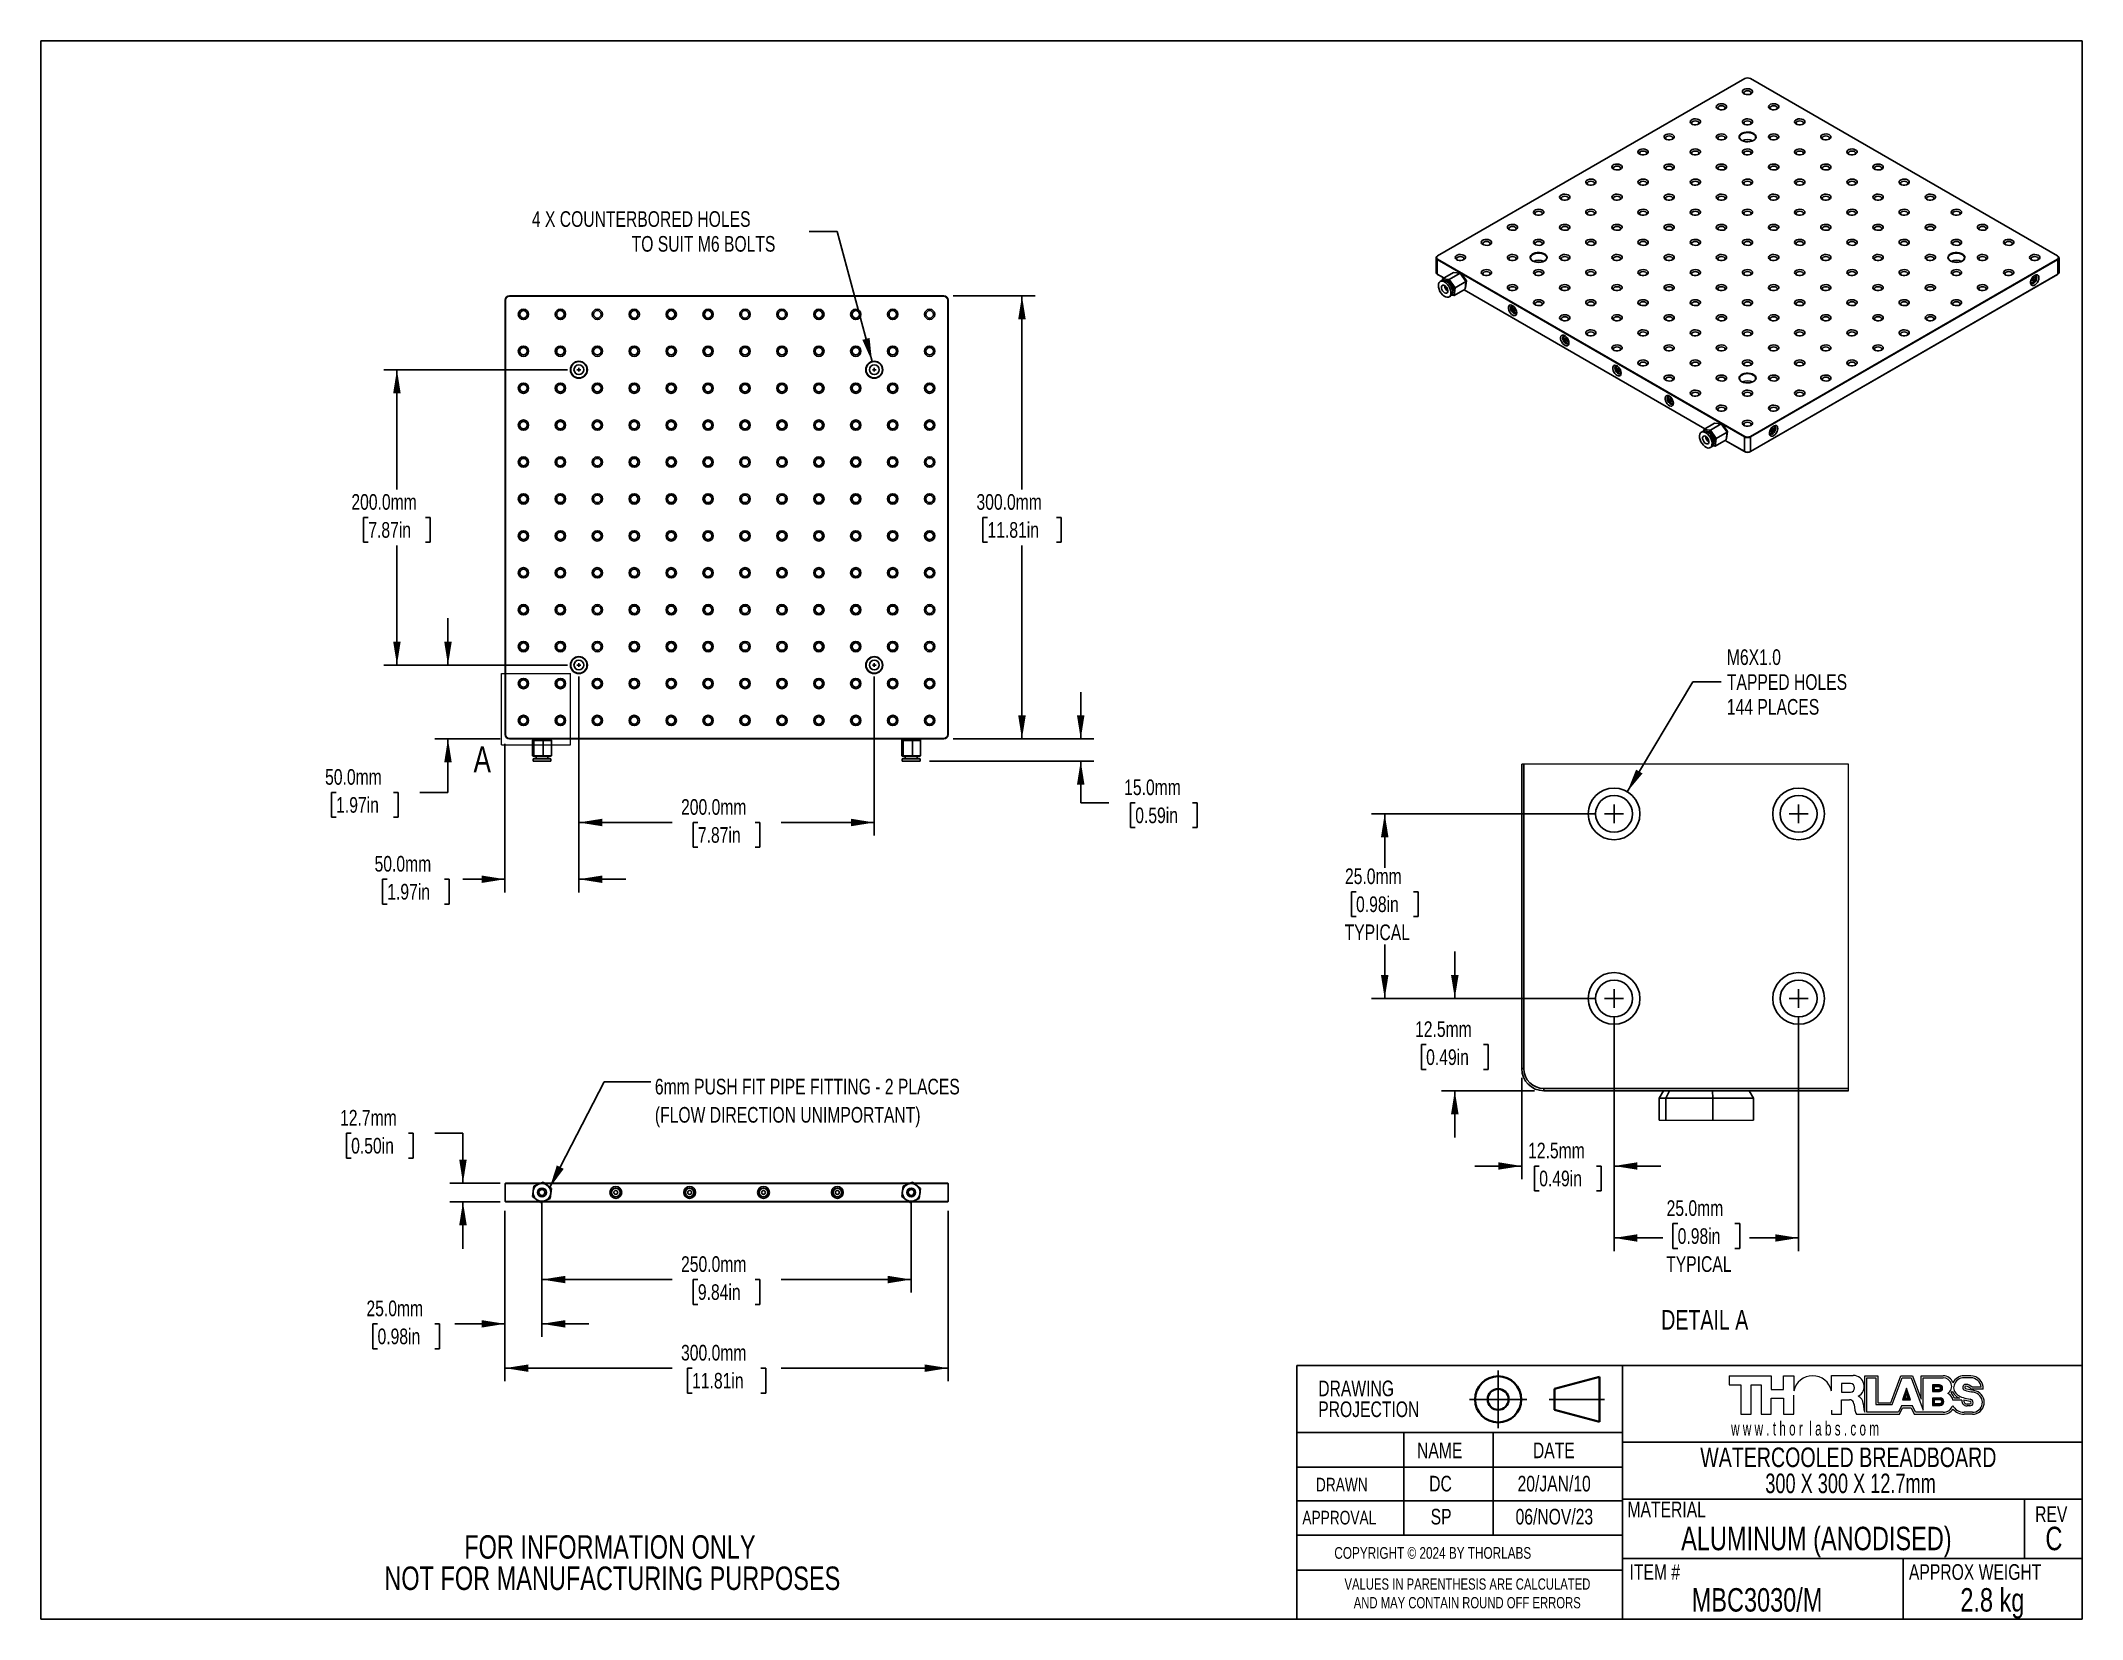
# Model space of a CAD drawing. Header units: millimetres. Extents: x 2 to 278, y 1 to 215.
import ezdxf

# ---------------------------------------------------------------- set-up
doc = ezdxf.new("R2010")
doc.units = ezdxf.units.MM
for name, color, linetype in [('ANNOTATIONS', 8, 'Continuous'), ('FORMAT', 7, 'Continuous'), ('SHEET_FORMAT', 8, 'Continuous')]:
    doc.layers.add(name, color=color, linetype=linetype)
doc.styles.add('SLDTEXTSTYLE0', font='TXT', dxfattribs={"width": 0.75})
doc.styles.add('SLDTEXTSTYLE1', font='TXT', dxfattribs={"width": 0.625})
doc.styles.add('SLDTEXTSTYLE2', font='TXT', dxfattribs={"width": 0.694444})
doc.dimstyles.new('SLDDIMSTYLE0', dxfattribs={"dimtxt": 2.116667, "dimasz": 3.175, "dimexe": 0, "dimexo": 0.0625, "dimgap": 0.529167, "dimtad": 0, "dimtih": 1, "dimtoh": 1, "dimdec": 1, "dimlfac": 5, "dimrnd": 1e-09, "dimzin": 4, "dimdsep": 46, "dimtxsty": 'SLDTEXTSTYLE0', "dimsah": 1, "dimcen": 0.09, "dimadec": 0, "dimazin": 1, "dimtfac": 1, "dimtdec": 1, "dimtofl": 0, "dimtmove": 0, "dimatfit": 3, "dimfxl": 1, "dimfrac": 2, "dimtolj": 1, "dimtzin": 12, "dimarcsym": 0})
doc.dimstyles.new('SLDDIMSTYLE1', dxfattribs={"dimtxt": 2.116667, "dimasz": 3.175, "dimexe": 0, "dimexo": 0.0625, "dimgap": 0.529167, "dimtad": 0, "dimtih": 1, "dimtoh": 1, "dimdec": 1, "dimlfac": 5, "dimrnd": 1e-09, "dimzin": 4, "dimdsep": 46, "dimtxsty": 'SLDTEXTSTYLE0', "dimsah": 1, "dimcen": 0.09, "dimadec": 0, "dimazin": 1, "dimtfac": 1, "dimtdec": 1, "dimtmove": 0, "dimatfit": 0, "dimfxl": 1, "dimfrac": 2, "dimtolj": 1, "dimtzin": 12, "dimarcsym": 0})
doc.dimstyles.new('SLDDIMSTYLE2', dxfattribs={"dimtxt": 2.116667, "dimasz": 3.175, "dimexe": 0, "dimexo": 0.0625, "dimgap": 0.529167, "dimtad": 0, "dimtih": 1, "dimtoh": 1, "dimdec": 1, "dimlfac": 5, "dimrnd": 1e-09, "dimzin": 12, "dimdsep": 46, "dimtxsty": 'SLDTEXTSTYLE0', "dimsah": 1, "dimcen": 0, "dimadec": 0, "dimazin": 3, "dimtfac": 1, "dimtdec": 1, "dimtofl": 0, "dimtmove": 0, "dimatfit": 3, "dimfxl": 1, "dimfrac": 2, "dimtolj": 1, "dimtzin": 12, "dimarcsym": 0})
doc.dimstyles.new('SLDDIMSTYLE3', dxfattribs={"dimtxt": 2.116667, "dimasz": 3.175, "dimexe": 0, "dimexo": 0.0625, "dimgap": 0.529167, "dimtad": 0, "dimtih": 1, "dimtoh": 1, "dimdec": 1, "dimlfac": 5, "dimrnd": 1e-09, "dimzin": 12, "dimdsep": 46, "dimtxsty": 'SLDTEXTSTYLE0', "dimsah": 1, "dimcen": 0.09, "dimadec": 0, "dimazin": 3, "dimtfac": 1, "dimtdec": 1, "dimtmove": 0, "dimatfit": 0, "dimfxl": 1, "dimfrac": 2, "dimtolj": 1, "dimtzin": 12, "dimarcsym": 0})
doc.dimstyles.new('SLDDIMSTYLE4', dxfattribs={"dimtxt": 0.18, "dimasz": 3.175, "dimexe": 0, "dimexo": 0.0625, "dimgap": 0, "dimtad": 0, "dimtih": 1, "dimtoh": 1, "dimdec": 0, "dimrnd": 1e-09, "dimzin": 0, "dimdsep": 46, "dimtxsty": 'Standard', "dimsah": 1, "dimcen": 0.09, "dimadec": 0, "dimazin": 0, "dimtfac": 3.175, "dimtdec": 0, "dimtofl": 0, "dimtmove": 0, "dimatfit": 3, "dimfxl": 1, "dimfrac": 2, "dimtolj": 1, "dimtzin": 0, "dimarcsym": 0})
doc.dimstyles.new('SLDDIMSTYLE5', dxfattribs={"dimtxt": 2.116667, "dimasz": 3.175, "dimexe": 0, "dimexo": 0.0625, "dimgap": 0.529167, "dimtad": 0, "dimtih": 1, "dimtoh": 1, "dimdec": 1, "dimrnd": 1e-09, "dimzin": 12, "dimdsep": 46, "dimtxsty": 'SLDTEXTSTYLE0', "dimsah": 1, "dimcen": 0.09, "dimadec": 0, "dimazin": 3, "dimtfac": 1, "dimtdec": 1, "dimtmove": 0, "dimatfit": 0, "dimfxl": 1, "dimfrac": 2, "dimtolj": 1, "dimtzin": 12, "dimarcsym": 0})
doc.dimstyles.new('SLDDIMSTYLE6', dxfattribs={"dimtxt": 2.116667, "dimasz": 3.175, "dimexe": 0, "dimexo": 0.0625, "dimgap": 0.529167, "dimtad": 0, "dimtih": 1, "dimtoh": 1, "dimdec": 1, "dimrnd": 1e-09, "dimzin": 4, "dimdsep": 46, "dimtxsty": 'SLDTEXTSTYLE0', "dimsah": 1, "dimcen": 0.09, "dimadec": 0, "dimazin": 1, "dimtfac": 1, "dimtdec": 1, "dimtofl": 0, "dimtmove": 0, "dimatfit": 3, "dimfxl": 1, "dimfrac": 2, "dimtolj": 1, "dimtzin": 12, "dimarcsym": 0})
doc.dimstyles.new('SLDDIMSTYLE7', dxfattribs={"dimtxt": 2.116667, "dimasz": 3.175, "dimexe": 0, "dimexo": 0.0625, "dimgap": 0.529167, "dimtad": 0, "dimtih": 1, "dimtoh": 1, "dimdec": 6, "dimrnd": 1e-09, "dimzin": 12, "dimdsep": 46, "dimtxsty": 'SLDTEXTSTYLE0', "dimsah": 1, "dimcen": 0, "dimadec": 0, "dimazin": 3, "dimtfac": 1, "dimtdec": 1, "dimtofl": 0, "dimtmove": 0, "dimatfit": 3, "dimfxl": 1, "dimfrac": 2, "dimtolj": 1, "dimtzin": 12, "dimarcsym": 0})

msp = doc.modelspace()

# ---------------------------------------------------------------- texts
at = {"color": 7, "linetype": 'Continuous', "lineweight": 18, "insert": (60.1697304, 119.1006524), "char_height": 3.5277778, "attachment_point": 1, "style": 'SLDTEXTSTYLE0'}
msp.add_mtext('A', dxfattribs=at)
at = {"layer": 'ANNOTATIONS', "color": 7, "insert": (230.4542112, 27.6766723), "char_height": 1.9, "attachment_point": 1, "style": 'SLDTEXTSTYLE1'}
msp.add_mtext('w w w . t h o r  l a b s . c o m', dxfattribs=at)
at = {"layer": 'ANNOTATIONS', "char_height": 3.175, "attachment_point": 2, "style": 'SLDTEXTSTYLE0'}
for s, insert in [('FOR INFORMATION ONLY', (78.6379188, 12.270451)), ('NOT FOR MANUFACTURING PURPOSES', (78.9620313, 8.0371178))]:
    msp.add_mtext(s, dxfattribs=dict(at, insert=insert))
at = {"layer": 'FORMAT', "style": 'SLDTEXTSTYLE0'}
for s, insert, char_height, attachment_point in [('6mm PUSH FIT PIPE FITTING - 2 PLACES', (84.7245948, 74.0841088), 2.116666667, 1), ('(FLOW DIRECTION UNIMPORTANT)', (84.7245948, 70.2618867), 2.116666667, 1), ('DETAIL A', (226.8840879, 42.7691867), 2.64583333, 2)]:
    msp.add_mtext(s, dxfattribs=dict(at, insert=insert, char_height=char_height, attachment_point=attachment_point))
at = {"layer": 'SHEET_FORMAT', "color": 7}
for s, insert, char_height, attachment_point, style in [('DRAWING', (174.548365, 33.212059), 2.11666667, 1, 'SLDTEXTSTYLE0'), ('PROJECTION', (174.548365, 30.3898368), 2.11666667, 1, 'SLDTEXTSTYLE0'), ('NAME', (187.9273588, 24.8221396), 2.11666667, 1, 'SLDTEXTSTYLE0'), ('DATE', (203.6145074, 24.8221396), 2.11666667, 1, 'SLDTEXTSTYLE0'), ('WATERCOOLED BREADBOARD', (246.3251895, 24.1464801), 2.645833333, 2, 'SLDTEXTSTYLE0'), ('DRAWN', (174.2309466, 20.0545539), 1.85208333, 1, 'SLDTEXTSTYLE0'), ('DC', (189.5736552, 20.3177148), 2.11666667, 1, 'SLDTEXTSTYLE0'), ('20/JAN/10', (206.4938842, 20.3177148), 2.11666667, 2, 'SLDTEXTSTYLE0'), ('300 X 300 X 12.7mm', (246.6249931, 20.6187024), 2.645833333, 2, 'SLDTEXTSTYLE2'), ('MATERIAL', (216.4199766, 16.8243179), 2.11666667, 1, 'SLDTEXTSTYLE0'), ('APPROVAL', (172.3960125, 15.578717), 1.85208333, 1, 'SLDTEXTSTYLE0'), ('SP', (189.7682262, 15.8418779), 2.11666667, 1, 'SLDTEXTSTYLE0'), ('06/NOV/23', (206.5188736, 15.8418779), 2.11666667, 2, 'SLDTEXTSTYLE0'), ('REV', (271.6177888, 16.1882648), 2.11666667, 1, 'SLDTEXTSTYLE0'), ('ALUMINUM (ANODISED)', (242.0027027, 13.4180885), 3.175, 2, 'SLDTEXTSTYLE0'), ('C', (274.1599938, 13.4180885), 3.175, 2, 'SLDTEXTSTYLE0'), ('COPYRIGHT © 2024 BY THORLABS', (176.7301533, 10.6680638), 1.5875, 1, 'SLDTEXTSTYLE0'), ('ITEM #', (216.7004035, 8.3494792), 2.11666667, 1, 'SLDTEXTSTYLE0'), ('APPROX WEIGHT', (254.5318001, 8.3494792), 2.116666667, 1, 'SLDTEXTSTYLE0'), ('VALUES IN PARENTHESIS ARE CALCULATED', (194.750264, 6.4203947), 1.524, 2, 'SLDTEXTSTYLE0'), ('AND MAY CONTAIN ROUND OFF ERRORS', (194.7251271, 3.8963948), 1.524, 2, 'SLDTEXTSTYLE0'), ('MBC3030/M', (233.967192, 5.1067423), 3.175, 2, 'SLDTEXTSTYLE0'), ('2.8 kg', (265.8279843, 5.1067423), 3.175, 2, 'SLDTEXTSTYLE0')]:
    msp.add_mtext(s, dxfattribs=dict(at, insert=insert, char_height=char_height, attachment_point=attachment_point, style=style))

# ---------------------------------------------------------------- blocks, each defined once
blk = doc.blocks.new('Thorlabs Logo')
at = {"linetype": 'Continuous'}
h = blk.add_hatch(color=7, dxfattribs=at)
h.paths.add_polyline_path([(18.75, 0.44), (17.93, -1.96), (19.55, -1.96)], flags=0)
h.paths.add_polyline_path([(18.44, -1.6), (18.75, -0.7), (19.05, -1.6)], flags=0)
h = blk.add_hatch(color=7, dxfattribs=at)
edge = h.paths.add_edge_path(flags=0)
edge.add_arc((25.59, 0.47), 0.687, 270, 450)
edge.add_line((25.59, 1.15), (24.13, 1.15))
edge.add_line((24.13, 1.15), (24.13, -0.22))
edge.add_line((24.13, -0.22), (25.59, -0.22))
edge = h.paths.add_edge_path(flags=0)
edge.add_line((24.53, 0.76), (25.59, 0.76))
edge.add_arc((25.59, 0.47), 0.288, -90, 90, ccw=False)
edge.add_line((25.59, 0.18), (24.53, 0.18))
edge.add_line((24.53, 0.18), (24.53, 0.76))
h = blk.add_hatch(color=7, dxfattribs=at)
edge = h.paths.add_edge_path(flags=0)
edge.add_arc((25.77, -2.37), 0.773, 270, 450)
edge.add_line((25.77, -1.6), (24.13, -1.6))
edge.add_line((24.13, -1.6), (24.13, -3.15))
edge.add_line((24.13, -3.15), (25.77, -3.15))
edge = h.paths.add_edge_path(flags=0)
edge.add_line((24.53, -2), (25.77, -2))
edge.add_arc((25.77, -2.37), 0.375, -90, 90, ccw=False)
edge.add_line((25.77, -2.75), (24.53, -2.75))
edge.add_line((24.53, -2.75), (24.53, -2))
at = {"color": 7, "linetype": 'Continuous', "lineweight": 18}
for p, q in [((-18.22, 3.02), (-9.43, 3.02)), ((-18.22, 3.02), (-18.22, 1.15)), ((-18.22, 1.15), (-15.74, 1.15)), ((-15.74, 1.15), (-15.74, -4.98)), ((-13.61, -4.98), (-13.61, 1.15)), ((-13.61, 1.15), (-11.56, 1.15)), ((-11.56, 1.15), (-11.56, -4.98)), ((-9.43, 3.02), (-9.43, 0.18)), ((-9.43, 0.18), (-6.85, 0.18)), ((-6.85, 0.18), (-6.85, 3.02)), ((-6.85, 3.02), (-4.72, 3.02)), ((-4.72, 3.02), (-4.72, -0.14)), ((3.1, -0.14), (3.1, 3.09)), ((3.1, 3.09), (7.65, 3.09)), ((7.05, 1.42), (5.23, 1.42)), ((5.23, 1.42), (5.23, -0.36)), ((10.08, -4.53), (10.08, 3.02)), ((10.08, 3.02), (12.74, 3.02)), ((10.48, -4.58), (10.48, 2.62)), ((10.48, 2.62), (12.34, 2.62)), ((12.34, 2.62), (12.34, -2.98)), ((12.74, 3.02), (12.74, -2.58)), ((15.5, -2.58), (17.54, 3.02)), ((15.78, -2.98), (17.82, 2.62)), ((17.54, 3.02), (20.03, 3.02)), ((17.82, 2.62), (19.75, 2.62)), ((18.75, 0.44), (17.93, -1.96)), ((19.55, -1.96), (18.75, 0.44)), ((19.75, 2.62), (22.21, -4.13)), ((20.03, 3.02), (21.81, -1.86)), ((21.81, -1.86), (21.81, 3.02)), ((21.81, 3.02), (26.38, 3.02)), ((22.21, -4.13), (22.21, 2.62)), ((22.21, 2.62), (26.38, 2.62)), ((25.59, 1.15), (24.13, 1.15)), ((24.13, 1.15), (24.13, -0.22)), ((25.59, 0.76), (24.53, 0.76)), ((24.53, 0.76), (24.53, 0.18)), ((24.53, 0.18), (25.59, 0.18)), ((32.13, 3.02), (30.73, 3.02)), ((32.13, 2.62), (30.73, 2.62)), ((34.7, 0.25), (32.24, 0.25)), ((34.3, 0.65), (32.43, 0.65)), ((-9.43, -4.98), (-9.43, -1.6)), ((-9.43, -1.6), (-6.85, -1.6)), ((-6.85, -1.6), (-6.85, -4.98)), ((-4.72, -4.98), (-4.72, -1)), ((3.1, -4.12), (3.1, -4.98)), ((5.23, -0.36), (7.05, -0.36)), ((5.23, -4.98), (5.23, -1.96)), ((5.23, -1.96), (6.89, -1.96)), ((7.86, -2.98), (8.01, -4.12)), ((9.75, -2.76), (9.84, -3.91)), ((12.34, -2.98), (15.78, -2.98)), ((12.74, -2.58), (15.5, -2.58)), ((17.67, -3.24), (17.05, -4.58)), ((17.31, -4.98), (17.93, -3.64)), ((19.98, -3.24), (17.67, -3.24)), ((17.93, -1.96), (19.55, -1.96)), ((17.93, -3.64), (19.73, -3.64)), ((18.44, -1.6), (18.75, -0.7)), ((19.05, -1.6), (18.44, -1.6)), ((18.75, -0.7), (19.05, -1.6)), ((19.73, -3.64), (20.35, -4.98)), ((20.61, -4.58), (19.98, -3.24)), ((24.13, -0.22), (25.59, -0.22)), ((25.77, -1.6), (24.13, -1.6)), ((24.13, -1.6), (24.13, -3.15)), ((24.13, -3.15), (25.77, -3.15)), ((25.77, -2), (24.53, -2)), ((24.53, -2), (24.53, -2.75)), ((24.53, -2.75), (25.77, -2.75)), ((30.27, -2.06), (28.43, -2.06)), ((29.77, -1.66), (28.75, -1.66)), ((31.92, -2.85), (31.36, -2.85)), ((31.92, -3.24), (31.36, -3.24)), ((-15.74, -4.98), (-13.61, -4.98)), ((-11.56, -4.98), (-9.43, -4.98)), ((-6.85, -4.98), (-4.72, -4.98)), ((3.1, -4.98), (5.23, -4.98)), ((8.34, -4.98), (17.31, -4.98)), ((17.05, -4.58), (10.48, -4.58)), ((20.35, -4.98), (26.38, -4.98)), ((26.38, -4.58), (20.61, -4.58)), ((32.48, -4.58), (30.73, -4.58)), ((32.48, -4.98), (30.73, -4.98))]:
    blk.add_line(p, q, dxfattribs=at)
for centre, radius, start, end in [((-0.81, -0.98), 4, 12.111, 167.889), ((7.05, 0.53), 0.889, 270, 90), ((7.65, 0.8), 2.29, 297.1135, 90), ((25.59, 0.47), 0.687, 270, 90), ((25.59, 0.47), 0.288, 270, 90), ((26.38, 0.84), 2.18, 20.1507, 90), ((26.38, 0.84), 1.78, 303.3716, 90), ((30.73, 0.44), 2.58, 90, 153.499), ((30.29, 0.58), 1.72, 162.6664, 201.3473), ((30.73, 0.44), 2.18, 90, 162.6664), ((31.1, 0.61), 0.631, 87.4257, 253.693), ((31.1, 0.61), 0.232, 87.4257, 253.693), ((35.11, 14.33), 14.92, 253.693, 258.7851), ((35.11, 14.33), 14.52, 253.693, 258.7851), ((31.04, -0.67), 1.51, 37.1988, 87.4257), ((31.04, -0.67), 1.91, 43.4056, 87.4257), ((32.13, 0.44), 2.58, 355.6471, 90), ((32.13, 0.44), 2.18, 5.3476, 90), ((30.69, -7.99), 8.23, 71.8991, 78.7851), ((6.89, -2.74), 0.78, 52.4101, 90), ((6.58, -3.14), 1.29, 7.108, 52.4101), ((9.83, -3.9), 1.84, 187.108, 216.0294), ((7.92, -2.9), 1.83, 4.5733, 64.9993), ((11.02, -3.81), 1.18, 184.5733, 217.0326), ((25.77, -2.37), 0.773, 270, 90), ((25.77, -2.37), 0.375, 270, 90), ((26.38, -2.47), 2.11, 270, 341.436), ((26.38, -2.47), 2.51, 270, 324.6614), ((26.67, -2.27), 1.76, 6.6197, 67.1132), ((26.38, 0.84), 2.18, 319.148, 332.4387), ((26.67, -2.27), 2.16, 16.1621, 51.2284), ((30.68, 0.73), 2.53, 200.7036, 234.5132), ((30.73, -1.93), 2.65, 207.2163, 270), ((30.73, -1.93), 3.05, 220.7829, 270), ((30.68, 0.73), 2.13, 201.3473, 234.5132), ((31.5, 1.89), 3.95, 234.5132, 243.9818), ((31.5, 1.89), 3.55, 234.5132, 253.9332), ((31.36, -2.15), 1.1, 175.6813, 270), ((34.02, 10.61), 12.63, 253.9332, 260.9265), ((31.36, -2.15), 0.7, 166.7831, 270), ((34.02, 10.61), 13.03, 255.1735, 260.9265), ((31.92, -2.55), 0.695, 270, 80.9265), ((31.92, -2.55), 0.297, 270, 80.9265), ((30.69, -7.99), 7.83, 71.8991, 78.7851), ((32.48, -2.51), 2.47, 270, 71.8991), ((32.48, -2.51), 2.07, 270, 71.8991)]:
    blk.add_arc(centre, radius, start, end, dxfattribs=at)
blk = doc.blocks.new('_D')
at = {"layer": 'FORMAT'}
for p, q in [((125.1, 180.11), (136.21, 180.11)), ((134.43, 180.11), (134.43, 153.9)), ((129.77, 150.11), (129.13, 150.11)), ((129.13, 150.11), (129.13, 146.74)), ((139.09, 150.11), (139.74, 150.11)), ((139.74, 150.11), (139.74, 146.74)), ((129.13, 146.74), (129.77, 146.74)), ((139.74, 146.74), (139.09, 146.74)), ((134.43, 120.11), (134.43, 146.31)), ((125.1, 120.11), (136.21, 120.11))]:
    blk.add_line(p, q, dxfattribs=at)
for points in [[(134.43, 180.11), (133.92, 176.93), (134.94, 176.93)], [(134.43, 120.11), (134.94, 123.28), (133.92, 123.28)]]:
    blk.add_solid(points, dxfattribs=at)
at = {"layer": 'FORMAT', "char_height": 2.117, "attachment_point": 1, "style": 'SLDTEXTSTYLE0'}
for s, insert in [('300.0mm', (128.27, 153.26)), ('11.81in', (129.77, 149.47))]:
    blk.add_mtext(s, dxfattribs=dict(at, insert=insert))
blk = doc.blocks.new('_D_1')
at = {"layer": 'FORMAT'}
for p, q in [((72.91, 170.11), (48.02, 170.11)), ((49.8, 170.11), (49.8, 153.9)), ((45.92, 150.11), (45.27, 150.11)), ((45.27, 150.11), (45.27, 146.74)), ((53.67, 150.11), (54.32, 150.11)), ((54.32, 150.11), (54.32, 146.74)), ((45.27, 146.74), (45.92, 146.74)), ((54.32, 146.74), (53.67, 146.74)), ((49.8, 130.11), (49.8, 146.31)), ((72.91, 130.11), (48.02, 130.11))]:
    blk.add_line(p, q, dxfattribs=at)
for points in [[(49.8, 170.11), (49.29, 166.93), (50.3, 166.93)], [(49.8, 130.11), (50.3, 133.28), (49.29, 133.28)]]:
    blk.add_solid(points, dxfattribs=at)
at = {"layer": 'FORMAT', "char_height": 2.117, "attachment_point": 1, "style": 'SLDTEXTSTYLE0'}
for s, insert in [('200.0mm', (43.63, 153.26)), ('7.87in', (45.92, 149.47))]:
    blk.add_mtext(s, dxfattribs=dict(at, insert=insert))
blk = doc.blocks.new('_D_2')
at = {"layer": 'FORMAT'}
for p, q in [((56.71, 130.11), (56.71, 136.46)), ((72.91, 130.11), (54.93, 130.11)), ((63.76, 120.11), (54.93, 120.11)), ((56.71, 112.86), (56.71, 120.11)), ((41.57, 112.86), (40.93, 112.86)), ((40.93, 112.86), (40.93, 109.5)), ((49.33, 112.86), (49.97, 112.86)), ((49.97, 112.86), (49.97, 109.5)), ((52.9, 112.86), (56.71, 112.86)), ((40.93, 109.5), (41.57, 109.5)), ((49.97, 109.5), (49.33, 109.5))]:
    blk.add_line(p, q, dxfattribs=at)
for points in [[(56.71, 130.11), (57.22, 133.28), (56.2, 133.28)], [(56.71, 120.11), (56.2, 116.93), (57.22, 116.93)]]:
    blk.add_solid(points, dxfattribs=at)
at = {"layer": 'FORMAT', "char_height": 2.117, "attachment_point": 1, "style": 'SLDTEXTSTYLE0'}
for s, insert in [('50.0mm', (40.07, 116.02)), ('1.97in', (41.57, 112.23))]:
    blk.add_mtext(s, dxfattribs=dict(at, insert=insert))
blk = doc.blocks.new('_D_3')
at = {"layer": 'FORMAT'}
for p, q in [((142.39, 120.11), (142.39, 126.46)), ((125.1, 120.11), (144.16, 120.11)), ((121.9, 117.11), (144.16, 117.11)), ((142.39, 111.46), (142.39, 117.11)), ((146.2, 111.46), (142.39, 111.46)), ((149.77, 111.46), (149.12, 111.46)), ((149.12, 111.46), (149.12, 108.1)), ((157.53, 111.46), (158.17, 111.46)), ((158.17, 111.46), (158.17, 108.1)), ((149.12, 108.1), (149.77, 108.1)), ((158.17, 108.1), (157.53, 108.1))]:
    blk.add_line(p, q, dxfattribs=at)
for points in [[(142.39, 120.11), (142.89, 123.28), (141.88, 123.28)], [(142.39, 117.11), (141.88, 113.93), (142.89, 113.93)]]:
    blk.add_solid(points, dxfattribs=at)
at = {"layer": 'FORMAT', "char_height": 2.117, "attachment_point": 1, "style": 'SLDTEXTSTYLE0'}
for s, insert in [('15.0mm', (148.27, 114.62)), ('0.59in', (149.77, 110.82))]:
    blk.add_mtext(s, dxfattribs=dict(at, insert=insert))
blk = doc.blocks.new('_D_4')
at = {"layer": 'FORMAT'}
for p, q in [((74.43, 128.58), (74.43, 99.33)), ((64.43, 119.44), (64.43, 99.33)), ((48.49, 101.11), (47.84, 101.11)), ((47.84, 101.11), (47.84, 97.74)), ((56.24, 101.11), (56.89, 101.11)), ((56.89, 101.11), (56.89, 97.74)), ((64.43, 101.11), (58.74, 101.11)), ((74.43, 101.11), (80.78, 101.11)), ((47.84, 97.74), (48.49, 97.74)), ((56.89, 97.74), (56.24, 97.74))]:
    blk.add_line(p, q, dxfattribs=at)
for points in [[(64.43, 101.11), (61.26, 101.61), (61.26, 100.6)], [(74.43, 101.11), (77.61, 100.6), (77.61, 101.61)]]:
    blk.add_solid(points, dxfattribs=at)
at = {"layer": 'FORMAT', "char_height": 2.117, "attachment_point": 1, "style": 'SLDTEXTSTYLE0'}
for s, insert in [('50.0mm', (46.77, 104.26)), ('1.97in', (48.49, 100.47))]:
    blk.add_mtext(s, dxfattribs=dict(at, insert=insert))
blk = doc.blocks.new('_D_5')
at = {"layer": 'FORMAT'}
for p, q in [((74.43, 128.58), (74.43, 107.01)), ((114.43, 128.58), (114.43, 107.01)), ((74.43, 108.79), (87.06, 108.79)), ((90.55, 108.79), (89.91, 108.79)), ((89.91, 108.79), (89.91, 105.43)), ((98.31, 108.79), (98.95, 108.79)), ((98.95, 108.79), (98.95, 105.43)), ((114.43, 108.79), (101.81, 108.79)), ((89.91, 105.43), (90.55, 105.43)), ((98.95, 105.43), (98.31, 105.43))]:
    blk.add_line(p, q, dxfattribs=at)
for points in [[(74.43, 108.79), (77.61, 108.28), (77.61, 109.3)], [(114.43, 108.79), (111.26, 109.3), (111.26, 108.28)]]:
    blk.add_solid(points, dxfattribs=at)
at = {"layer": 'FORMAT', "char_height": 2.117, "attachment_point": 1, "style": 'SLDTEXTSTYLE0'}
for s, insert in [('200.0mm', (88.27, 111.95)), ('7.87in', (90.55, 108.16))]:
    blk.add_mtext(s, dxfattribs=dict(at, insert=insert))
blk = doc.blocks.new('_D_6')
at = {"layer": 'FORMAT'}
for p, q in [((109.41, 188.84), (105.6, 188.84)), ((114.13, 171.22), (109.41, 188.84))]:
    blk.add_line(p, q, dxfattribs=at)
blk.add_solid([(114.13, 171.22), (113.8, 174.41), (112.82, 174.15)], dxfattribs=at)
at = {"layer": 'FORMAT', "char_height": 2.1167, "attachment_point": 1, "style": 'SLDTEXTSTYLE0'}
for s, insert in [('4 X COUNTERBORED HOLES', (68.07, 191.57)), ('TO SUIT M6 BOLTS', (81.58, 188.21))]:
    blk.add_mtext(s, dxfattribs=dict(at, insert=insert))
blk = doc.blocks.new('SW_CENTERMARKSYMBOL_0')
at = {"layer": 'FORMAT', "color": 0}
for q in [(-0.254, 0), (0, 0.254), (0, -0.254), (0.254, 0)]:
    blk.add_line((0, 0), q, dxfattribs=at)
blk = doc.blocks.new('SW_CENTERMARKSYMBOL_1')
at = {"layer": 'FORMAT', "color": 0}
for q in [(-0.254, 0), (0, 0.254), (0, -0.254), (0.254, 0)]:
    blk.add_line((0, 0), q, dxfattribs=at)
blk = doc.blocks.new('SW_CENTERMARKSYMBOL_2')
at = {"layer": 'FORMAT', "color": 0}
for q in [(-0.254, 0), (0, 0.254), (0, -0.254), (0.254, 0)]:
    blk.add_line((0, 0), q, dxfattribs=at)
blk = doc.blocks.new('SW_CENTERMARKSYMBOL_3')
at = {"layer": 'FORMAT', "color": 0}
for q in [(-0.254, 0), (0, 0.254), (0, -0.254), (0.254, 0)]:
    blk.add_line((0, 0), q, dxfattribs=at)
blk = doc.blocks.new('_D_7')
at = {"layer": 'FORMAT'}
for p, q in [((64.43, 56.21), (64.43, 33.12)), ((124.43, 56.21), (124.43, 33.12)), ((64.43, 34.9), (87.06, 34.9)), ((89.77, 34.9), (89.13, 34.9)), ((89.13, 34.9), (89.13, 31.53)), ((99.09, 34.9), (99.74, 34.9)), ((99.74, 34.9), (99.74, 31.53)), ((124.43, 34.9), (101.81, 34.9)), ((89.13, 31.53), (89.77, 31.53)), ((99.74, 31.53), (99.09, 31.53))]:
    blk.add_line(p, q, dxfattribs=at)
for points in [[(64.43, 34.9), (67.61, 34.39), (67.61, 35.4)], [(124.43, 34.9), (121.26, 35.4), (121.26, 34.39)]]:
    blk.add_solid(points, dxfattribs=at)
at = {"layer": 'FORMAT', "char_height": 2.117, "attachment_point": 1, "style": 'SLDTEXTSTYLE0'}
for s, insert in [('300.0mm', (88.27, 38.05)), ('11.81in', (89.77, 34.26))]:
    blk.add_mtext(s, dxfattribs=dict(at, insert=insert))
blk = doc.blocks.new('_D_8')
at = {"layer": 'FORMAT'}
for p, q in [((69.43, 57.42), (69.43, 45.12)), ((119.43, 57.42), (119.43, 45.12)), ((69.43, 46.9), (87.06, 46.9)), ((90.55, 46.9), (89.91, 46.9)), ((89.91, 46.9), (89.91, 43.53)), ((98.31, 46.9), (98.95, 46.9)), ((98.95, 46.9), (98.95, 43.53)), ((119.43, 46.9), (101.81, 46.9)), ((89.91, 43.53), (90.55, 43.53)), ((98.95, 43.53), (98.31, 43.53))]:
    blk.add_line(p, q, dxfattribs=at)
for points in [[(69.43, 46.9), (72.61, 46.39), (72.61, 47.4)], [(119.43, 46.9), (116.26, 47.4), (116.26, 46.39)]]:
    blk.add_solid(points, dxfattribs=at)
at = {"layer": 'FORMAT', "char_height": 2.117, "attachment_point": 1, "style": 'SLDTEXTSTYLE0'}
for s, insert in [('250.0mm', (88.27, 50.05)), ('9.84in', (90.55, 46.26))]:
    blk.add_mtext(s, dxfattribs=dict(at, insert=insert))
blk = doc.blocks.new('_D_9')
at = {"layer": 'FORMAT'}
for p, q in [((64.43, 56.21), (64.43, 39.12)), ((69.43, 57.42), (69.43, 39.12)), ((47.17, 40.9), (46.53, 40.9)), ((46.53, 40.9), (46.53, 37.53)), ((54.93, 40.9), (55.57, 40.9)), ((55.57, 40.9), (55.57, 37.53)), ((64.43, 40.9), (57.64, 40.9)), ((69.43, 40.9), (75.78, 40.9)), ((46.53, 37.53), (47.17, 37.53)), ((55.57, 37.53), (54.93, 37.53))]:
    blk.add_line(p, q, dxfattribs=at)
for points in [[(64.43, 40.9), (61.26, 41.4), (61.26, 40.39)], [(69.43, 40.9), (72.61, 40.39), (72.61, 41.4)]]:
    blk.add_solid(points, dxfattribs=at)
at = {"layer": 'FORMAT', "char_height": 2.117, "attachment_point": 1, "style": 'SLDTEXTSTYLE0'}
for s, insert in [('25.0mm', (45.67, 44.05)), ('0.98in', (47.17, 40.26))]:
    blk.add_mtext(s, dxfattribs=dict(at, insert=insert))
blk = doc.blocks.new('_D_10')
at = {"layer": 'FORMAT'}
for p, q in [((43.6, 66.71), (42.95, 66.71)), ((42.95, 66.71), (42.95, 63.35)), ((51.36, 66.71), (52, 66.71)), ((52, 66.71), (52, 63.35)), ((54.93, 66.71), (58.74, 66.71)), ((58.74, 66.71), (58.74, 59.96)), ((42.95, 63.35), (43.6, 63.35)), ((52, 63.35), (51.36, 63.35)), ((63.76, 59.96), (56.96, 59.96)), ((63.76, 57.42), (56.96, 57.42)), ((58.74, 57.42), (58.74, 51.07))]:
    blk.add_line(p, q, dxfattribs=at)
for points in [[(58.74, 59.96), (59.25, 63.14), (58.23, 63.14)], [(58.74, 57.42), (58.23, 54.25), (59.25, 54.25)]]:
    blk.add_solid(points, dxfattribs=at)
at = {"layer": 'FORMAT', "char_height": 2.117, "attachment_point": 1, "style": 'SLDTEXTSTYLE0'}
for s, insert in [('12.7mm', (42.1, 69.87)), ('0.50in', (43.6, 66.08))]:
    blk.add_mtext(s, dxfattribs=dict(at, insert=insert))
blk = doc.blocks.new('_D_11')
at = {"layer": 'FORMAT'}
for p, q in [((214.6, 82.42), (214.6, 60.5)), ((202.1, 74.19), (202.1, 60.5)), ((202.1, 62.27), (195.75, 62.27)), ((204.47, 62.27), (203.83, 62.27)), ((203.83, 62.27), (203.83, 58.91)), ((212.23, 62.27), (212.87, 62.27)), ((212.87, 62.27), (212.87, 58.91)), ((214.6, 62.27), (220.95, 62.27)), ((203.83, 58.91), (204.47, 58.91)), ((212.87, 58.91), (212.23, 58.91))]:
    blk.add_line(p, q, dxfattribs=at)
for points in [[(202.1, 62.27), (198.92, 62.78), (198.92, 61.77)], [(214.6, 62.27), (217.77, 61.77), (217.77, 62.78)]]:
    blk.add_solid(points, dxfattribs=at)
at = {"layer": 'FORMAT', "char_height": 2.117, "attachment_point": 1, "style": 'SLDTEXTSTYLE0'}
for s, insert in [('12.5mm', (202.97, 65.43)), ('0.49in', (204.47, 61.64))]:
    blk.add_mtext(s, dxfattribs=dict(at, insert=insert))
blk = doc.blocks.new('_D_12')
at = {"layer": 'FORMAT'}
for p, q in [((214.6, 82.42), (214.6, 50.75)), ((239.6, 82.42), (239.6, 50.75)), ((214.6, 52.53), (221.23, 52.53)), ((223.22, 54.48), (222.58, 54.48)), ((222.58, 54.48), (222.58, 51.11)), ((230.98, 54.48), (231.62, 54.48)), ((231.62, 54.48), (231.62, 51.11)), ((239.6, 52.53), (232.96, 52.53)), ((222.58, 51.11), (223.22, 51.11)), ((231.62, 51.11), (230.98, 51.11))]:
    blk.add_line(p, q, dxfattribs=at)
for points in [[(214.6, 52.53), (217.77, 52.02), (217.77, 53.03)], [(239.6, 52.53), (236.42, 53.03), (236.42, 52.02)]]:
    blk.add_solid(points, dxfattribs=at)
at = {"layer": 'FORMAT', "char_height": 2.117, "attachment_point": 1, "style": 'SLDTEXTSTYLE0'}
for s, insert in [('25.0mm', (221.72, 57.63)), ('0.98in', (223.22, 53.84)), ('TYPICAL', (221.66, 50.05))]:
    blk.add_mtext(s, dxfattribs=dict(at, insert=insert))
blk = doc.blocks.new('_D_13')
at = {"layer": 'FORMAT'}
for p, q in [((193.04, 84.96), (193.04, 91.31)), ((212.06, 84.96), (191.26, 84.96)), ((189.16, 78.71), (188.52, 78.71)), ((188.52, 78.71), (188.52, 75.35)), ((196.92, 78.71), (197.57, 78.71)), ((197.57, 78.71), (197.57, 75.35)), ((188.52, 75.35), (189.16, 75.35)), ((197.57, 75.35), (196.92, 75.35)), ((203.83, 72.46), (191.26, 72.46)), ((193.04, 72.46), (193.04, 66.11))]:
    blk.add_line(p, q, dxfattribs=at)
for points in [[(193.04, 84.96), (193.55, 88.13), (192.53, 88.13)], [(193.04, 72.46), (192.53, 69.28), (193.55, 69.28)]]:
    blk.add_solid(points, dxfattribs=at)
at = {"layer": 'FORMAT', "char_height": 2.117, "attachment_point": 1, "style": 'SLDTEXTSTYLE0'}
for s, insert in [('12.5mm', (187.66, 81.87)), ('0.49in', (189.16, 78.07))]:
    blk.add_mtext(s, dxfattribs=dict(at, insert=insert))
blk = doc.blocks.new('_D_14')
at = {"layer": 'FORMAT'}
for p, q in [((212.06, 109.96), (181.77, 109.96)), ((183.55, 109.96), (183.55, 102.66)), ((179.67, 99.41), (179.03, 99.41)), ((179.03, 99.41), (179.03, 96.05)), ((187.43, 99.41), (188.07, 99.41)), ((188.07, 99.41), (188.07, 96.05)), ((179.03, 96.05), (179.67, 96.05)), ((188.07, 96.05), (187.43, 96.05)), ((183.55, 84.96), (183.55, 92.26)), ((212.06, 84.96), (181.77, 84.96))]:
    blk.add_line(p, q, dxfattribs=at)
for points in [[(183.55, 109.96), (183.04, 106.78), (184.06, 106.78)], [(183.55, 84.96), (184.06, 88.13), (183.04, 88.13)]]:
    blk.add_solid(points, dxfattribs=at)
at = {"layer": 'FORMAT', "char_height": 2.117, "attachment_point": 1, "style": 'SLDTEXTSTYLE0'}
for s, insert in [('25.0mm', (178.17, 102.57)), ('0.98in', (179.67, 98.78)), ('TYPICAL', (178.12, 94.98))]:
    blk.add_mtext(s, dxfattribs=dict(at, insert=insert))
blk = doc.blocks.new('_D_15')
at = {"layer": 'FORMAT'}
for p, q in [((216.39, 112.96), (225.28, 127.83)), ((225.28, 127.83), (229.09, 127.83))]:
    blk.add_line(p, q, dxfattribs=at)
blk.add_solid([(216.39, 112.96), (218.46, 115.43), (217.59, 115.95)], dxfattribs=at)
at = {"layer": 'FORMAT', "attachment_point": 1, "style": 'SLDTEXTSTYLE0'}
for s, insert, char_height in [('M6X1.0', (229.88, 132.24), 2.117), ('TAPPED HOLES', (229.88, 128.87), 2.1167), ('144 PLACES', (229.88, 125.51), 2.117)]:
    blk.add_mtext(s, dxfattribs=dict(at, insert=insert, char_height=char_height))
blk = doc.blocks.new('SW_CENTERMARKSYMBOL_4')
at = {"layer": 'FORMAT', "color": 0}
for q in [(-1.27, 0), (0, 1.27), (0, -1.27), (1.27, 0)]:
    blk.add_line((0, 0), q, dxfattribs=at)
blk = doc.blocks.new('SW_CENTERMARKSYMBOL_5')
at = {"layer": 'FORMAT', "color": 0}
for q in [(-1.27, 0), (0, 1.27), (0, -1.27), (1.27, 0)]:
    blk.add_line((0, 0), q, dxfattribs=at)
blk = doc.blocks.new('SW_CENTERMARKSYMBOL_6')
at = {"layer": 'FORMAT', "color": 0}
for q in [(-1.27, 0), (0, 1.27), (0, -1.27), (1.27, 0)]:
    blk.add_line((0, 0), q, dxfattribs=at)
blk = doc.blocks.new('SW_CENTERMARKSYMBOL_7')
at = {"layer": 'FORMAT', "color": 0}
for q in [(-1.27, 0), (0, 1.27), (0, -1.27), (1.27, 0)]:
    blk.add_line((0, 0), q, dxfattribs=at)

# ---------------------------------------------------------------- dimensions: what is measured, and where the dimension line sits
at = {"layer": 'FORMAT'}
for p1, p2, text, dimstyle, picture, middle in [((114.7298264, 168.9947424), (114.1345426, 171.2163718), '4 X COUNTERBORED HOLES\\P TO SUIT M6 BOLTS', 'SLDDIMSTYLE2', '_D_6', (86.4384909, 188.8405312)), ((212.8026537, 106.9548864), (216.3942454, 112.9632531), ' M6X1.0\\P TAPPED HOLES\\P 144 PLACES', 'SLDDIMSTYLE7', '_D_15', (239.2958248, 127.8261858))]:
    dim = msp.add_diameter_dim_2p(p1=p1, p2=p2, text=text, dimstyle=dimstyle, override={"dimpost": '<>'}, dxfattribs=at)
    dim.commit()
    dim.dimension.update_dxf_attribs({"geometry": picture, "text_midpoint": middle, "dimtype": 163})
for base, p1, p2, dimstyle, picture, middle in [((134.4321845, 120.1055571), (123.8321845, 180.1055571), (123.8321845, 120.1055571), 'SLDDIMSTYLE0', '_D', (134.4321845, 150.1055571)), ((49.7956408, 130.1055571), (74.1781845, 170.1055571), (74.1781845, 130.1055571), 'SLDDIMSTYLE0', '_D_1', (49.7956408, 150.1055571)), ((56.7101477, 120.1055571), (74.1781845, 130.1055571), (65.0321845, 120.1055571), 'SLDDIMSTYLE1', '_D_2', (56.7101477, 112.8607953)), ((142.3862264, 117.1055571), (123.8321845, 120.1055571), (120.6321845, 117.1055571), 'SLDDIMSTYLE1', '_D_3', (142.3862264, 111.4594636)), ((193.0427207, 72.4590698), (213.3284496, 84.9590698), (205.0984497, 72.4590698), 'SLDDIMSTYLE5', '_D_13', (193.0427207, 78.7090698)), ((58.7377182, 57.4222719), (65.0321845, 59.9622719), (65.0321845, 57.4222719), 'SLDDIMSTYLE3', '_D_10', (58.7377182, 66.7103058))]:
    dim = msp.add_linear_dim(base=base, p1=p1, p2=p2, angle=90, dimstyle=dimstyle, dxfattribs=at)
    dim.commit()
    dim.dimension.update_dxf_attribs({"geometry": picture, "text_midpoint": middle, "dimtype": 160})
for base, p1, p2, dimstyle, picture, middle in [((74.4321845, 101.1055571), (64.4321845, 120.7055571), (74.4321845, 129.8515571), 'SLDDIMSTYLE1', '_D_4', (52.1494133, 101.1055571)), ((114.4321845, 108.7903113), (74.4321845, 129.8515571), (114.4321845, 129.8515571), 'SLDDIMSTYLE0', '_D_5', (94.4321845, 108.7903113)), ((202.0984496, 62.2748703), (214.5984496, 83.6890698), (202.0984496, 75.4590627), 'SLDDIMSTYLE5', '_D_11', (208.3484496, 62.2748703)), ((69.4321845, 40.8956192), (64.4321845, 57.4822719), (69.4321845, 58.6922719), 'SLDDIMSTYLE1', '_D_9', (51.0509251, 40.8956192)), ((69.4321845, 46.8956192), (119.4321845, 58.6922719), (69.4321845, 58.6922719), 'SLDDIMSTYLE0', '_D_8', (94.4321845, 46.8956192)), ((124.4321845, 34.8956192), (64.4321845, 57.4822719), (124.4321845, 57.4822719), 'SLDDIMSTYLE0', '_D_7', (94.4321845, 34.8956192))]:
    dim = msp.add_linear_dim(base=base, p1=p1, p2=p2, dimstyle=dimstyle, dxfattribs=at)
    dim.commit()
    dim.dimension.update_dxf_attribs({"geometry": picture, "text_midpoint": middle, "dimtype": 160})
dim = msp.add_linear_dim(base=(183.5522233, 84.9590698), p1=(213.3284496, 109.9590698), p2=(213.3284496, 84.9590698), angle=90, text='<>\\PTYPICAL', dimstyle='SLDDIMSTYLE6', dxfattribs=at)
dim.commit()
dim.dimension.update_dxf_attribs({"geometry": '_D_14', "text_midpoint": (183.5522233, 97.4590698), "dimtype": 160})
dim = msp.add_linear_dim(base=(239.5984496, 52.5250519), p1=(214.5984496, 83.6890698), p2=(239.5984496, 83.6890698), text='<>\\PTYPICAL', dimstyle='SLDDIMSTYLE6', dxfattribs=at)
dim.commit()
dim.dimension.update_dxf_attribs({"geometry": '_D_12', "text_midpoint": (227.0984496, 52.5250519), "dimtype": 160})

# ---------------------------------------------------------------- linework, layer by layer
at = {"color": 7, "linetype": 'Continuous', "lineweight": 25}
for p, q in [((232.2937557, 209.5298522), (190.7158769, 185.5274538)), ((274.6353097, 185.5274538), (233.057431, 209.5298522)), ((190.4977146, 185.2580311), (190.4977146, 183.2820024)), ((190.7158769, 185.5274538), (190.6734505, 185.5029536)), ((274.6777361, 185.5029536), (274.6353097, 185.5274538)), ((274.8534721, 183.2820024), (274.8534721, 185.2580311)), ((190.7158769, 185.0865934), (190.6734505, 185.0131087)), ((193.8396216, 183.1853171), (190.6734505, 185.0131087)), ((190.6734505, 185.0131087), (190.6734505, 183.0370799)), ((190.6734505, 183.0370799), (191.5551706, 182.5280738)), ((190.6734505, 183.0370799), (190.7158769, 183.0125797)), ((190.7158769, 185.0865934), (232.2937557, 161.0841949)), ((191.5551637, 182.5280698), (190.7158769, 183.0125797)), ((191.3637918, 182.2038648), (191.3917534, 182.4337351)), ((192.8657387, 183.2846486), (191.3917534, 182.4337351)), ((191.3917534, 182.4337351), (192.2968184, 182.3446462)), ((191.3917534, 182.4337351), (191.4353227, 182.2186465)), ((193.7708036, 183.1955597), (192.2968184, 182.3446462)), ((193.7708036, 183.1955597), (192.8657387, 183.2846486)), ((194.5483639, 182.0582667), (193.7708036, 183.1955597)), ((193.7708036, 183.1955597), (193.8999558, 183.1763371)), ((193.8999558, 183.1763371), (194.6026954, 182.1484801)), ((229.1949606, 162.7751143), (193.9291534, 183.1336314)), ((233.057431, 161.0841949), (274.6353097, 185.0865934)), ((274.6353097, 183.0125797), (233.057431, 159.0101812)), ((274.6777361, 185.0131087), (233.0998574, 161.0107102)), ((233.0998574, 159.0346814), (274.6777361, 183.0370799)), ((274.6777361, 185.0131087), (274.6353097, 185.0865934)), ((274.6353097, 183.0125797), (274.6777361, 183.0370799)), ((274.6777361, 185.0131087), (274.6777361, 183.0370799)), ((65.0321845, 180.1055571), (65.0321845, 180.0455571)), ((65.0321845, 180.1055571), (123.8321845, 180.1055571)), ((123.8321845, 180.0455571), (65.0321845, 180.0455571)), ((123.8321845, 180.1055571), (123.8321845, 180.0455571)), ((191.2755808, 182.1661041), (191.0634488, 182.0436429)), ((192.1939179, 182.1228101), (191.7560379, 182.1659123)), ((192.2968184, 182.3446462), (192.1939179, 182.1228101)), ((192.8418849, 181.175066), (192.1939179, 182.1228101)), ((192.2633513, 179.9651257), (192.4754833, 180.0875869)), ((192.2968184, 182.3446462), (193.0743787, 181.2073532)), ((192.9468741, 180.1591491), (192.5962746, 180.1936599)), ((192.6635972, 180.3086531), (192.735631, 180.3015626)), ((192.735631, 180.3015626), (192.8418849, 181.175066)), ((192.735631, 180.3015626), (192.9468741, 180.1591491)), ((193.0743787, 181.2073532), (192.8418849, 181.175066)), ((193.0743787, 181.2073532), (192.9468741, 180.1591491)), ((194.4208593, 181.0100627), (192.9468741, 180.1591491)), ((194.5483639, 182.0582667), (193.0743787, 181.2073532)), ((226.9105027, 162.117867), (194.3027867, 180.9419008)), ((194.3027936, 180.9419048), (226.9105096, 162.117871)), ((194.4208593, 181.0100627), (194.5483639, 182.0582667)), ((194.4208593, 181.0100627), (194.4874599, 181.2011395)), ((194.6026954, 182.1484801), (194.4874599, 181.2011395)), ((194.5483639, 182.0582667), (194.6026954, 182.1484801)), ((64.4321845, 179.5055571), (64.4921845, 179.5055571)), ((64.4321845, 120.7055571), (64.4321845, 179.5055571)), ((64.4921845, 179.5055571), (64.4921845, 120.7055571)), ((124.3721845, 120.7055571), (124.3721845, 179.5055571)), ((124.4321845, 179.5055571), (124.3721845, 179.5055571)), ((124.4321845, 179.5055571), (124.4321845, 120.7055571)), ((226.6309199, 161.7559013), (226.4187879, 161.6334401)), ((226.7191309, 161.793662), (226.7470925, 162.0235323)), ((228.2210778, 162.8744458), (226.7470925, 162.0235323)), ((226.7470925, 162.0235323), (227.6521574, 161.9344434)), ((226.7906617, 161.8084437), (226.7470925, 162.0235323)), ((227.549257, 161.7126073), (227.1113769, 161.7557095)), ((227.6521574, 161.9344434), (227.549257, 161.7126073)), ((228.1972239, 160.7648632), (227.549257, 161.7126073)), ((229.1261427, 162.7853569), (227.6521574, 161.9344434)), ((227.6521574, 161.9344434), (228.4297177, 160.7971504)), ((228.0909701, 159.8913598), (228.1972239, 160.7648632)), ((228.4297177, 160.7971504), (228.1972239, 160.7648632)), ((229.1261427, 162.7853569), (228.2210778, 162.8744458)), ((228.4297177, 160.7971504), (228.3022131, 159.7489463)), ((229.7761984, 160.5998599), (228.3022131, 159.7489463)), ((229.903703, 161.648064), (228.4297177, 160.7971504)), ((229.903703, 161.648064), (229.1261427, 162.7853569)), ((229.2552949, 162.7661343), (229.1261427, 162.7853569)), ((229.2552949, 162.7661343), (229.9580344, 161.7382773)), ((232.2513293, 161.0107102), (229.2844925, 162.7234286)), ((232.2937557, 159.0101812), (229.6581258, 160.531698)), ((229.6581327, 160.531702), (232.2513293, 159.0346814)), ((229.7761984, 160.5998599), (229.903703, 161.648064)), ((229.7761984, 160.5998599), (229.842799, 160.7909367)), ((229.9580344, 161.7382773), (229.842799, 160.7909367)), ((229.903703, 161.648064), (229.9580344, 161.7382773)), ((232.2937557, 161.0841949), (232.2513293, 161.0107102)), ((232.2513293, 161.0107102), (232.2513293, 159.0346814)), ((233.057431, 161.0841949), (233.0998574, 161.0107102)), ((233.0998574, 161.0107102), (233.0998574, 159.0346814)), ((227.6186903, 159.5549229), (227.8308224, 159.6773841)), ((228.3022131, 159.7489463), (227.9516137, 159.7834571)), ((228.0189363, 159.8984503), (228.0909701, 159.8913598)), ((228.3022131, 159.7489463), (228.0909701, 159.8913598)), ((232.2513293, 159.0346814), (232.2937557, 159.0101812)), ((233.0998574, 159.0346814), (233.057431, 159.0101812)), ((64.4921845, 120.7055571), (64.4321845, 120.7055571)), ((65.0321845, 120.1655571), (123.8321845, 120.1655571)), ((65.0321845, 120.1655571), (65.0321845, 120.1055571)), ((69.5188078, 120.1055571), (65.0321845, 120.1055571)), ((68.2753932, 120.1055571), (68.1522295, 119.9055571)), ((68.1522295, 119.9055571), (68.1522295, 117.8210271)), ((68.3325482, 119.9055571), (68.1522295, 119.9055571)), ((68.4383607, 120.1055571), (68.3325482, 119.9055571)), ((69.6125033, 119.9055571), (68.3325482, 119.9055571)), ((68.3325482, 119.9055571), (68.3325482, 117.8210271)), ((69.5188078, 120.1055571), (69.5951521, 120.1055571)), ((69.6125033, 119.9055571), (69.5951521, 120.1055571)), ((69.5951521, 120.1055571), (69.6364437, 120.1055571)), ((69.6125033, 119.9055571), (69.6125033, 117.8210271)), ((70.7121396, 119.9055571), (69.6125033, 119.9055571)), ((119.5188078, 120.1055571), (69.6364437, 120.1055571)), ((70.7121396, 119.9055571), (70.5889759, 120.1055571)), ((70.7121396, 119.9055571), (70.7121396, 117.8210271)), ((118.2753932, 120.1055571), (118.1522295, 119.9055571)), ((118.3325482, 119.9055571), (118.1522295, 119.9055571)), ((118.1522295, 119.9055571), (118.1522295, 117.8210271)), ((118.4383607, 120.1055571), (118.3325482, 119.9055571)), ((119.6125033, 119.9055571), (118.3325482, 119.9055571)), ((118.3325482, 119.9055571), (118.3325482, 117.8210271)), ((119.5188078, 120.1055571), (119.5951521, 120.1055571)), ((119.5951521, 120.1055571), (119.6125033, 119.9055571)), ((119.5951521, 120.1055571), (119.6364437, 120.1055571)), ((119.6125033, 119.9055571), (119.6125033, 117.8210271)), ((120.7121396, 119.9055571), (119.6125033, 119.9055571)), ((123.8321845, 120.1055571), (119.6364437, 120.1055571)), ((120.7121396, 119.9055571), (120.5889759, 120.1055571)), ((120.7121396, 119.9055571), (120.7121396, 117.8210271)), ((123.8321845, 120.1655571), (123.8321845, 120.1055571)), ((124.3721845, 120.7055571), (124.4321845, 120.7055571)), ((68.1522295, 117.8210271), (68.3325482, 117.8210271)), ((68.3655553, 117.7055571), (68.1522295, 117.8210271)), ((68.2321845, 117.4055571), (68.2321845, 117.1055571)), ((68.3973886, 117.4055571), (68.2321845, 117.4055571)), ((68.3973886, 117.1055571), (68.2321845, 117.1055571)), ((68.3325482, 117.8210271), (69.6125033, 117.8210271)), ((68.3325482, 117.8210271), (68.5158209, 117.7055571)), ((68.5158209, 117.7055571), (68.3655553, 117.7055571)), ((70.6321845, 117.4055571), (68.3973886, 117.4055571)), ((70.6321845, 117.1055571), (68.3973886, 117.1055571)), ((69.5824502, 117.7055571), (68.5158209, 117.7055571)), ((68.6321845, 117.7055571), (68.6321845, 117.4055571)), ((69.6125033, 117.8210271), (69.5824502, 117.7055571)), ((70.4988138, 117.7055571), (69.5824502, 117.7055571)), ((69.6125033, 117.8210271), (70.7121396, 117.8210271)), ((70.2321845, 117.4055571), (70.2321845, 117.7055571)), ((70.7121396, 117.8210271), (70.4988138, 117.7055571)), ((70.6321845, 117.1055571), (70.6321845, 117.4055571)), ((118.3655553, 117.7055571), (118.1522295, 117.8210271)), ((118.1522295, 117.8210271), (118.3325482, 117.8210271)), ((118.2321845, 117.4055571), (118.2321845, 117.1055571)), ((119.4409976, 117.4055571), (118.2321845, 117.4055571)), ((119.4409976, 117.1055571), (118.2321845, 117.1055571)), ((118.3325482, 117.8210271), (119.6125033, 117.8210271)), ((118.5158209, 117.7055571), (118.3325482, 117.8210271)), ((118.5158209, 117.7055571), (118.3655553, 117.7055571)), ((119.5824502, 117.7055571), (118.5158209, 117.7055571)), ((118.6321845, 117.7055571), (118.6321845, 117.4055571)), ((120.6321845, 117.4055571), (119.4409976, 117.4055571)), ((120.6321845, 117.1055571), (119.4409976, 117.1055571)), ((119.6125033, 117.8210271), (119.5824502, 117.7055571)), ((120.4988138, 117.7055571), (119.5824502, 117.7055571)), ((119.6125033, 117.8210271), (120.7121396, 117.8210271)), ((120.2321845, 117.4055571), (120.2321845, 117.7055571)), ((120.7121396, 117.8210271), (120.4988138, 117.7055571)), ((120.6321845, 117.1055571), (120.6321845, 117.4055571)), ((202.0984436, 75.4590627), (202.0984436, 116.7090681)), ((202.3984487, 116.7090681), (202.3984487, 75.4590627)), ((202.3984487, 75.4590627), (202.0984436, 75.4590627)), ((205.0984497, 72.7590766), (246.3484476, 72.7590766)), ((205.0984497, 72.7590766), (205.0984497, 72.4590715)), ((227.5315667, 72.4590715), (205.0984497, 72.4590715)), ((221.3144893, 72.4590715), (220.698669, 71.4590695)), ((222.1293295, 72.4590715), (221.6002638, 71.4590695)), ((227.5315667, 72.4590715), (227.9132898, 72.4590715)), ((228.0000443, 71.4590695), (227.9132898, 72.4590715)), ((227.9132898, 72.4590715), (228.1197453, 72.4590715)), ((246.3484476, 72.4590715), (228.1197453, 72.4590715)), ((233.4982226, 71.4590695), (232.8824098, 72.4590715)), ((220.698669, 71.4590695), (220.698669, 68.490788)), ((221.6002638, 71.4590695), (220.698669, 71.4590695)), ((228.0000443, 71.4590695), (221.6002638, 71.4590695)), ((221.6002638, 71.4590695), (221.6002638, 68.490788)), ((228.0000443, 71.4590695), (228.0000443, 68.490788)), ((233.4982226, 71.4590695), (228.0000443, 71.4590695)), ((233.4982226, 71.4590695), (233.4982226, 68.490788)), ((64.4921845, 59.9622719), (64.4321845, 59.9022719)), ((65.0321845, 59.9022719), (64.4321845, 59.9022719)), ((64.4321845, 59.9022719), (64.4321845, 57.4822719)), ((64.4921845, 59.9622719), (65.0321845, 59.9622719)), ((65.0321845, 59.9622719), (69.3620488, 59.9622719)), ((69.217358, 59.9022719), (65.0321845, 59.9022719)), ((68.1522295, 58.1615036), (68.3325482, 59.5353614)), ((68.3237109, 58.2326131), (68.1522295, 58.1615036)), ((69.2518658, 57.3184141), (68.1522295, 58.1615036)), ((68.3325482, 59.5353614), (69.6125033, 60.0661297)), ((68.3325482, 59.5353614), (68.4798715, 59.4224088)), ((69.6125033, 60.0661297), (69.5883452, 59.8820676)), ((69.6125033, 60.0661297), (70.7121396, 59.2230402)), ((69.7479643, 59.9622719), (119.3620488, 59.9622719)), ((119.217358, 59.9022719), (69.8262219, 59.9022719)), ((70.7121396, 59.2230402), (70.5318209, 57.8491824)), ((70.7121396, 59.2230402), (70.5406582, 59.1519307)), ((118.1522295, 58.1615036), (118.3325482, 59.5353614)), ((118.3237109, 58.2326131), (118.1522295, 58.1615036)), ((119.2518658, 57.3184141), (118.1522295, 58.1615036)), ((118.3325482, 59.5353614), (119.6125033, 60.0661297)), ((118.4798715, 59.4224088), (118.3325482, 59.5353614)), ((119.6125033, 60.0661297), (119.5883452, 59.8820676)), ((119.6125033, 60.0661297), (120.7121396, 59.2230402)), ((119.7479643, 59.9622719), (123.8321845, 59.9622719)), ((123.8321845, 59.9022719), (119.8262219, 59.9022719)), ((120.7121396, 59.2230402), (120.5318209, 57.8491824)), ((120.7121396, 59.2230402), (120.5406582, 59.1519307)), ((123.8321845, 59.9622719), (124.3721845, 59.9622719)), ((124.4321845, 59.9022719), (123.8321845, 59.9022719)), ((124.3721845, 59.9622719), (124.4321845, 59.9022719)), ((124.4321845, 59.9022719), (124.4321845, 57.4822719)), ((64.4321845, 57.4822719), (65.0321845, 57.4822719)), ((64.4321845, 57.4822719), (64.4921845, 57.4222719)), ((65.0321845, 57.4222719), (64.4921845, 57.4222719)), ((65.0321845, 57.4822719), (69.0381472, 57.4822719)), ((69.1164048, 57.4222719), (65.0321845, 57.4222719)), ((70.5318209, 57.8491824), (69.2518658, 57.3184141)), ((69.2760239, 57.5024762), (69.2518658, 57.3184141)), ((119.1164048, 57.4222719), (69.5023203, 57.4222719)), ((69.6470111, 57.4822719), (119.0381472, 57.4822719)), ((70.3844976, 57.962135), (70.5318209, 57.8491824)), ((120.5318209, 57.8491824), (119.2518658, 57.3184141)), ((119.2760239, 57.5024762), (119.2518658, 57.3184141)), ((123.8321845, 57.4222719), (119.5023203, 57.4222719)), ((119.6470111, 57.4822719), (123.8321845, 57.4822719)), ((120.5318209, 57.8491824), (120.3844976, 57.962135)), ((123.8321845, 57.4822719), (124.4321845, 57.4822719)), ((124.3721845, 57.4222719), (123.8321845, 57.4222719)), ((124.4321845, 57.4822719), (124.3721845, 57.4222719))]:
    msp.add_line(p, q, dxfattribs=at)
at = {"color": 7, "linetype": 'Continuous', "lineweight": 18}
for p, q in [((63.9545471, 128.9555571), (73.2821845, 128.9555571)), ((63.9545471, 119.3119001), (63.9545471, 128.9555571)), ((73.2821845, 119.3119001), (73.2821845, 128.9555571)), ((63.9545471, 119.3119001), (73.2821845, 119.3119001)), ((220.698669, 68.490788), (233.4982226, 68.490788))]:
    msp.add_line(p, q, dxfattribs=at)
at = {"color": 7, "linetype": 'Continuous', "lineweight": 35}
for p, q in [((212.6235315, 33.7165606), (206.5275315, 32.0831424)), ((212.6235315, 27.6205606), (212.6235315, 33.7165606)), ((206.5275315, 32.0831424), (206.5275315, 29.2539789)), ((206.5275315, 29.2539789), (212.6235315, 27.6205606))]:
    msp.add_line(p, q, dxfattribs=at)
at = {"color": 7, "linetype": 'Continuous', "lineweight": 25, "flags": 128}
for points in [[(233.1705681, 207.4725038), (233.304467, 207.5807667), (233.3702177, 207.7082623), (233.3606951, 207.8411745), (233.2769311, 207.9651001), (233.1280028, 208.06661), (232.9300489, 208.1347039), (232.7045208, 208.1620028), (232.475858, 208.1455485), (232.2688396, 208.0871241), (232.1058992, 207.9930606), (232.0046941, 207.8735514), (231.9761913, 207.7415472), (232.0234796, 207.6113526), (232.1414345, 207.4970762), (232.3172738, 207.4111017), (232.5319426, 207.3627458), (232.7621782, 207.3572485), (232.983031, 207.3952056), (233.1705681, 207.4725038)], [(233.087967, 207.4317099), (233.1375331, 207.4844793), (233.1755933, 207.5949385), (233.1375331, 207.7053977), (233.0291467, 207.7990405), (232.8669351, 207.8616106), (232.6755933, 207.8835823), (232.4842516, 207.8616106), (232.32204, 207.7990405), (232.2136536, 207.7053977), (232.1755933, 207.5949385), (232.2136536, 207.4844793), (232.2632197, 207.4317099)], [(229.6350342, 205.4314835), (229.7689331, 205.5397464), (229.8346838, 205.667242), (229.8251612, 205.8001542), (229.7413972, 205.9240798), (229.5924689, 206.0255897), (229.394515, 206.0936836), (229.1689869, 206.1209826), (228.9403241, 206.1045283), (228.7333057, 206.0461038), (228.5703653, 205.9520403), (228.4691602, 205.8325311), (228.4406574, 205.7005269), (228.4879457, 205.5703323), (228.6059006, 205.4560559), (228.7817399, 205.3700815), (228.9964087, 205.3217255), (229.2266443, 205.3162282), (229.447497, 205.3541853), (229.6350342, 205.4314835)], [(229.5524331, 205.3906897), (229.6019992, 205.443459), (229.6400594, 205.5539182), (229.6019992, 205.6643774), (229.4936128, 205.7580202), (229.3314012, 205.8205904), (229.1400594, 205.8425621), (228.9487177, 205.8205904), (228.786506, 205.7580202), (228.6781197, 205.6643774), (228.6400594, 205.5539182), (228.6781197, 205.443459), (228.7276858, 205.3906897)], [(236.706102, 205.4314835), (236.8400009, 205.5397464), (236.9057517, 205.667242), (236.896229, 205.8001542), (236.812465, 205.9240798), (236.6635367, 206.0255897), (236.4655828, 206.0936836), (236.2400547, 206.1209826), (236.0113919, 206.1045283), (235.8043735, 206.0461038), (235.6414331, 205.9520403), (235.540228, 205.8325311), (235.5117252, 205.7005269), (235.5590135, 205.5703323), (235.6769684, 205.4560559), (235.8528077, 205.3700815), (236.0674765, 205.3217255), (236.2977121, 205.3162282), (236.5185649, 205.3541853), (236.706102, 205.4314835)], [(236.6235009, 205.3906897), (236.673067, 205.443459), (236.7111272, 205.5539182), (236.673067, 205.6643774), (236.5646806, 205.7580202), (236.402469, 205.8205904), (236.2111272, 205.8425621), (236.0197855, 205.8205904), (235.8575739, 205.7580202), (235.7491875, 205.6643774), (235.7111272, 205.5539182), (235.7491875, 205.443459), (235.7987536, 205.3906897)], [(222.5639664, 201.349443), (222.6978653, 201.4577059), (222.763616, 201.5852014), (222.7540934, 201.7181136), (222.6703294, 201.8420393), (222.5214011, 201.9435491), (222.3234472, 202.0116431), (222.0979191, 202.038942), (221.8692563, 202.0224877), (221.6622379, 201.9640632), (221.4992975, 201.8699998), (221.3980924, 201.7504906), (221.3695896, 201.6184863), (221.4168779, 201.4882917), (221.5348328, 201.3740154), (221.7106721, 201.2880409), (221.9253409, 201.239685), (222.1555765, 201.2341877), (222.3764292, 201.2721448), (222.5639664, 201.349443)], [(226.0995003, 203.3904632), (226.2333992, 203.4987261), (226.2991499, 203.6262217), (226.2896273, 203.7591339), (226.2058633, 203.8830596), (226.056935, 203.9845694), (225.8589811, 204.0526633), (225.633453, 204.0799623), (225.4047902, 204.063508), (225.1977718, 204.0050835), (225.0348314, 203.91102), (224.9336263, 203.7915109), (224.9051235, 203.6595066), (224.9524118, 203.529312), (225.0703667, 203.4150357), (225.246206, 203.3290612), (225.4608748, 203.2807052), (225.6911104, 203.275208), (225.9119631, 203.313165), (226.0995003, 203.3904632)], [(226.0168991, 203.3496694), (226.0664653, 203.4024387), (226.1045255, 203.5128979), (226.0664653, 203.6233571), (225.9580789, 203.717), (225.7958672, 203.7795701), (225.6045255, 203.8015418), (225.4131838, 203.7795701), (225.2509721, 203.717), (225.1425858, 203.6233571), (225.1045255, 203.5128979), (225.1425858, 203.4024387), (225.1921519, 203.3496694)], [(229.6350342, 201.349443), (229.7689331, 201.4577059), (229.8346838, 201.5852014), (229.8251612, 201.7181136), (229.7413972, 201.8420393), (229.5924689, 201.9435491), (229.394515, 202.0116431), (229.1689869, 202.038942), (228.9403241, 202.0224877), (228.7333057, 201.9640632), (228.5703653, 201.8699998), (228.4691602, 201.7504906), (228.4406574, 201.6184863), (228.4879457, 201.4882917), (228.6059006, 201.3740154), (228.7817399, 201.2880409), (228.9964087, 201.239685), (229.2266443, 201.2341877), (229.447497, 201.2721448), (229.6350342, 201.349443)], [(233.4887661, 201.1657511), (233.6654467, 201.2972429), (233.7799311, 201.4499689), (233.8250259, 201.6143328), (233.7978976, 201.7800069), (233.7002508, 201.9365814), (233.5382211, 202.0742181), (233.3219892, 202.1842688), (233.065142, 202.2598185), (232.7838179, 202.2961203), (232.4956937, 202.2908932), (232.2188733, 202.2444655), (231.9707502, 202.1597546), (231.7669151, 202.0420831), (231.6201755, 201.8988447), (231.5397518, 201.7390397), (231.5306971, 201.5727091), (231.5935805, 201.4103042), (231.7244507, 201.2620294), (231.9150847, 201.1372014), (232.1535043, 201.0436636), (232.4247286, 200.9872933), (232.7117157, 200.9716325), (232.9964331, 200.9976652), (233.260991, 201.0637556), (233.4887661, 201.1657511)], [(233.4708246, 201.1556174), (233.6282213, 201.2768505), (233.7381118, 201.4300044), (233.7755933, 201.5943588), (233.7381118, 201.7587131), (233.6282213, 201.911867), (233.4534108, 202.0433832), (233.2255933, 202.1442992), (232.9602943, 202.2077376), (232.6755933, 202.2293752), (232.3908924, 202.2077376), (232.1255933, 202.1442992), (231.8977759, 202.0433832), (231.7229654, 201.911867), (231.6130749, 201.7587131), (231.5755933, 201.5943588), (231.6130749, 201.4300044), (231.7229654, 201.2768505), (231.8803621, 201.1556174)], [(233.1705681, 203.3904632), (233.304467, 203.4987261), (233.3702177, 203.6262217), (233.3606951, 203.7591339), (233.2769311, 203.8830596), (233.1280028, 203.9845694), (232.9300489, 204.0526633), (232.7045208, 204.0799623), (232.475858, 204.063508), (232.2688396, 204.0050835), (232.1058992, 203.91102), (232.0046941, 203.7915109), (231.9761913, 203.6595066), (232.0234796, 203.529312), (232.1414345, 203.4150357), (232.3172738, 203.3290612), (232.5319426, 203.2807052), (232.7621782, 203.275208), (232.983031, 203.313165), (233.1705681, 203.3904632)], [(233.087967, 203.3496694), (233.1375331, 203.4024387), (233.1755933, 203.5128979), (233.1375331, 203.6233571), (233.0291467, 203.717), (232.8669351, 203.7795701), (232.6755933, 203.8015418), (232.4842516, 203.7795701), (232.32204, 203.717), (232.2136536, 203.6233571), (232.1755933, 203.5128979), (232.2136536, 203.4024387), (232.2632197, 203.3496694)], [(236.706102, 201.349443), (236.8400009, 201.4577059), (236.9057517, 201.5852014), (236.896229, 201.7181136), (236.812465, 201.8420393), (236.6635367, 201.9435491), (236.4655828, 202.0116431), (236.2400547, 202.038942), (236.0113919, 202.0224877), (235.8043735, 201.9640632), (235.6414331, 201.8699998), (235.540228, 201.7504906), (235.5117252, 201.6184863), (235.5590135, 201.4882917), (235.6769684, 201.3740154), (235.8528077, 201.2880409), (236.0674765, 201.239685), (236.2977121, 201.2341877), (236.5185649, 201.2721448), (236.706102, 201.349443)], [(240.2416359, 203.3904632), (240.3755348, 203.4987261), (240.4412856, 203.6262217), (240.4317629, 203.7591339), (240.3479989, 203.8830596), (240.1990706, 203.9845694), (240.0011167, 204.0526633), (239.7755886, 204.0799623), (239.5469258, 204.063508), (239.3399074, 204.0050835), (239.1769671, 203.91102), (239.0757619, 203.7915109), (239.0472591, 203.6595066), (239.0945474, 203.529312), (239.2125023, 203.4150357), (239.3883416, 203.3290612), (239.6030104, 203.2807052), (239.833246, 203.275208), (240.0540988, 203.313165), (240.2416359, 203.3904632)], [(240.1590348, 203.3496694), (240.2086009, 203.4024387), (240.2466612, 203.5128979), (240.2086009, 203.6233571), (240.1002145, 203.717), (239.9380029, 203.7795701), (239.7466612, 203.8015418), (239.5553194, 203.7795701), (239.3931078, 203.717), (239.2847214, 203.6233571), (239.2466612, 203.5128979), (239.2847214, 203.4024387), (239.3342875, 203.3496694)], [(243.7771698, 201.349443), (243.9110687, 201.4577059), (243.9768195, 201.5852014), (243.9672969, 201.7181136), (243.8835328, 201.8420393), (243.7346045, 201.9435491), (243.5366506, 202.0116431), (243.3111225, 202.038942), (243.0824597, 202.0224877), (242.8754413, 201.9640632), (242.712501, 201.8699998), (242.6112958, 201.7504906), (242.582793, 201.6184863), (242.6300813, 201.4882917), (242.7480362, 201.3740154), (242.9238755, 201.2880409), (243.1385443, 201.239685), (243.3687799, 201.2341877), (243.5896327, 201.2721448), (243.7771698, 201.349443)], [(219.0284325, 199.3084227), (219.1623314, 199.4166856), (219.2280821, 199.5441812), (219.2185595, 199.6770933), (219.1347955, 199.801019), (218.9858672, 199.9025289), (218.7879133, 199.9706228), (218.5623852, 199.9979217), (218.3337224, 199.9814674), (218.1267039, 199.9230429), (217.9637636, 199.8289795), (217.8625585, 199.7094703), (217.8340557, 199.577466), (217.881344, 199.4472714), (217.9992989, 199.3329951), (218.1751382, 199.2470206), (218.389807, 199.1986647), (218.6200426, 199.1931674), (218.8408953, 199.2311245), (219.0284325, 199.3084227)], [(218.9458313, 199.2676288), (218.9953975, 199.3203981), (219.0334577, 199.4308574), (218.9953975, 199.5413166), (218.8870111, 199.6349594), (218.7247994, 199.6975295), (218.5334577, 199.7195012), (218.342116, 199.6975295), (218.1799043, 199.6349594), (218.071518, 199.5413166), (218.0334577, 199.4308574), (218.071518, 199.3203981), (218.1210841, 199.2676288)], [(222.4813652, 201.3086491), (222.5309314, 201.3614184), (222.5689916, 201.4718776), (222.5309314, 201.5823369), (222.422545, 201.6759797), (222.2603333, 201.7385498), (222.0689916, 201.7605215), (221.8776499, 201.7385498), (221.7154382, 201.6759797), (221.6070519, 201.5823369), (221.5689916, 201.4718776), (221.6070519, 201.3614184), (221.656618, 201.3086491)], [(226.0995003, 199.3084227), (226.2333992, 199.4166856), (226.2991499, 199.5441812), (226.2896273, 199.6770933), (226.2058633, 199.801019), (226.056935, 199.9025289), (225.8589811, 199.9706228), (225.633453, 199.9979217), (225.4047902, 199.9814674), (225.1977718, 199.9230429), (225.0348314, 199.8289795), (224.9336263, 199.7094703), (224.9051235, 199.577466), (224.9524118, 199.4472714), (225.0703667, 199.3329951), (225.246206, 199.2470206), (225.4608748, 199.1986647), (225.6911104, 199.1931674), (225.9119631, 199.2311245), (226.0995003, 199.3084227)], [(226.0168991, 199.2676288), (226.0664653, 199.3203981), (226.1045255, 199.4308574), (226.0664653, 199.5413166), (225.9580789, 199.6349594), (225.7958672, 199.6975295), (225.6045255, 199.7195012), (225.4131838, 199.6975295), (225.2509721, 199.6349594), (225.1425858, 199.5413166), (225.1045255, 199.4308574), (225.1425858, 199.3203981), (225.1921519, 199.2676288)], [(229.5524331, 201.3086491), (229.6019992, 201.3614184), (229.6400594, 201.4718776), (229.6019992, 201.5823369), (229.4936128, 201.6759797), (229.3314012, 201.7385498), (229.1400594, 201.7605215), (228.9487177, 201.7385498), (228.786506, 201.6759797), (228.6781197, 201.5823369), (228.6400594, 201.4718776), (228.6781197, 201.3614184), (228.7276858, 201.3086491)], [(233.1705681, 199.3084227), (233.304467, 199.4166856), (233.3702177, 199.5441812), (233.3606951, 199.6770933), (233.2769311, 199.801019), (233.1280028, 199.9025289), (232.9300489, 199.9706228), (232.7045208, 199.9979217), (232.475858, 199.9814674), (232.2688396, 199.9230429), (232.1058992, 199.8289795), (232.0046941, 199.7094703), (231.9761913, 199.577466), (232.0234796, 199.4472714), (232.1414345, 199.3329951), (232.3172738, 199.2470206), (232.5319426, 199.1986647), (232.7621782, 199.1931674), (232.983031, 199.2311245), (233.1705681, 199.3084227)], [(233.087967, 199.2676288), (233.1375331, 199.3203981), (233.1755933, 199.4308574), (233.1375331, 199.5413166), (233.0291467, 199.6349594), (232.8669351, 199.6975295), (232.6755933, 199.7195012), (232.4842516, 199.6975295), (232.32204, 199.6349594), (232.2136536, 199.5413166), (232.1755933, 199.4308574), (232.2136536, 199.3203981), (232.2632197, 199.2676288)], [(236.6235009, 201.3086491), (236.673067, 201.3614184), (236.7111272, 201.4718776), (236.673067, 201.5823369), (236.5646806, 201.6759797), (236.402469, 201.7385498), (236.2111272, 201.7605215), (236.0197855, 201.7385498), (235.8575739, 201.6759797), (235.7491875, 201.5823369), (235.7111272, 201.4718776), (235.7491875, 201.3614184), (235.7987536, 201.3086491)], [(240.2416359, 199.3084227), (240.3755348, 199.4166856), (240.4412856, 199.5441812), (240.4317629, 199.6770933), (240.3479989, 199.801019), (240.1990706, 199.9025289), (240.0011167, 199.9706228), (239.7755886, 199.9979217), (239.5469258, 199.9814674), (239.3399074, 199.9230429), (239.1769671, 199.8289795), (239.0757619, 199.7094703), (239.0472591, 199.577466), (239.0945474, 199.4472714), (239.2125023, 199.3329951), (239.3883416, 199.2470206), (239.6030104, 199.1986647), (239.833246, 199.1931674), (240.0540988, 199.2311245), (240.2416359, 199.3084227)], [(240.1590348, 199.2676288), (240.2086009, 199.3203981), (240.2466612, 199.4308574), (240.2086009, 199.5413166), (240.1002145, 199.6349594), (239.9380029, 199.6975295), (239.7466612, 199.7195012), (239.5553194, 199.6975295), (239.3931078, 199.6349594), (239.2847214, 199.5413166), (239.2466612, 199.4308574), (239.2847214, 199.3203981), (239.3342875, 199.2676288)], [(243.6945687, 201.3086491), (243.7441348, 201.3614184), (243.7821951, 201.4718776), (243.7441348, 201.5823369), (243.6357485, 201.6759797), (243.4735368, 201.7385498), (243.2821951, 201.7605215), (243.0908533, 201.7385498), (242.9286417, 201.6759797), (242.8202553, 201.5823369), (242.7821951, 201.4718776), (242.8202553, 201.3614184), (242.8698214, 201.3086491)], [(247.3127037, 199.3084227), (247.4466027, 199.4166856), (247.5123534, 199.5441812), (247.5028308, 199.6770933), (247.4190667, 199.801019), (247.2701384, 199.9025289), (247.0721845, 199.9706228), (246.8466564, 199.9979217), (246.6179936, 199.9814674), (246.4109752, 199.9230429), (246.2480349, 199.8289795), (246.1468297, 199.7094703), (246.1183269, 199.577466), (246.1656152, 199.4472714), (246.2835701, 199.3329951), (246.4594094, 199.2470206), (246.6740782, 199.1986647), (246.9043138, 199.1931674), (247.1251666, 199.2311245), (247.3127037, 199.3084227)], [(247.2301026, 199.2676288), (247.2796687, 199.3203981), (247.317729, 199.4308574), (247.2796687, 199.5413166), (247.1712824, 199.6349594), (247.0090707, 199.6975295), (246.817729, 199.7195012), (246.6263873, 199.6975295), (246.4641756, 199.6349594), (246.3557892, 199.5413166), (246.317729, 199.4308574), (246.3557892, 199.3203981), (246.4053554, 199.2676288)], [(215.4928986, 197.2674024), (215.6267975, 197.3756653), (215.6925482, 197.5031609), (215.6830256, 197.6360731), (215.5992616, 197.7599987), (215.4503333, 197.8615086), (215.2523794, 197.9296025), (215.0268513, 197.9569014), (214.7981885, 197.9404471), (214.59117, 197.8820227), (214.4282297, 197.7879592), (214.3270246, 197.66845), (214.2985218, 197.5364458), (214.3458101, 197.4062512), (214.463765, 197.2919748), (214.6396043, 197.2060003), (214.8542731, 197.1576444), (215.0845087, 197.1521471), (215.3053614, 197.1901042), (215.4928986, 197.2674024)], [(215.4102974, 197.2266085), (215.4598636, 197.2793779), (215.4979238, 197.3898371), (215.4598636, 197.5002963), (215.3514772, 197.5939391), (215.1892655, 197.6565092), (214.9979238, 197.6784809), (214.8065821, 197.6565092), (214.6443704, 197.5939391), (214.535984, 197.5002963), (214.4979238, 197.3898371), (214.535984, 197.2793779), (214.5855502, 197.2266085)], [(222.5639664, 197.2674024), (222.6978653, 197.3756653), (222.763616, 197.5031609), (222.7540934, 197.6360731), (222.6703294, 197.7599987), (222.5214011, 197.8615086), (222.3234472, 197.9296025), (222.0979191, 197.9569014), (221.8692563, 197.9404471), (221.6622379, 197.8820227), (221.4992975, 197.7879592), (221.3980924, 197.66845), (221.3695896, 197.5364458), (221.4168779, 197.4062512), (221.5348328, 197.2919748), (221.7106721, 197.2060003), (221.9253409, 197.1576444), (222.1555765, 197.1521471), (222.3764292, 197.1901042), (222.5639664, 197.2674024)], [(222.4813652, 197.2266085), (222.5309314, 197.2793779), (222.5689916, 197.3898371), (222.5309314, 197.5002963), (222.422545, 197.5939391), (222.2603333, 197.6565092), (222.0689916, 197.6784809), (221.8776499, 197.6565092), (221.7154382, 197.5939391), (221.6070519, 197.5002963), (221.5689916, 197.3898371), (221.6070519, 197.2793779), (221.656618, 197.2266085)], [(229.6350342, 197.2674024), (229.7689331, 197.3756653), (229.8346838, 197.5031609), (229.8251612, 197.6360731), (229.7413972, 197.7599987), (229.5924689, 197.8615086), (229.394515, 197.9296025), (229.1689869, 197.9569014), (228.9403241, 197.9404471), (228.7333057, 197.8820227), (228.5703653, 197.7879592), (228.4691602, 197.66845), (228.4406574, 197.5364458), (228.4879457, 197.4062512), (228.6059006, 197.2919748), (228.7817399, 197.2060003), (228.9964087, 197.1576444), (229.2266443, 197.1521471), (229.447497, 197.1901042), (229.6350342, 197.2674024)], [(229.5524331, 197.2266085), (229.6019992, 197.2793779), (229.6400594, 197.3898371), (229.6019992, 197.5002963), (229.4936128, 197.5939391), (229.3314012, 197.6565092), (229.1400594, 197.6784809), (228.9487177, 197.6565092), (228.786506, 197.5939391), (228.6781197, 197.5002963), (228.6400594, 197.3898371), (228.6781197, 197.2793779), (228.7276858, 197.2266085)], [(236.706102, 197.2674024), (236.8400009, 197.3756653), (236.9057517, 197.5031609), (236.896229, 197.6360731), (236.812465, 197.7599987), (236.6635367, 197.8615086), (236.4655828, 197.9296025), (236.2400547, 197.9569014), (236.0113919, 197.9404471), (235.8043735, 197.8820227), (235.6414331, 197.7879592), (235.540228, 197.66845), (235.5117252, 197.5364458), (235.5590135, 197.4062512), (235.6769684, 197.2919748), (235.8528077, 197.2060003), (236.0674765, 197.1576444), (236.2977121, 197.1521471), (236.5185649, 197.1901042), (236.706102, 197.2674024)], [(236.6235009, 197.2266085), (236.673067, 197.2793779), (236.7111272, 197.3898371), (236.673067, 197.5002963), (236.5646806, 197.5939391), (236.402469, 197.6565092), (236.2111272, 197.6784809), (236.0197855, 197.6565092), (235.8575739, 197.5939391), (235.7491875, 197.5002963), (235.7111272, 197.3898371), (235.7491875, 197.2793779), (235.7987536, 197.2266085)], [(243.7771698, 197.2674024), (243.9110687, 197.3756653), (243.9768195, 197.5031609), (243.9672969, 197.6360731), (243.8835328, 197.7599987), (243.7346045, 197.8615086), (243.5366506, 197.9296025), (243.3111225, 197.9569014), (243.0824597, 197.9404471), (242.8754413, 197.8820227), (242.712501, 197.7879592), (242.6112958, 197.66845), (242.582793, 197.5364458), (242.6300813, 197.4062512), (242.7480362, 197.2919748), (242.9238755, 197.2060003), (243.1385443, 197.1576444), (243.3687799, 197.1521471), (243.5896327, 197.1901042), (243.7771698, 197.2674024)], [(243.6945687, 197.2266085), (243.7441348, 197.2793779), (243.7821951, 197.3898371), (243.7441348, 197.5002963), (243.6357485, 197.5939391), (243.4735368, 197.6565092), (243.2821951, 197.6784809), (243.0908533, 197.6565092), (242.9286417, 197.5939391), (242.8202553, 197.5002963), (242.7821951, 197.3898371), (242.8202553, 197.2793779), (242.8698214, 197.2266085)], [(250.8482376, 197.2674024), (250.9821366, 197.3756653), (251.0478873, 197.5031609), (251.0383647, 197.6360731), (250.9546006, 197.7599987), (250.8056723, 197.8615086), (250.6077185, 197.9296025), (250.3821904, 197.9569014), (250.1535275, 197.9404471), (249.9465091, 197.8820227), (249.7835688, 197.7879592), (249.6823636, 197.66845), (249.6538608, 197.5364458), (249.7011491, 197.4062512), (249.819104, 197.2919748), (249.9949433, 197.2060003), (250.2096121, 197.1576444), (250.4398477, 197.1521471), (250.6607005, 197.1901042), (250.8482376, 197.2674024)], [(250.7656365, 197.2266085), (250.8152026, 197.2793779), (250.8532629, 197.3898371), (250.8152026, 197.5002963), (250.7068163, 197.5939391), (250.5446046, 197.6565092), (250.3532629, 197.6784809), (250.1619212, 197.6565092), (249.9997095, 197.5939391), (249.8913231, 197.5002963), (249.8532629, 197.3898371), (249.8913231, 197.2793779), (249.9408893, 197.2266085)], [(208.4218307, 193.1853618), (208.5557297, 193.2936247), (208.6214804, 193.4211203), (208.6119578, 193.5540325), (208.5281938, 193.6779582), (208.3792655, 193.779468), (208.1813116, 193.847562), (207.9557835, 193.8748609), (207.7271206, 193.8584066), (207.5201022, 193.7999821), (207.3571619, 193.7059186), (207.2559568, 193.5864095), (207.227454, 193.4544052), (207.2747422, 193.3242106), (207.3926972, 193.2099343), (207.5685365, 193.1239598), (207.7832053, 193.0756038), (208.0134408, 193.0701066), (208.2342936, 193.1080636), (208.4218307, 193.1853618)], [(208.3392296, 193.144568), (208.3887958, 193.1973373), (208.426856, 193.3077965), (208.3887958, 193.4182557), (208.2804094, 193.5118986), (208.1181977, 193.5744687), (207.926856, 193.5964404), (207.7355143, 193.5744687), (207.5733026, 193.5118986), (207.4649162, 193.4182557), (207.426856, 193.3077965), (207.4649162, 193.1973373), (207.5144824, 193.144568)], [(211.9573647, 195.2263821), (212.0912636, 195.334645), (212.1570143, 195.4621406), (212.1474917, 195.5950528), (212.0637277, 195.7189784), (211.9147994, 195.8204883), (211.7168455, 195.8885822), (211.4913174, 195.9158812), (211.2626546, 195.8994269), (211.0556361, 195.8410024), (210.8926958, 195.7469389), (210.7914907, 195.6274297), (210.7629879, 195.4954255), (210.8102761, 195.3652309), (210.9282311, 195.2509545), (211.1040704, 195.1649801), (211.3187392, 195.1166241), (211.5489747, 195.1111268), (211.7698275, 195.1490839), (211.9573647, 195.2263821)], [(211.8747635, 195.1855883), (211.9243297, 195.2383576), (211.9623899, 195.3488168), (211.9243297, 195.459276), (211.8159433, 195.5529188), (211.6537316, 195.615489), (211.4623899, 195.6374607), (211.2710482, 195.615489), (211.1088365, 195.5529188), (211.0004501, 195.459276), (210.9623899, 195.3488168), (211.0004501, 195.2383576), (211.0500163, 195.1855883)], [(215.4928986, 193.1853618), (215.6267975, 193.2936247), (215.6925482, 193.4211203), (215.6830256, 193.5540325), (215.5992616, 193.6779582), (215.4503333, 193.779468), (215.2523794, 193.847562), (215.0268513, 193.8748609), (214.7981885, 193.8584066), (214.59117, 193.7999821), (214.4282297, 193.7059186), (214.3270246, 193.5864095), (214.2985218, 193.4544052), (214.3458101, 193.3242106), (214.463765, 193.2099343), (214.6396043, 193.1239598), (214.8542731, 193.0756038), (215.0845087, 193.0701066), (215.3053614, 193.1080636), (215.4928986, 193.1853618)], [(215.4102974, 193.144568), (215.4598636, 193.1973373), (215.4979238, 193.3077965), (215.4598636, 193.4182557), (215.3514772, 193.5118986), (215.1892655, 193.5744687), (214.9979238, 193.5964404), (214.8065821, 193.5744687), (214.6443704, 193.5118986), (214.535984, 193.4182557), (214.4979238, 193.3077965), (214.535984, 193.1973373), (214.5855502, 193.144568)], [(219.0284325, 195.2263821), (219.1623314, 195.334645), (219.2280821, 195.4621406), (219.2185595, 195.5950528), (219.1347955, 195.7189784), (218.9858672, 195.8204883), (218.7879133, 195.8885822), (218.5623852, 195.9158812), (218.3337224, 195.8994269), (218.1267039, 195.8410024), (217.9637636, 195.7469389), (217.8625585, 195.6274297), (217.8340557, 195.4954255), (217.881344, 195.3652309), (217.9992989, 195.2509545), (218.1751382, 195.1649801), (218.389807, 195.1166241), (218.6200426, 195.1111268), (218.8408953, 195.1490839), (219.0284325, 195.2263821)], [(218.9458313, 195.1855883), (218.9953975, 195.2383576), (219.0334577, 195.3488168), (218.9953975, 195.459276), (218.8870111, 195.5529188), (218.7247994, 195.615489), (218.5334577, 195.6374607), (218.342116, 195.615489), (218.1799043, 195.5529188), (218.071518, 195.459276), (218.0334577, 195.3488168), (218.071518, 195.2383576), (218.1210841, 195.1855883)], [(222.5639664, 193.1853618), (222.6978653, 193.2936247), (222.763616, 193.4211203), (222.7540934, 193.5540325), (222.6703294, 193.6779582), (222.5214011, 193.779468), (222.3234472, 193.847562), (222.0979191, 193.8748609), (221.8692563, 193.8584066), (221.6622379, 193.7999821), (221.4992975, 193.7059186), (221.3980924, 193.5864095), (221.3695896, 193.4544052), (221.4168779, 193.3242106), (221.5348328, 193.2099343), (221.7106721, 193.1239598), (221.9253409, 193.0756038), (222.1555765, 193.0701066), (222.3764292, 193.1080636), (222.5639664, 193.1853618)], [(222.4813652, 193.144568), (222.5309314, 193.1973373), (222.5689916, 193.3077965), (222.5309314, 193.4182557), (222.422545, 193.5118986), (222.2603333, 193.5744687), (222.0689916, 193.5964404), (221.8776499, 193.5744687), (221.7154382, 193.5118986), (221.6070519, 193.4182557), (221.5689916, 193.3077965), (221.6070519, 193.1973373), (221.656618, 193.144568)], [(226.0995003, 195.2263821), (226.2333992, 195.334645), (226.2991499, 195.4621406), (226.2896273, 195.5950528), (226.2058633, 195.7189784), (226.056935, 195.8204883), (225.8589811, 195.8885822), (225.633453, 195.9158812), (225.4047902, 195.8994269), (225.1977718, 195.8410024), (225.0348314, 195.7469389), (224.9336263, 195.6274297), (224.9051235, 195.4954255), (224.9524118, 195.3652309), (225.0703667, 195.2509545), (225.246206, 195.1649801), (225.4608748, 195.1166241), (225.6911104, 195.1111268), (225.9119631, 195.1490839), (226.0995003, 195.2263821)], [(226.0168991, 195.1855883), (226.0664653, 195.2383576), (226.1045255, 195.3488168), (226.0664653, 195.459276), (225.9580789, 195.5529188), (225.7958672, 195.615489), (225.6045255, 195.6374607), (225.4131838, 195.615489), (225.2509721, 195.5529188), (225.1425858, 195.459276), (225.1045255, 195.3488168), (225.1425858, 195.2383576), (225.1921519, 195.1855883)], [(229.6350342, 193.1853618), (229.7689331, 193.2936247), (229.8346838, 193.4211203), (229.8251612, 193.5540325), (229.7413972, 193.6779582), (229.5924689, 193.779468), (229.394515, 193.847562), (229.1689869, 193.8748609), (228.9403241, 193.8584066), (228.7333057, 193.7999821), (228.5703653, 193.7059186), (228.4691602, 193.5864095), (228.4406574, 193.4544052), (228.4879457, 193.3242106), (228.6059006, 193.2099343), (228.7817399, 193.1239598), (228.9964087, 193.0756038), (229.2266443, 193.0701066), (229.447497, 193.1080636), (229.6350342, 193.1853618)], [(229.5524331, 193.144568), (229.6019992, 193.1973373), (229.6400594, 193.3077965), (229.6019992, 193.4182557), (229.4936128, 193.5118986), (229.3314012, 193.5744687), (229.1400594, 193.5964404), (228.9487177, 193.5744687), (228.786506, 193.5118986), (228.6781197, 193.4182557), (228.6400594, 193.3077965), (228.6781197, 193.1973373), (228.7276858, 193.144568)], [(233.1705681, 195.2263821), (233.304467, 195.334645), (233.3702177, 195.4621406), (233.3606951, 195.5950528), (233.2769311, 195.7189784), (233.1280028, 195.8204883), (232.9300489, 195.8885822), (232.7045208, 195.9158812), (232.475858, 195.8994269), (232.2688396, 195.8410024), (232.1058992, 195.7469389), (232.0046941, 195.6274297), (231.9761913, 195.4954255), (232.0234796, 195.3652309), (232.1414345, 195.2509545), (232.3172738, 195.1649801), (232.5319426, 195.1166241), (232.7621782, 195.1111268), (232.983031, 195.1490839), (233.1705681, 195.2263821)], [(233.087967, 195.1855883), (233.1375331, 195.2383576), (233.1755933, 195.3488168), (233.1375331, 195.459276), (233.0291467, 195.5529188), (232.8669351, 195.615489), (232.6755933, 195.6374607), (232.4842516, 195.615489), (232.32204, 195.5529188), (232.2136536, 195.459276), (232.1755933, 195.3488168), (232.2136536, 195.2383576), (232.2632197, 195.1855883)], [(236.706102, 193.1853618), (236.8400009, 193.2936247), (236.9057517, 193.4211203), (236.896229, 193.5540325), (236.812465, 193.6779582), (236.6635367, 193.779468), (236.4655828, 193.847562), (236.2400547, 193.8748609), (236.0113919, 193.8584066), (235.8043735, 193.7999821), (235.6414331, 193.7059186), (235.540228, 193.5864095), (235.5117252, 193.4544052), (235.5590135, 193.3242106), (235.6769684, 193.2099343), (235.8528077, 193.1239598), (236.0674765, 193.0756038), (236.2977121, 193.0701066), (236.5185649, 193.1080636), (236.706102, 193.1853618)], [(236.6235009, 193.144568), (236.673067, 193.1973373), (236.7111272, 193.3077965), (236.673067, 193.4182557), (236.5646806, 193.5118986), (236.402469, 193.5744687), (236.2111272, 193.5964404), (236.0197855, 193.5744687), (235.8575739, 193.5118986), (235.7491875, 193.4182557), (235.7111272, 193.3077965), (235.7491875, 193.1973373), (235.7987536, 193.144568)], [(240.2416359, 195.2263821), (240.3755348, 195.334645), (240.4412856, 195.4621406), (240.4317629, 195.5950528), (240.3479989, 195.7189784), (240.1990706, 195.8204883), (240.0011167, 195.8885822), (239.7755886, 195.9158812), (239.5469258, 195.8994269), (239.3399074, 195.8410024), (239.1769671, 195.7469389), (239.0757619, 195.6274297), (239.0472591, 195.4954255), (239.0945474, 195.3652309), (239.2125023, 195.2509545), (239.3883416, 195.1649801), (239.6030104, 195.1166241), (239.833246, 195.1111268), (240.0540988, 195.1490839), (240.2416359, 195.2263821)], [(240.1590348, 195.1855883), (240.2086009, 195.2383576), (240.2466612, 195.3488168), (240.2086009, 195.459276), (240.1002145, 195.5529188), (239.9380029, 195.615489), (239.7466612, 195.6374607), (239.5553194, 195.615489), (239.3931078, 195.5529188), (239.2847214, 195.459276), (239.2466612, 195.3488168), (239.2847214, 195.2383576), (239.3342875, 195.1855883)], [(243.7771698, 193.1853618), (243.9110687, 193.2936247), (243.9768195, 193.4211203), (243.9672969, 193.5540325), (243.8835328, 193.6779582), (243.7346045, 193.779468), (243.5366506, 193.847562), (243.3111225, 193.8748609), (243.0824597, 193.8584066), (242.8754413, 193.7999821), (242.712501, 193.7059186), (242.6112958, 193.5864095), (242.582793, 193.4544052), (242.6300813, 193.3242106), (242.7480362, 193.2099343), (242.9238755, 193.1239598), (243.1385443, 193.0756038), (243.3687799, 193.0701066), (243.5896327, 193.1080636), (243.7771698, 193.1853618)], [(243.6945687, 193.144568), (243.7441348, 193.1973373), (243.7821951, 193.3077965), (243.7441348, 193.4182557), (243.6357485, 193.5118986), (243.4735368, 193.5744687), (243.2821951, 193.5964404), (243.0908533, 193.5744687), (242.9286417, 193.5118986), (242.8202553, 193.4182557), (242.7821951, 193.3077965), (242.8202553, 193.1973373), (242.8698214, 193.144568)], [(247.3127037, 195.2263821), (247.4466027, 195.334645), (247.5123534, 195.4621406), (247.5028308, 195.5950528), (247.4190667, 195.7189784), (247.2701384, 195.8204883), (247.0721845, 195.8885822), (246.8466564, 195.9158812), (246.6179936, 195.8994269), (246.4109752, 195.8410024), (246.2480349, 195.7469389), (246.1468297, 195.6274297), (246.1183269, 195.4954255), (246.1656152, 195.3652309), (246.2835701, 195.2509545), (246.4594094, 195.1649801), (246.6740782, 195.1166241), (246.9043138, 195.1111268), (247.1251666, 195.1490839), (247.3127037, 195.2263821)], [(247.2301026, 195.1855883), (247.2796687, 195.2383576), (247.317729, 195.3488168), (247.2796687, 195.459276), (247.1712824, 195.5529188), (247.0090707, 195.615489), (246.817729, 195.6374607), (246.6263873, 195.615489), (246.4641756, 195.5529188), (246.3557892, 195.459276), (246.317729, 195.3488168), (246.3557892, 195.2383576), (246.4053554, 195.1855883)], [(250.8482376, 193.1853618), (250.9821366, 193.2936247), (251.0478873, 193.4211203), (251.0383647, 193.5540325), (250.9546006, 193.6779582), (250.8056723, 193.779468), (250.6077185, 193.847562), (250.3821904, 193.8748609), (250.1535275, 193.8584066), (249.9465091, 193.7999821), (249.7835688, 193.7059186), (249.6823636, 193.5864095), (249.6538608, 193.4544052), (249.7011491, 193.3242106), (249.819104, 193.2099343), (249.9949433, 193.1239598), (250.2096121, 193.0756038), (250.4398477, 193.0701066), (250.6607005, 193.1080636), (250.8482376, 193.1853618)], [(250.7656365, 193.144568), (250.8152026, 193.1973373), (250.8532629, 193.3077965), (250.8152026, 193.4182557), (250.7068163, 193.5118986), (250.5446046, 193.5744687), (250.3532629, 193.5964404), (250.1619212, 193.5744687), (249.9997095, 193.5118986), (249.8913231, 193.4182557), (249.8532629, 193.3077965), (249.8913231, 193.1973373), (249.9408893, 193.144568)], [(254.3837715, 195.2263821), (254.5176705, 195.334645), (254.5834212, 195.4621406), (254.5738986, 195.5950528), (254.4901345, 195.7189784), (254.3412062, 195.8204883), (254.1432524, 195.8885822), (253.9177243, 195.9158812), (253.6890614, 195.8994269), (253.482043, 195.8410024), (253.3191027, 195.7469389), (253.2178975, 195.6274297), (253.1893947, 195.4954255), (253.236683, 195.3652309), (253.3546379, 195.2509545), (253.5304772, 195.1649801), (253.745146, 195.1166241), (253.9753816, 195.1111268), (254.1962344, 195.1490839), (254.3837715, 195.2263821)], [(254.3011704, 195.1855883), (254.3507365, 195.2383576), (254.3887968, 195.3488168), (254.3507365, 195.459276), (254.2423502, 195.5529188), (254.0801385, 195.615489), (253.8887968, 195.6374607), (253.6974551, 195.615489), (253.5352434, 195.5529188), (253.426857, 195.459276), (253.3887968, 195.3488168), (253.426857, 195.2383576), (253.4764232, 195.1855883)], [(257.9193054, 193.1853618), (258.0532044, 193.2936247), (258.1189551, 193.4211203), (258.1094325, 193.5540325), (258.0256685, 193.6779582), (257.8767402, 193.779468), (257.6787863, 193.847562), (257.4532582, 193.8748609), (257.2245953, 193.8584066), (257.0175769, 193.7999821), (256.8546366, 193.7059186), (256.7534314, 193.5864095), (256.7249287, 193.4544052), (256.7722169, 193.3242106), (256.8901718, 193.2099343), (257.0660112, 193.1239598), (257.2806799, 193.0756038), (257.5109155, 193.0701066), (257.7317683, 193.1080636), (257.9193054, 193.1853618)], [(257.8367043, 193.144568), (257.8862705, 193.1973373), (257.9243307, 193.3077965), (257.8862705, 193.4182557), (257.7778841, 193.5118986), (257.6156724, 193.5744687), (257.4243307, 193.5964404), (257.232989, 193.5744687), (257.0707773, 193.5118986), (256.9623909, 193.4182557), (256.9243307, 193.3077965), (256.9623909, 193.1973373), (257.0119571, 193.144568)], [(204.8862968, 191.1443416), (205.0201958, 191.2526045), (205.0859465, 191.3801), (205.0764239, 191.5130122), (204.9926599, 191.6369379), (204.8437316, 191.7384477), (204.6457777, 191.8065417), (204.4202496, 191.8338406), (204.1915867, 191.8173863), (203.9845683, 191.7589618), (203.821628, 191.6648984), (203.7204229, 191.5453892), (203.6919201, 191.4133849), (203.7392083, 191.2831903), (203.8571632, 191.168914), (204.0330026, 191.0829395), (204.2476714, 191.0345836), (204.4779069, 191.0290863), (204.6987597, 191.0670434), (204.8862968, 191.1443416)], [(204.8036957, 191.1035477), (204.8532619, 191.156317), (204.8913221, 191.2667762), (204.8532619, 191.3772355), (204.7448755, 191.4708783), (204.5826638, 191.5334484), (204.3913221, 191.5554201), (204.1999804, 191.5334484), (204.0377687, 191.4708783), (203.9293823, 191.3772355), (203.8913221, 191.2667762), (203.9293823, 191.156317), (203.9789485, 191.1035477)], [(211.9573647, 191.1443416), (212.0912636, 191.2526045), (212.1570143, 191.3801), (212.1474917, 191.5130122), (212.0637277, 191.6369379), (211.9147994, 191.7384477), (211.7168455, 191.8065417), (211.4913174, 191.8338406), (211.2626546, 191.8173863), (211.0556361, 191.7589618), (210.8926958, 191.6648984), (210.7914907, 191.5453892), (210.7629879, 191.4133849), (210.8102761, 191.2831903), (210.9282311, 191.168914), (211.1040704, 191.0829395), (211.3187392, 191.0345836), (211.5489747, 191.0290863), (211.7698275, 191.0670434), (211.9573647, 191.1443416)], [(211.8747635, 191.1035477), (211.9243297, 191.156317), (211.9623899, 191.2667762), (211.9243297, 191.3772355), (211.8159433, 191.4708783), (211.6537316, 191.5334484), (211.4623899, 191.5554201), (211.2710482, 191.5334484), (211.1088365, 191.4708783), (211.0004501, 191.3772355), (210.9623899, 191.2667762), (211.0004501, 191.156317), (211.0500163, 191.1035477)], [(219.0284325, 191.1443416), (219.1623314, 191.2526045), (219.2280821, 191.3801), (219.2185595, 191.5130122), (219.1347955, 191.6369379), (218.9858672, 191.7384477), (218.7879133, 191.8065417), (218.5623852, 191.8338406), (218.3337224, 191.8173863), (218.1267039, 191.7589618), (217.9637636, 191.6648984), (217.8625585, 191.5453892), (217.8340557, 191.4133849), (217.881344, 191.2831903), (217.9992989, 191.168914), (218.1751382, 191.0829395), (218.389807, 191.0345836), (218.6200426, 191.0290863), (218.8408953, 191.0670434), (219.0284325, 191.1443416)], [(218.9458313, 191.1035477), (218.9953975, 191.156317), (219.0334577, 191.2667762), (218.9953975, 191.3772355), (218.8870111, 191.4708783), (218.7247994, 191.5334484), (218.5334577, 191.5554201), (218.342116, 191.5334484), (218.1799043, 191.4708783), (218.071518, 191.3772355), (218.0334577, 191.2667762), (218.071518, 191.156317), (218.1210841, 191.1035477)], [(226.0995003, 191.1443416), (226.2333992, 191.2526045), (226.2991499, 191.3801), (226.2896273, 191.5130122), (226.2058633, 191.6369379), (226.056935, 191.7384477), (225.8589811, 191.8065417), (225.633453, 191.8338406), (225.4047902, 191.8173863), (225.1977718, 191.7589618), (225.0348314, 191.6648984), (224.9336263, 191.5453892), (224.9051235, 191.4133849), (224.9524118, 191.2831903), (225.0703667, 191.168914), (225.246206, 191.0829395), (225.4608748, 191.0345836), (225.6911104, 191.0290863), (225.9119631, 191.0670434), (226.0995003, 191.1443416)], [(226.0168991, 191.1035477), (226.0664653, 191.156317), (226.1045255, 191.2667762), (226.0664653, 191.3772355), (225.9580789, 191.4708783), (225.7958672, 191.5334484), (225.6045255, 191.5554201), (225.4131838, 191.5334484), (225.2509721, 191.4708783), (225.1425858, 191.3772355), (225.1045255, 191.2667762), (225.1425858, 191.156317), (225.1921519, 191.1035477)], [(233.1705681, 191.1443416), (233.304467, 191.2526045), (233.3702177, 191.3801), (233.3606951, 191.5130122), (233.2769311, 191.6369379), (233.1280028, 191.7384477), (232.9300489, 191.8065417), (232.7045208, 191.8338406), (232.475858, 191.8173863), (232.2688396, 191.7589618), (232.1058992, 191.6648984), (232.0046941, 191.5453892), (231.9761913, 191.4133849), (232.0234796, 191.2831903), (232.1414345, 191.168914), (232.3172738, 191.0829395), (232.5319426, 191.0345836), (232.7621782, 191.0290863), (232.983031, 191.0670434), (233.1705681, 191.1443416)], [(233.087967, 191.1035477), (233.1375331, 191.156317), (233.1755933, 191.2667762), (233.1375331, 191.3772355), (233.0291467, 191.4708783), (232.8669351, 191.5334484), (232.6755933, 191.5554201), (232.4842516, 191.5334484), (232.32204, 191.4708783), (232.2136536, 191.3772355), (232.1755933, 191.2667762), (232.2136536, 191.156317), (232.2632197, 191.1035477)], [(240.2416359, 191.1443416), (240.3755348, 191.2526045), (240.4412856, 191.3801), (240.4317629, 191.5130122), (240.3479989, 191.6369379), (240.1990706, 191.7384477), (240.0011167, 191.8065417), (239.7755886, 191.8338406), (239.5469258, 191.8173863), (239.3399074, 191.7589618), (239.1769671, 191.6648984), (239.0757619, 191.5453892), (239.0472591, 191.4133849), (239.0945474, 191.2831903), (239.2125023, 191.168914), (239.3883416, 191.0829395), (239.6030104, 191.0345836), (239.833246, 191.0290863), (240.0540988, 191.0670434), (240.2416359, 191.1443416)], [(240.1590348, 191.1035477), (240.2086009, 191.156317), (240.2466612, 191.2667762), (240.2086009, 191.3772355), (240.1002145, 191.4708783), (239.9380029, 191.5334484), (239.7466612, 191.5554201), (239.5553194, 191.5334484), (239.3931078, 191.4708783), (239.2847214, 191.3772355), (239.2466612, 191.2667762), (239.2847214, 191.156317), (239.3342875, 191.1035477)], [(247.3127037, 191.1443416), (247.4466027, 191.2526045), (247.5123534, 191.3801), (247.5028308, 191.5130122), (247.4190667, 191.6369379), (247.2701384, 191.7384477), (247.0721845, 191.8065417), (246.8466564, 191.8338406), (246.6179936, 191.8173863), (246.4109752, 191.7589618), (246.2480349, 191.6648984), (246.1468297, 191.5453892), (246.1183269, 191.4133849), (246.1656152, 191.2831903), (246.2835701, 191.168914), (246.4594094, 191.0829395), (246.6740782, 191.0345836), (246.9043138, 191.0290863), (247.1251666, 191.0670434), (247.3127037, 191.1443416)], [(247.2301026, 191.1035477), (247.2796687, 191.156317), (247.317729, 191.2667762), (247.2796687, 191.3772355), (247.1712824, 191.4708783), (247.0090707, 191.5334484), (246.817729, 191.5554201), (246.6263873, 191.5334484), (246.4641756, 191.4708783), (246.3557892, 191.3772355), (246.317729, 191.2667762), (246.3557892, 191.156317), (246.4053554, 191.1035477)], [(254.3837715, 191.1443416), (254.5176705, 191.2526045), (254.5834212, 191.3801), (254.5738986, 191.5130122), (254.4901345, 191.6369379), (254.3412062, 191.7384477), (254.1432524, 191.8065417), (253.9177243, 191.8338406), (253.6890614, 191.8173863), (253.482043, 191.7589618), (253.3191027, 191.6648984), (253.2178975, 191.5453892), (253.1893947, 191.4133849), (253.236683, 191.2831903), (253.3546379, 191.168914), (253.5304772, 191.0829395), (253.745146, 191.0345836), (253.9753816, 191.0290863), (254.1962344, 191.0670434), (254.3837715, 191.1443416)], [(254.3011704, 191.1035477), (254.3507365, 191.156317), (254.3887968, 191.2667762), (254.3507365, 191.3772355), (254.2423502, 191.4708783), (254.0801385, 191.5334484), (253.8887968, 191.5554201), (253.6974551, 191.5334484), (253.5352434, 191.4708783), (253.426857, 191.3772355), (253.3887968, 191.2667762), (253.426857, 191.156317), (253.4764232, 191.1035477)], [(261.4548393, 191.1443416), (261.5887383, 191.2526045), (261.654489, 191.3801), (261.6449664, 191.5130122), (261.5612024, 191.6369379), (261.4122741, 191.7384477), (261.2143202, 191.8065417), (260.9887921, 191.8338406), (260.7601292, 191.8173863), (260.5531108, 191.7589618), (260.3901705, 191.6648984), (260.2889654, 191.5453892), (260.2604626, 191.4133849), (260.3077508, 191.2831903), (260.4257057, 191.168914), (260.6015451, 191.0829395), (260.8162139, 191.0345836), (261.0464494, 191.0290863), (261.2673022, 191.0670434), (261.4548393, 191.1443416)], [(261.3722382, 191.1035477), (261.4218044, 191.156317), (261.4598646, 191.2667762), (261.4218044, 191.3772355), (261.313418, 191.4708783), (261.1512063, 191.5334484), (260.9598646, 191.5554201), (260.7685229, 191.5334484), (260.6063112, 191.4708783), (260.4979248, 191.3772355), (260.4598646, 191.2667762), (260.4979248, 191.156317), (260.547491, 191.1035477)], [(201.3507629, 189.1033213), (201.4846619, 189.2115842), (201.5504126, 189.3390798), (201.54089, 189.4719919), (201.457126, 189.5959176), (201.3081977, 189.6974275), (201.1102438, 189.7655214), (200.8847157, 189.7928203), (200.6560528, 189.776366), (200.4490344, 189.7179415), (200.2860941, 189.6238781), (200.184889, 189.5043689), (200.1563862, 189.3723647), (200.2036744, 189.2421701), (200.3216293, 189.1278937), (200.4974687, 189.0419192), (200.7121375, 188.9935633), (200.942373, 188.988066), (201.1632258, 189.0260231), (201.3507629, 189.1033213)], [(201.2681618, 189.0625274), (201.317728, 189.1152967), (201.3557882, 189.225756), (201.317728, 189.3362152), (201.2093416, 189.429858), (201.0471299, 189.4924281), (200.8557882, 189.5143998), (200.6644465, 189.4924281), (200.5022348, 189.429858), (200.3938484, 189.3362152), (200.3557882, 189.225756), (200.3938484, 189.1152967), (200.4434146, 189.0625274)], [(208.4218307, 189.1033213), (208.5557297, 189.2115842), (208.6214804, 189.3390798), (208.6119578, 189.4719919), (208.5281938, 189.5959176), (208.3792655, 189.6974275), (208.1813116, 189.7655214), (207.9557835, 189.7928203), (207.7271206, 189.776366), (207.5201022, 189.7179415), (207.3571619, 189.6238781), (207.2559568, 189.5043689), (207.227454, 189.3723647), (207.2747422, 189.2421701), (207.3926972, 189.1278937), (207.5685365, 189.0419192), (207.7832053, 188.9935633), (208.0134408, 188.988066), (208.2342936, 189.0260231), (208.4218307, 189.1033213)], [(208.3392296, 189.0625274), (208.3887958, 189.1152967), (208.426856, 189.225756), (208.3887958, 189.3362152), (208.2804094, 189.429858), (208.1181977, 189.4924281), (207.926856, 189.5143998), (207.7355143, 189.4924281), (207.5733026, 189.429858), (207.4649162, 189.3362152), (207.426856, 189.225756), (207.4649162, 189.1152967), (207.5144824, 189.0625274)], [(215.4928986, 189.1033213), (215.6267975, 189.2115842), (215.6925482, 189.3390798), (215.6830256, 189.4719919), (215.5992616, 189.5959176), (215.4503333, 189.6974275), (215.2523794, 189.7655214), (215.0268513, 189.7928203), (214.7981885, 189.776366), (214.59117, 189.7179415), (214.4282297, 189.6238781), (214.3270246, 189.5043689), (214.2985218, 189.3723647), (214.3458101, 189.2421701), (214.463765, 189.1278937), (214.6396043, 189.0419192), (214.8542731, 188.9935633), (215.0845087, 188.988066), (215.3053614, 189.0260231), (215.4928986, 189.1033213)], [(215.4102974, 189.0625274), (215.4598636, 189.1152967), (215.4979238, 189.225756), (215.4598636, 189.3362152), (215.3514772, 189.429858), (215.1892655, 189.4924281), (214.9979238, 189.5143998), (214.8065821, 189.4924281), (214.6443704, 189.429858), (214.535984, 189.3362152), (214.4979238, 189.225756), (214.535984, 189.1152967), (214.5855502, 189.0625274)], [(222.5639664, 189.1033213), (222.6978653, 189.2115842), (222.763616, 189.3390798), (222.7540934, 189.4719919), (222.6703294, 189.5959176), (222.5214011, 189.6974275), (222.3234472, 189.7655214), (222.0979191, 189.7928203), (221.8692563, 189.776366), (221.6622379, 189.7179415), (221.4992975, 189.6238781), (221.3980924, 189.5043689), (221.3695896, 189.3723647), (221.4168779, 189.2421701), (221.5348328, 189.1278937), (221.7106721, 189.0419192), (221.9253409, 188.9935633), (222.1555765, 188.988066), (222.3764292, 189.0260231), (222.5639664, 189.1033213)], [(222.4813652, 189.0625274), (222.5309314, 189.1152967), (222.5689916, 189.225756), (222.5309314, 189.3362152), (222.422545, 189.429858), (222.2603333, 189.4924281), (222.0689916, 189.5143998), (221.8776499, 189.4924281), (221.7154382, 189.429858), (221.6070519, 189.3362152), (221.5689916, 189.225756), (221.6070519, 189.1152967), (221.656618, 189.0625274)], [(229.6350342, 189.1033213), (229.7689331, 189.2115842), (229.8346838, 189.3390798), (229.8251612, 189.4719919), (229.7413972, 189.5959176), (229.5924689, 189.6974275), (229.394515, 189.7655214), (229.1689869, 189.7928203), (228.9403241, 189.776366), (228.7333057, 189.7179415), (228.5703653, 189.6238781), (228.4691602, 189.5043689), (228.4406574, 189.3723647), (228.4879457, 189.2421701), (228.6059006, 189.1278937), (228.7817399, 189.0419192), (228.9964087, 188.9935633), (229.2266443, 188.988066), (229.447497, 189.0260231), (229.6350342, 189.1033213)], [(229.5524331, 189.0625274), (229.6019992, 189.1152967), (229.6400594, 189.225756), (229.6019992, 189.3362152), (229.4936128, 189.429858), (229.3314012, 189.4924281), (229.1400594, 189.5143998), (228.9487177, 189.4924281), (228.786506, 189.429858), (228.6781197, 189.3362152), (228.6400594, 189.225756), (228.6781197, 189.1152967), (228.7276858, 189.0625274)], [(236.706102, 189.1033213), (236.8400009, 189.2115842), (236.9057517, 189.3390798), (236.896229, 189.4719919), (236.812465, 189.5959176), (236.6635367, 189.6974275), (236.4655828, 189.7655214), (236.2400547, 189.7928203), (236.0113919, 189.776366), (235.8043735, 189.7179415), (235.6414331, 189.6238781), (235.540228, 189.5043689), (235.5117252, 189.3723647), (235.5590135, 189.2421701), (235.6769684, 189.1278937), (235.8528077, 189.0419192), (236.0674765, 188.9935633), (236.2977121, 188.988066), (236.5185649, 189.0260231), (236.706102, 189.1033213)], [(236.6235009, 189.0625274), (236.673067, 189.1152967), (236.7111272, 189.225756), (236.673067, 189.3362152), (236.5646806, 189.429858), (236.402469, 189.4924281), (236.2111272, 189.5143998), (236.0197855, 189.4924281), (235.8575739, 189.429858), (235.7491875, 189.3362152), (235.7111272, 189.225756), (235.7491875, 189.1152967), (235.7987536, 189.0625274)], [(243.7771698, 189.1033213), (243.9110687, 189.2115842), (243.9768195, 189.3390798), (243.9672969, 189.4719919), (243.8835328, 189.5959176), (243.7346045, 189.6974275), (243.5366506, 189.7655214), (243.3111225, 189.7928203), (243.0824597, 189.776366), (242.8754413, 189.7179415), (242.712501, 189.6238781), (242.6112958, 189.5043689), (242.582793, 189.3723647), (242.6300813, 189.2421701), (242.7480362, 189.1278937), (242.9238755, 189.0419192), (243.1385443, 188.9935633), (243.3687799, 188.988066), (243.5896327, 189.0260231), (243.7771698, 189.1033213)], [(243.6945687, 189.0625274), (243.7441348, 189.1152967), (243.7821951, 189.225756), (243.7441348, 189.3362152), (243.6357485, 189.429858), (243.4735368, 189.4924281), (243.2821951, 189.5143998), (243.0908533, 189.4924281), (242.9286417, 189.429858), (242.8202553, 189.3362152), (242.7821951, 189.225756), (242.8202553, 189.1152967), (242.8698214, 189.0625274)], [(250.8482376, 189.1033213), (250.9821366, 189.2115842), (251.0478873, 189.3390798), (251.0383647, 189.4719919), (250.9546006, 189.5959176), (250.8056723, 189.6974275), (250.6077185, 189.7655214), (250.3821904, 189.7928203), (250.1535275, 189.776366), (249.9465091, 189.7179415), (249.7835688, 189.6238781), (249.6823636, 189.5043689), (249.6538608, 189.3723647), (249.7011491, 189.2421701), (249.819104, 189.1278937), (249.9949433, 189.0419192), (250.2096121, 188.9935633), (250.4398477, 188.988066), (250.6607005, 189.0260231), (250.8482376, 189.1033213)], [(250.7656365, 189.0625274), (250.8152026, 189.1152967), (250.8532629, 189.225756), (250.8152026, 189.3362152), (250.7068163, 189.429858), (250.5446046, 189.4924281), (250.3532629, 189.5143998), (250.1619212, 189.4924281), (249.9997095, 189.429858), (249.8913231, 189.3362152), (249.8532629, 189.225756), (249.8913231, 189.1152967), (249.9408893, 189.0625274)], [(257.9193054, 189.1033213), (258.0532044, 189.2115842), (258.1189551, 189.3390798), (258.1094325, 189.4719919), (258.0256685, 189.5959176), (257.8767402, 189.6974275), (257.6787863, 189.7655214), (257.4532582, 189.7928203), (257.2245953, 189.776366), (257.0175769, 189.7179415), (256.8546366, 189.6238781), (256.7534314, 189.5043689), (256.7249287, 189.3723647), (256.7722169, 189.2421701), (256.8901718, 189.1278937), (257.0660112, 189.0419192), (257.2806799, 188.9935633), (257.5109155, 188.988066), (257.7317683, 189.0260231), (257.9193054, 189.1033213)], [(257.8367043, 189.0625274), (257.8862705, 189.1152967), (257.9243307, 189.225756), (257.8862705, 189.3362152), (257.7778841, 189.429858), (257.6156724, 189.4924281), (257.4243307, 189.5143998), (257.232989, 189.4924281), (257.0707773, 189.429858), (256.9623909, 189.3362152), (256.9243307, 189.225756), (256.9623909, 189.1152967), (257.0119571, 189.0625274)], [(264.9903732, 189.1033213), (265.1242722, 189.2115842), (265.1900229, 189.3390798), (265.1805003, 189.4719919), (265.0967363, 189.5959176), (264.947808, 189.6974275), (264.7498541, 189.7655214), (264.524326, 189.7928203), (264.2956631, 189.776366), (264.0886447, 189.7179415), (263.9257044, 189.6238781), (263.8244993, 189.5043689), (263.7959965, 189.3723647), (263.8432847, 189.2421701), (263.9612396, 189.1278937), (264.137079, 189.0419192), (264.3517478, 188.9935633), (264.5819833, 188.988066), (264.8028361, 189.0260231), (264.9903732, 189.1033213)], [(264.9077721, 189.0625274), (264.9573383, 189.1152967), (264.9953985, 189.225756), (264.9573383, 189.3362152), (264.8489519, 189.429858), (264.6867402, 189.4924281), (264.4953985, 189.5143998), (264.3040568, 189.4924281), (264.1418451, 189.429858), (264.0334587, 189.3362152), (263.9953985, 189.225756), (264.0334587, 189.1152967), (264.0830249, 189.0625274)], [(194.2796951, 185.0212807), (194.4135941, 185.1295436), (194.4793448, 185.2570392), (194.4698222, 185.3899514), (194.3860581, 185.513877), (194.2371298, 185.6153869), (194.039176, 185.6834808), (193.8136479, 185.7107798), (193.584985, 185.6943255), (193.3779666, 185.635901), (193.2150263, 185.5418375), (193.1138211, 185.4223283), (193.0853183, 185.2903241), (193.1326066, 185.1601295), (193.2505615, 185.0458531), (193.4264008, 184.9598787), (193.6410696, 184.9115227), (193.8713052, 184.9060254), (194.092158, 184.9439825), (194.2796951, 185.0212807)], [(194.197094, 184.9804869), (194.2466601, 185.0332562), (194.2847204, 185.1437154), (194.2466601, 185.2541746), (194.1382738, 185.3478174), (193.9760621, 185.4103876), (193.7847204, 185.4323593), (193.5933787, 185.4103876), (193.431167, 185.3478174), (193.3227806, 185.2541746), (193.2847204, 185.1437154), (193.3227806, 185.0332562), (193.3723468, 184.9804869)], [(197.815229, 187.062301), (197.949128, 187.1705639), (198.0148787, 187.2980595), (198.0053561, 187.4309717), (197.9215921, 187.5548973), (197.7726638, 187.6564072), (197.5747099, 187.7245011), (197.3491818, 187.7518), (197.1205189, 187.7353457), (196.9135005, 187.6769213), (196.7505602, 187.5828578), (196.649355, 187.4633486), (196.6208523, 187.3313444), (196.6681405, 187.2011498), (196.7860954, 187.0868734), (196.9619347, 187.0008989), (197.1766035, 186.952543), (197.4068391, 186.9470457), (197.6276919, 186.9850028), (197.815229, 187.062301)], [(197.7326279, 187.0215071), (197.7821941, 187.0742765), (197.8202543, 187.1847357), (197.7821941, 187.2951949), (197.6738077, 187.3888377), (197.511596, 187.4514078), (197.3202543, 187.4733795), (197.1289126, 187.4514078), (196.9667009, 187.3888377), (196.8583145, 187.2951949), (196.8202543, 187.1847357), (196.8583145, 187.0742765), (196.9078807, 187.0215071)], [(201.3507629, 185.0212807), (201.4846619, 185.1295436), (201.5504126, 185.2570392), (201.54089, 185.3899514), (201.457126, 185.513877), (201.3081977, 185.6153869), (201.1102438, 185.6834808), (200.8847157, 185.7107798), (200.6560528, 185.6943255), (200.4490344, 185.635901), (200.2860941, 185.5418375), (200.184889, 185.4223283), (200.1563862, 185.2903241), (200.2036744, 185.1601295), (200.3216293, 185.0458531), (200.4974687, 184.9598787), (200.7121375, 184.9115227), (200.942373, 184.9060254), (201.1632258, 184.9439825), (201.3507629, 185.0212807)], [(201.2681618, 184.9804869), (201.317728, 185.0332562), (201.3557882, 185.1437154), (201.317728, 185.2541746), (201.2093416, 185.3478174), (201.0471299, 185.4103876), (200.8557882, 185.4323593), (200.6644465, 185.4103876), (200.5022348, 185.3478174), (200.3938484, 185.2541746), (200.3557882, 185.1437154), (200.3938484, 185.0332562), (200.4434146, 184.9804869)], [(205.2044949, 184.8375889), (205.3811754, 184.9690807), (205.4956598, 185.1218067), (205.5407546, 185.2861706), (205.5136264, 185.4518447), (205.4159796, 185.6084192), (205.2539498, 185.7460559), (205.037718, 185.8561065), (204.7808707, 185.9316563), (204.4995467, 185.9679581), (204.2114225, 185.962731), (203.934602, 185.9163033), (203.686479, 185.8315924), (203.4826438, 185.7139208), (203.3359043, 185.5706825), (203.2554805, 185.4108774), (203.2464258, 185.2445469), (203.3093092, 185.0821419), (203.4401794, 184.9338672), (203.6308135, 184.8090392), (203.869233, 184.7155014), (204.1404574, 184.6591311), (204.4274445, 184.6434703), (204.7121619, 184.669503), (204.9767197, 184.7355934), (205.2044949, 184.8375889)], [(205.1865537, 184.8274553), (205.34395, 184.9486883), (205.4538405, 185.1018422), (205.4913221, 185.2661965), (205.4538405, 185.4305509), (205.34395, 185.5837048), (205.1691396, 185.715221), (204.9413221, 185.8161369), (204.676023, 185.8795754), (204.3913221, 185.901213), (204.1066211, 185.8795754), (203.8413221, 185.8161369), (203.6135046, 185.715221), (203.4386942, 185.5837048), (203.3288037, 185.4305509), (203.2913221, 185.2661965), (203.3288037, 185.1018422), (203.4386942, 184.9486883), (203.5960905, 184.8274553)], [(204.8862968, 187.062301), (205.0201958, 187.1705639), (205.0859465, 187.2980595), (205.0764239, 187.4309717), (204.9926599, 187.5548973), (204.8437316, 187.6564072), (204.6457777, 187.7245011), (204.4202496, 187.7518), (204.1915867, 187.7353457), (203.9845683, 187.6769213), (203.821628, 187.5828578), (203.7204229, 187.4633486), (203.6919201, 187.3313444), (203.7392083, 187.2011498), (203.8571632, 187.0868734), (204.0330026, 187.0008989), (204.2476714, 186.952543), (204.4779069, 186.9470457), (204.6987597, 186.9850028), (204.8862968, 187.062301)], [(204.8036957, 187.0215071), (204.8532619, 187.0742765), (204.8913221, 187.1847357), (204.8532619, 187.2951949), (204.7448755, 187.3888377), (204.5826638, 187.4514078), (204.3913221, 187.4733795), (204.1999804, 187.4514078), (204.0377687, 187.3888377), (203.9293823, 187.2951949), (203.8913221, 187.1847357), (203.9293823, 187.0742765), (203.9789485, 187.0215071)], [(208.4218307, 185.0212807), (208.5557297, 185.1295436), (208.6214804, 185.2570392), (208.6119578, 185.3899514), (208.5281938, 185.513877), (208.3792655, 185.6153869), (208.1813116, 185.6834808), (207.9557835, 185.7107798), (207.7271206, 185.6943255), (207.5201022, 185.635901), (207.3571619, 185.5418375), (207.2559568, 185.4223283), (207.227454, 185.2903241), (207.2747422, 185.1601295), (207.3926972, 185.0458531), (207.5685365, 184.9598787), (207.7832053, 184.9115227), (208.0134408, 184.9060254), (208.2342936, 184.9439825), (208.4218307, 185.0212807)], [(208.3392296, 184.9804869), (208.3887958, 185.0332562), (208.426856, 185.1437154), (208.3887958, 185.2541746), (208.2804094, 185.3478174), (208.1181977, 185.4103876), (207.926856, 185.4323593), (207.7355143, 185.4103876), (207.5733026, 185.3478174), (207.4649162, 185.2541746), (207.426856, 185.1437154), (207.4649162, 185.0332562), (207.5144824, 184.9804869)], [(211.9573647, 187.062301), (212.0912636, 187.1705639), (212.1570143, 187.2980595), (212.1474917, 187.4309717), (212.0637277, 187.5548973), (211.9147994, 187.6564072), (211.7168455, 187.7245011), (211.4913174, 187.7518), (211.2626546, 187.7353457), (211.0556361, 187.6769213), (210.8926958, 187.5828578), (210.7914907, 187.4633486), (210.7629879, 187.3313444), (210.8102761, 187.2011498), (210.9282311, 187.0868734), (211.1040704, 187.0008989), (211.3187392, 186.952543), (211.5489747, 186.9470457), (211.7698275, 186.9850028), (211.9573647, 187.062301)], [(211.8747635, 187.0215071), (211.9243297, 187.0742765), (211.9623899, 187.1847357), (211.9243297, 187.2951949), (211.8159433, 187.3888377), (211.6537316, 187.4514078), (211.4623899, 187.4733795), (211.2710482, 187.4514078), (211.1088365, 187.3888377), (211.0004501, 187.2951949), (210.9623899, 187.1847357), (211.0004501, 187.0742765), (211.0500163, 187.0215071)], [(215.4928986, 185.0212807), (215.6267975, 185.1295436), (215.6925482, 185.2570392), (215.6830256, 185.3899514), (215.5992616, 185.513877), (215.4503333, 185.6153869), (215.2523794, 185.6834808), (215.0268513, 185.7107798), (214.7981885, 185.6943255), (214.59117, 185.635901), (214.4282297, 185.5418375), (214.3270246, 185.4223283), (214.2985218, 185.2903241), (214.3458101, 185.1601295), (214.463765, 185.0458531), (214.6396043, 184.9598787), (214.8542731, 184.9115227), (215.0845087, 184.9060254), (215.3053614, 184.9439825), (215.4928986, 185.0212807)], [(215.4102974, 184.9804869), (215.4598636, 185.0332562), (215.4979238, 185.1437154), (215.4598636, 185.2541746), (215.3514772, 185.3478174), (215.1892655, 185.4103876), (214.9979238, 185.4323593), (214.8065821, 185.4103876), (214.6443704, 185.3478174), (214.535984, 185.2541746), (214.4979238, 185.1437154), (214.535984, 185.0332562), (214.5855502, 184.9804869)], [(219.0284325, 187.062301), (219.1623314, 187.1705639), (219.2280821, 187.2980595), (219.2185595, 187.4309717), (219.1347955, 187.5548973), (218.9858672, 187.6564072), (218.7879133, 187.7245011), (218.5623852, 187.7518), (218.3337224, 187.7353457), (218.1267039, 187.6769213), (217.9637636, 187.5828578), (217.8625585, 187.4633486), (217.8340557, 187.3313444), (217.881344, 187.2011498), (217.9992989, 187.0868734), (218.1751382, 187.0008989), (218.389807, 186.952543), (218.6200426, 186.9470457), (218.8408953, 186.9850028), (219.0284325, 187.062301)], [(218.9458313, 187.0215071), (218.9953975, 187.0742765), (219.0334577, 187.1847357), (218.9953975, 187.2951949), (218.8870111, 187.3888377), (218.7247994, 187.4514078), (218.5334577, 187.4733795), (218.342116, 187.4514078), (218.1799043, 187.3888377), (218.071518, 187.2951949), (218.0334577, 187.1847357), (218.071518, 187.0742765), (218.1210841, 187.0215071)], [(222.5639664, 185.0212807), (222.6978653, 185.1295436), (222.763616, 185.2570392), (222.7540934, 185.3899514), (222.6703294, 185.513877), (222.5214011, 185.6153869), (222.3234472, 185.6834808), (222.0979191, 185.7107798), (221.8692563, 185.6943255), (221.6622379, 185.635901), (221.4992975, 185.5418375), (221.3980924, 185.4223283), (221.3695896, 185.2903241), (221.4168779, 185.1601295), (221.5348328, 185.0458531), (221.7106721, 184.9598787), (221.9253409, 184.9115227), (222.1555765, 184.9060254), (222.3764292, 184.9439825), (222.5639664, 185.0212807)], [(222.4813652, 184.9804869), (222.5309314, 185.0332562), (222.5689916, 185.1437154), (222.5309314, 185.2541746), (222.422545, 185.3478174), (222.2603333, 185.4103876), (222.0689916, 185.4323593), (221.8776499, 185.4103876), (221.7154382, 185.3478174), (221.6070519, 185.2541746), (221.5689916, 185.1437154), (221.6070519, 185.0332562), (221.656618, 184.9804869)], [(226.0995003, 187.062301), (226.2333992, 187.1705639), (226.2991499, 187.2980595), (226.2896273, 187.4309717), (226.2058633, 187.5548973), (226.056935, 187.6564072), (225.8589811, 187.7245011), (225.633453, 187.7518), (225.4047902, 187.7353457), (225.1977718, 187.6769213), (225.0348314, 187.5828578), (224.9336263, 187.4633486), (224.9051235, 187.3313444), (224.9524118, 187.2011498), (225.0703667, 187.0868734), (225.246206, 187.0008989), (225.4608748, 186.952543), (225.6911104, 186.9470457), (225.9119631, 186.9850028), (226.0995003, 187.062301)], [(226.0168991, 187.0215071), (226.0664653, 187.0742765), (226.1045255, 187.1847357), (226.0664653, 187.2951949), (225.9580789, 187.3888377), (225.7958672, 187.4514078), (225.6045255, 187.4733795), (225.4131838, 187.4514078), (225.2509721, 187.3888377), (225.1425858, 187.2951949), (225.1045255, 187.1847357), (225.1425858, 187.0742765), (225.1921519, 187.0215071)], [(229.6350342, 185.0212807), (229.7689331, 185.1295436), (229.8346838, 185.2570392), (229.8251612, 185.3899514), (229.7413972, 185.513877), (229.5924689, 185.6153869), (229.394515, 185.6834808), (229.1689869, 185.7107798), (228.9403241, 185.6943255), (228.7333057, 185.635901), (228.5703653, 185.5418375), (228.4691602, 185.4223283), (228.4406574, 185.2903241), (228.4879457, 185.1601295), (228.6059006, 185.0458531), (228.7817399, 184.9598787), (228.9964087, 184.9115227), (229.2266443, 184.9060254), (229.447497, 184.9439825), (229.6350342, 185.0212807)], [(229.5524331, 184.9804869), (229.6019992, 185.0332562), (229.6400594, 185.1437154), (229.6019992, 185.2541746), (229.4936128, 185.3478174), (229.3314012, 185.4103876), (229.1400594, 185.4323593), (228.9487177, 185.4103876), (228.786506, 185.3478174), (228.6781197, 185.2541746), (228.6400594, 185.1437154), (228.6781197, 185.0332562), (228.7276858, 184.9804869)], [(233.1705681, 187.062301), (233.304467, 187.1705639), (233.3702177, 187.2980595), (233.3606951, 187.4309717), (233.2769311, 187.5548973), (233.1280028, 187.6564072), (232.9300489, 187.7245011), (232.7045208, 187.7518), (232.475858, 187.7353457), (232.2688396, 187.6769213), (232.1058992, 187.5828578), (232.0046941, 187.4633486), (231.9761913, 187.3313444), (232.0234796, 187.2011498), (232.1414345, 187.0868734), (232.3172738, 187.0008989), (232.5319426, 186.952543), (232.7621782, 186.9470457), (232.983031, 186.9850028), (233.1705681, 187.062301)], [(233.087967, 187.0215071), (233.1375331, 187.0742765), (233.1755933, 187.1847357), (233.1375331, 187.2951949), (233.0291467, 187.3888377), (232.8669351, 187.4514078), (232.6755933, 187.4733795), (232.4842516, 187.4514078), (232.32204, 187.3888377), (232.2136536, 187.2951949), (232.1755933, 187.1847357), (232.2136536, 187.0742765), (232.2632197, 187.0215071)], [(236.706102, 185.0212807), (236.8400009, 185.1295436), (236.9057517, 185.2570392), (236.896229, 185.3899514), (236.812465, 185.513877), (236.6635367, 185.6153869), (236.4655828, 185.6834808), (236.2400547, 185.7107798), (236.0113919, 185.6943255), (235.8043735, 185.635901), (235.6414331, 185.5418375), (235.540228, 185.4223283), (235.5117252, 185.2903241), (235.5590135, 185.1601295), (235.6769684, 185.0458531), (235.8528077, 184.9598787), (236.0674765, 184.9115227), (236.2977121, 184.9060254), (236.5185649, 184.9439825), (236.706102, 185.0212807)], [(236.6235009, 184.9804869), (236.673067, 185.0332562), (236.7111272, 185.1437154), (236.673067, 185.2541746), (236.5646806, 185.3478174), (236.402469, 185.4103876), (236.2111272, 185.4323593), (236.0197855, 185.4103876), (235.8575739, 185.3478174), (235.7491875, 185.2541746), (235.7111272, 185.1437154), (235.7491875, 185.0332562), (235.7987536, 184.9804869)], [(240.2416359, 187.062301), (240.3755348, 187.1705639), (240.4412856, 187.2980595), (240.4317629, 187.4309717), (240.3479989, 187.5548973), (240.1990706, 187.6564072), (240.0011167, 187.7245011), (239.7755886, 187.7518), (239.5469258, 187.7353457), (239.3399074, 187.6769213), (239.1769671, 187.5828578), (239.0757619, 187.4633486), (239.0472591, 187.3313444), (239.0945474, 187.2011498), (239.2125023, 187.0868734), (239.3883416, 187.0008989), (239.6030104, 186.952543), (239.833246, 186.9470457), (240.0540988, 186.9850028), (240.2416359, 187.062301)], [(240.1590348, 187.0215071), (240.2086009, 187.0742765), (240.2466612, 187.1847357), (240.2086009, 187.2951949), (240.1002145, 187.3888377), (239.9380029, 187.4514078), (239.7466612, 187.4733795), (239.5553194, 187.4514078), (239.3931078, 187.3888377), (239.2847214, 187.2951949), (239.2466612, 187.1847357), (239.2847214, 187.0742765), (239.3342875, 187.0215071)], [(243.7771698, 185.0212807), (243.9110687, 185.1295436), (243.9768195, 185.2570392), (243.9672969, 185.3899514), (243.8835328, 185.513877), (243.7346045, 185.6153869), (243.5366506, 185.6834808), (243.3111225, 185.7107798), (243.0824597, 185.6943255), (242.8754413, 185.635901), (242.712501, 185.5418375), (242.6112958, 185.4223283), (242.582793, 185.2903241), (242.6300813, 185.1601295), (242.7480362, 185.0458531), (242.9238755, 184.9598787), (243.1385443, 184.9115227), (243.3687799, 184.9060254), (243.5896327, 184.9439825), (243.7771698, 185.0212807)], [(243.6945687, 184.9804869), (243.7441348, 185.0332562), (243.7821951, 185.1437154), (243.7441348, 185.2541746), (243.6357485, 185.3478174), (243.4735368, 185.4103876), (243.2821951, 185.4323593), (243.0908533, 185.4103876), (242.9286417, 185.3478174), (242.8202553, 185.2541746), (242.7821951, 185.1437154), (242.8202553, 185.0332562), (242.8698214, 184.9804869)], [(247.3127037, 187.062301), (247.4466027, 187.1705639), (247.5123534, 187.2980595), (247.5028308, 187.4309717), (247.4190667, 187.5548973), (247.2701384, 187.6564072), (247.0721845, 187.7245011), (246.8466564, 187.7518), (246.6179936, 187.7353457), (246.4109752, 187.6769213), (246.2480349, 187.5828578), (246.1468297, 187.4633486), (246.1183269, 187.3313444), (246.1656152, 187.2011498), (246.2835701, 187.0868734), (246.4594094, 187.0008989), (246.6740782, 186.952543), (246.9043138, 186.9470457), (247.1251666, 186.9850028), (247.3127037, 187.062301)], [(247.2301026, 187.0215071), (247.2796687, 187.0742765), (247.317729, 187.1847357), (247.2796687, 187.2951949), (247.1712824, 187.3888377), (247.0090707, 187.4514078), (246.817729, 187.4733795), (246.6263873, 187.4514078), (246.4641756, 187.3888377), (246.3557892, 187.2951949), (246.317729, 187.1847357), (246.3557892, 187.0742765), (246.4053554, 187.0215071)], [(250.8482376, 185.0212807), (250.9821366, 185.1295436), (251.0478873, 185.2570392), (251.0383647, 185.3899514), (250.9546006, 185.513877), (250.8056723, 185.6153869), (250.6077185, 185.6834808), (250.3821904, 185.7107798), (250.1535275, 185.6943255), (249.9465091, 185.635901), (249.7835688, 185.5418375), (249.6823636, 185.4223283), (249.6538608, 185.2903241), (249.7011491, 185.1601295), (249.819104, 185.0458531), (249.9949433, 184.9598787), (250.2096121, 184.9115227), (250.4398477, 184.9060254), (250.6607005, 184.9439825), (250.8482376, 185.0212807)], [(250.7656365, 184.9804869), (250.8152026, 185.0332562), (250.8532629, 185.1437154), (250.8152026, 185.2541746), (250.7068163, 185.3478174), (250.5446046, 185.4103876), (250.3532629, 185.4323593), (250.1619212, 185.4103876), (249.9997095, 185.3478174), (249.8913231, 185.2541746), (249.8532629, 185.1437154), (249.8913231, 185.0332562), (249.9408893, 184.9804869)], [(254.3837715, 187.062301), (254.5176705, 187.1705639), (254.5834212, 187.2980595), (254.5738986, 187.4309717), (254.4901345, 187.5548973), (254.3412062, 187.6564072), (254.1432524, 187.7245011), (253.9177243, 187.7518), (253.6890614, 187.7353457), (253.482043, 187.6769213), (253.3191027, 187.5828578), (253.2178975, 187.4633486), (253.1893947, 187.3313444), (253.236683, 187.2011498), (253.3546379, 187.0868734), (253.5304772, 187.0008989), (253.745146, 186.952543), (253.9753816, 186.9470457), (254.1962344, 186.9850028), (254.3837715, 187.062301)], [(254.3011704, 187.0215071), (254.3507365, 187.0742765), (254.3887968, 187.1847357), (254.3507365, 187.2951949), (254.2423502, 187.3888377), (254.0801385, 187.4514078), (253.8887968, 187.4733795), (253.6974551, 187.4514078), (253.5352434, 187.3888377), (253.426857, 187.2951949), (253.3887968, 187.1847357), (253.426857, 187.0742765), (253.4764232, 187.0215071)], [(257.9193054, 185.0212807), (258.0532044, 185.1295436), (258.1189551, 185.2570392), (258.1094325, 185.3899514), (258.0256685, 185.513877), (257.8767402, 185.6153869), (257.6787863, 185.6834808), (257.4532582, 185.7107798), (257.2245953, 185.6943255), (257.0175769, 185.635901), (256.8546366, 185.5418375), (256.7534314, 185.4223283), (256.7249287, 185.2903241), (256.7722169, 185.1601295), (256.8901718, 185.0458531), (257.0660112, 184.9598787), (257.2806799, 184.9115227), (257.5109155, 184.9060254), (257.7317683, 184.9439825), (257.9193054, 185.0212807)], [(257.8367043, 184.9804869), (257.8862705, 185.0332562), (257.9243307, 185.1437154), (257.8862705, 185.2541746), (257.7778841, 185.3478174), (257.6156724, 185.4103876), (257.4243307, 185.4323593), (257.232989, 185.4103876), (257.0707773, 185.3478174), (256.9623909, 185.2541746), (256.9243307, 185.1437154), (256.9623909, 185.0332562), (257.0119571, 184.9804869)], [(261.7730374, 184.8375889), (261.9497179, 184.9690807), (262.0642023, 185.1218067), (262.1092971, 185.2861706), (262.0821689, 185.4518447), (261.9845221, 185.6084192), (261.8224923, 185.7460559), (261.6062605, 185.8561065), (261.3494132, 185.9316563), (261.0680892, 185.9679581), (260.779965, 185.962731), (260.5031445, 185.9163033), (260.2550215, 185.8315924), (260.0511863, 185.7139208), (259.9044468, 185.5706825), (259.824023, 185.4108774), (259.8149683, 185.2445469), (259.8778517, 185.0821419), (260.0087219, 184.9338672), (260.1993559, 184.8090392), (260.4377755, 184.7155014), (260.7089999, 184.6591311), (260.995987, 184.6434703), (261.2807044, 184.669503), (261.5452622, 184.7355934), (261.7730374, 184.8375889)], [(261.7550958, 184.8274551), (261.9124925, 184.9486883), (262.022383, 185.1018422), (262.0598646, 185.2661965), (262.022383, 185.4305509), (261.9124925, 185.5837048), (261.7376821, 185.715221), (261.5098646, 185.8161369), (261.2445655, 185.8795754), (260.9598646, 185.901213), (260.6751636, 185.8795754), (260.4098646, 185.8161369), (260.1820471, 185.715221), (260.0072366, 185.5837048), (259.8973462, 185.4305509), (259.8598646, 185.2661965), (259.8973462, 185.1018422), (260.0072366, 184.9486883), (260.1646333, 184.8274551)], [(261.4548393, 187.062301), (261.5887383, 187.1705639), (261.654489, 187.2980595), (261.6449664, 187.4309717), (261.5612024, 187.5548973), (261.4122741, 187.6564072), (261.2143202, 187.7245011), (260.9887921, 187.7518), (260.7601292, 187.7353457), (260.5531108, 187.6769213), (260.3901705, 187.5828578), (260.2889654, 187.4633486), (260.2604626, 187.3313444), (260.3077508, 187.2011498), (260.4257057, 187.0868734), (260.6015451, 187.0008989), (260.8162139, 186.952543), (261.0464494, 186.9470457), (261.2673022, 186.9850028), (261.4548393, 187.062301)], [(261.3722382, 187.0215071), (261.4218044, 187.0742765), (261.4598646, 187.1847357), (261.4218044, 187.2951949), (261.313418, 187.3888377), (261.1512063, 187.4514078), (260.9598646, 187.4733795), (260.7685229, 187.4514078), (260.6063112, 187.3888377), (260.4979248, 187.2951949), (260.4598646, 187.1847357), (260.4979248, 187.0742765), (260.547491, 187.0215071)], [(264.9903732, 185.0212807), (265.1242722, 185.1295436), (265.1900229, 185.2570392), (265.1805003, 185.3899514), (265.0967363, 185.513877), (264.947808, 185.6153869), (264.7498541, 185.6834808), (264.524326, 185.7107798), (264.2956631, 185.6943255), (264.0886447, 185.635901), (263.9257044, 185.5418375), (263.8244993, 185.4223283), (263.7959965, 185.2903241), (263.8432847, 185.1601295), (263.9612396, 185.0458531), (264.137079, 184.9598787), (264.3517478, 184.9115227), (264.5819833, 184.9060254), (264.8028361, 184.9439825), (264.9903732, 185.0212807)], [(264.9077721, 184.9804869), (264.9573383, 185.0332562), (264.9953985, 185.1437154), (264.9573383, 185.2541746), (264.8489519, 185.3478174), (264.6867402, 185.4103876), (264.4953985, 185.4323593), (264.3040568, 185.4103876), (264.1418451, 185.3478174), (264.0334587, 185.2541746), (263.9953985, 185.1437154), (264.0334587, 185.0332562), (264.0830249, 184.9804869)], [(268.5259071, 187.062301), (268.6598061, 187.1705639), (268.7255568, 187.2980595), (268.7160342, 187.4309717), (268.6322702, 187.5548973), (268.4833419, 187.6564072), (268.285388, 187.7245011), (268.0598599, 187.7518), (267.831197, 187.7353457), (267.6241786, 187.6769213), (267.4612383, 187.5828578), (267.3600332, 187.4633486), (267.3315304, 187.3313444), (267.3788186, 187.2011498), (267.4967736, 187.0868734), (267.6726129, 187.0008989), (267.8872817, 186.952543), (268.1175172, 186.9470457), (268.33837, 186.9850028), (268.5259071, 187.062301)], [(268.443306, 187.0215071), (268.4928722, 187.0742765), (268.5309324, 187.1847357), (268.4928722, 187.2951949), (268.3844858, 187.3888377), (268.2222741, 187.4514078), (268.0309324, 187.4733795), (267.8395907, 187.4514078), (267.677379, 187.3888377), (267.5689926, 187.2951949), (267.5309324, 187.1847357), (267.5689926, 187.0742765), (267.6185588, 187.0215071)], [(272.0614411, 185.0212807), (272.19534, 185.1295436), (272.2610907, 185.2570392), (272.2515681, 185.3899514), (272.1678041, 185.513877), (272.0188758, 185.6153869), (271.8209219, 185.6834808), (271.5953938, 185.7107798), (271.366731, 185.6943255), (271.1597125, 185.635901), (270.9967722, 185.5418375), (270.8955671, 185.4223283), (270.8670643, 185.2903241), (270.9143525, 185.1601295), (271.0323075, 185.0458531), (271.2081468, 184.9598787), (271.4228156, 184.9115227), (271.6530512, 184.9060254), (271.8739039, 184.9439825), (272.0614411, 185.0212807)], [(271.9788399, 184.9804869), (272.0284061, 185.0332562), (272.0664663, 185.1437154), (272.0284061, 185.2541746), (271.9200197, 185.3478174), (271.757808, 185.4103876), (271.5664663, 185.4323593), (271.3751246, 185.4103876), (271.2129129, 185.3478174), (271.1045265, 185.2541746), (271.0664663, 185.1437154), (271.1045265, 185.0332562), (271.1540927, 184.9804869)], [(197.815229, 182.9802605), (197.949128, 183.0885233), (198.0148787, 183.2160189), (198.0053561, 183.3489311), (197.9215921, 183.4728568), (197.7726638, 183.5743666), (197.5747099, 183.6424606), (197.3491818, 183.6697595), (197.1205189, 183.6533052), (196.9135005, 183.5948807), (196.7505602, 183.5008172), (196.649355, 183.3813081), (196.6208523, 183.2493038), (196.6681405, 183.1191092), (196.7860954, 183.0048329), (196.9619347, 182.9188584), (197.1766035, 182.8705024), (197.4068391, 182.8650052), (197.6276919, 182.9029622), (197.815229, 182.9802605)], [(197.7326279, 182.9394666), (197.7821941, 182.9922359), (197.8202543, 183.1026951), (197.7821941, 183.2131544), (197.6738077, 183.3067972), (197.511596, 183.3693673), (197.3202543, 183.391339), (197.1289126, 183.3693673), (196.9667009, 183.3067972), (196.8583145, 183.2131544), (196.8202543, 183.1026951), (196.8583145, 182.9922359), (196.9078807, 182.9394666)], [(204.8862968, 182.9802605), (205.0201958, 183.0885233), (205.0859465, 183.2160189), (205.0764239, 183.3489311), (204.9926599, 183.4728568), (204.8437316, 183.5743666), (204.6457777, 183.6424606), (204.4202496, 183.6697595), (204.1915867, 183.6533052), (203.9845683, 183.5948807), (203.821628, 183.5008172), (203.7204229, 183.3813081), (203.6919201, 183.2493038), (203.7392083, 183.1191092), (203.8571632, 183.0048329), (204.0330026, 182.9188584), (204.2476714, 182.8705024), (204.4779069, 182.8650052), (204.6987597, 182.9029622), (204.8862968, 182.9802605)], [(204.8036957, 182.9394666), (204.8532619, 182.9922359), (204.8913221, 183.1026951), (204.8532619, 183.2131544), (204.7448755, 183.3067972), (204.5826638, 183.3693673), (204.3913221, 183.391339), (204.1999804, 183.3693673), (204.0377687, 183.3067972), (203.9293823, 183.2131544), (203.8913221, 183.1026951), (203.9293823, 182.9922359), (203.9789485, 182.9394666)], [(211.9573647, 182.9802605), (212.0912636, 183.0885233), (212.1570143, 183.2160189), (212.1474917, 183.3489311), (212.0637277, 183.4728568), (211.9147994, 183.5743666), (211.7168455, 183.6424606), (211.4913174, 183.6697595), (211.2626546, 183.6533052), (211.0556361, 183.5948807), (210.8926958, 183.5008172), (210.7914907, 183.3813081), (210.7629879, 183.2493038), (210.8102761, 183.1191092), (210.9282311, 183.0048329), (211.1040704, 182.9188584), (211.3187392, 182.8705024), (211.5489747, 182.8650052), (211.7698275, 182.9029622), (211.9573647, 182.9802605)], [(211.8747635, 182.9394666), (211.9243297, 182.9922359), (211.9623899, 183.1026951), (211.9243297, 183.2131544), (211.8159433, 183.3067972), (211.6537316, 183.3693673), (211.4623899, 183.391339), (211.2710482, 183.3693673), (211.1088365, 183.3067972), (211.0004501, 183.2131544), (210.9623899, 183.1026951), (211.0004501, 182.9922359), (211.0500163, 182.9394666)], [(219.0284325, 182.9802605), (219.1623314, 183.0885233), (219.2280821, 183.2160189), (219.2185595, 183.3489311), (219.1347955, 183.4728568), (218.9858672, 183.5743666), (218.7879133, 183.6424606), (218.5623852, 183.6697595), (218.3337224, 183.6533052), (218.1267039, 183.5948807), (217.9637636, 183.5008172), (217.8625585, 183.3813081), (217.8340557, 183.2493038), (217.881344, 183.1191092), (217.9992989, 183.0048329), (218.1751382, 182.9188584), (218.389807, 182.8705024), (218.6200426, 182.8650052), (218.8408953, 182.9029622), (219.0284325, 182.9802605)], [(218.9458313, 182.9394666), (218.9953975, 182.9922359), (219.0334577, 183.1026951), (218.9953975, 183.2131544), (218.8870111, 183.3067972), (218.7247994, 183.3693673), (218.5334577, 183.391339), (218.342116, 183.3693673), (218.1799043, 183.3067972), (218.071518, 183.2131544), (218.0334577, 183.1026951), (218.071518, 182.9922359), (218.1210841, 182.9394666)], [(226.0995003, 182.9802605), (226.2333992, 183.0885233), (226.2991499, 183.2160189), (226.2896273, 183.3489311), (226.2058633, 183.4728568), (226.056935, 183.5743666), (225.8589811, 183.6424606), (225.633453, 183.6697595), (225.4047902, 183.6533052), (225.1977718, 183.5948807), (225.0348314, 183.5008172), (224.9336263, 183.3813081), (224.9051235, 183.2493038), (224.9524118, 183.1191092), (225.0703667, 183.0048329), (225.246206, 182.9188584), (225.4608748, 182.8705024), (225.6911104, 182.8650052), (225.9119631, 182.9029622), (226.0995003, 182.9802605)], [(226.0168991, 182.9394666), (226.0664653, 182.9922359), (226.1045255, 183.1026951), (226.0664653, 183.2131544), (225.9580789, 183.3067972), (225.7958672, 183.3693673), (225.6045255, 183.391339), (225.4131838, 183.3693673), (225.2509721, 183.3067972), (225.1425858, 183.2131544), (225.1045255, 183.1026951), (225.1425858, 182.9922359), (225.1921519, 182.9394666)], [(233.1705681, 182.9802605), (233.304467, 183.0885233), (233.3702177, 183.2160189), (233.3606951, 183.3489311), (233.2769311, 183.4728568), (233.1280028, 183.5743666), (232.9300489, 183.6424606), (232.7045208, 183.6697595), (232.475858, 183.6533052), (232.2688396, 183.5948807), (232.1058992, 183.5008172), (232.0046941, 183.3813081), (231.9761913, 183.2493038), (232.0234796, 183.1191092), (232.1414345, 183.0048329), (232.3172738, 182.9188584), (232.5319426, 182.8705024), (232.7621782, 182.8650052), (232.983031, 182.9029622), (233.1705681, 182.9802605)], [(233.087967, 182.9394666), (233.1375331, 182.9922359), (233.1755933, 183.1026951), (233.1375331, 183.2131544), (233.0291467, 183.3067972), (232.8669351, 183.3693673), (232.6755933, 183.391339), (232.4842516, 183.3693673), (232.32204, 183.3067972), (232.2136536, 183.2131544), (232.1755933, 183.1026951), (232.2136536, 182.9922359), (232.2632197, 182.9394666)], [(240.2416359, 182.9802605), (240.3755348, 183.0885233), (240.4412856, 183.2160189), (240.4317629, 183.3489311), (240.3479989, 183.4728568), (240.1990706, 183.5743666), (240.0011167, 183.6424606), (239.7755886, 183.6697595), (239.5469258, 183.6533052), (239.3399074, 183.5948807), (239.1769671, 183.5008172), (239.0757619, 183.3813081), (239.0472591, 183.2493038), (239.0945474, 183.1191092), (239.2125023, 183.0048329), (239.3883416, 182.9188584), (239.6030104, 182.8705024), (239.833246, 182.8650052), (240.0540988, 182.9029622), (240.2416359, 182.9802605)], [(240.1590348, 182.9394666), (240.2086009, 182.9922359), (240.2466612, 183.1026951), (240.2086009, 183.2131544), (240.1002145, 183.3067972), (239.9380029, 183.3693673), (239.7466612, 183.391339), (239.5553194, 183.3693673), (239.3931078, 183.3067972), (239.2847214, 183.2131544), (239.2466612, 183.1026951), (239.2847214, 182.9922359), (239.3342875, 182.9394666)], [(247.3127037, 182.9802605), (247.4466027, 183.0885233), (247.5123534, 183.2160189), (247.5028308, 183.3489311), (247.4190667, 183.4728568), (247.2701384, 183.5743666), (247.0721845, 183.6424606), (246.8466564, 183.6697595), (246.6179936, 183.6533052), (246.4109752, 183.5948807), (246.2480349, 183.5008172), (246.1468297, 183.3813081), (246.1183269, 183.2493038), (246.1656152, 183.1191092), (246.2835701, 183.0048329), (246.4594094, 182.9188584), (246.6740782, 182.8705024), (246.9043138, 182.8650052), (247.1251666, 182.9029622), (247.3127037, 182.9802605)], [(247.2301026, 182.9394666), (247.2796687, 182.9922359), (247.317729, 183.1026951), (247.2796687, 183.2131544), (247.1712824, 183.3067972), (247.0090707, 183.3693673), (246.817729, 183.391339), (246.6263873, 183.3693673), (246.4641756, 183.3067972), (246.3557892, 183.2131544), (246.317729, 183.1026951), (246.3557892, 182.9922359), (246.4053554, 182.9394666)], [(254.3837715, 182.9802605), (254.5176705, 183.0885233), (254.5834212, 183.2160189), (254.5738986, 183.3489311), (254.4901345, 183.4728568), (254.3412062, 183.5743666), (254.1432524, 183.6424606), (253.9177243, 183.6697595), (253.6890614, 183.6533052), (253.482043, 183.5948807), (253.3191027, 183.5008172), (253.2178975, 183.3813081), (253.1893947, 183.2493038), (253.236683, 183.1191092), (253.3546379, 183.0048329), (253.5304772, 182.9188584), (253.745146, 182.8705024), (253.9753816, 182.8650052), (254.1962344, 182.9029622), (254.3837715, 182.9802605)], [(254.3011704, 182.9394666), (254.3507365, 182.9922359), (254.3887968, 183.1026951), (254.3507365, 183.2131544), (254.2423502, 183.3067972), (254.0801385, 183.3693673), (253.8887968, 183.391339), (253.6974551, 183.3693673), (253.5352434, 183.3067972), (253.426857, 183.2131544), (253.3887968, 183.1026951), (253.426857, 182.9922359), (253.4764232, 182.9394666)], [(261.4548393, 182.9802605), (261.5887383, 183.0885233), (261.654489, 183.2160189), (261.6449664, 183.3489311), (261.5612024, 183.4728568), (261.4122741, 183.5743666), (261.2143202, 183.6424606), (260.9887921, 183.6697595), (260.7601292, 183.6533052), (260.5531108, 183.5948807), (260.3901705, 183.5008172), (260.2889654, 183.3813081), (260.2604626, 183.2493038), (260.3077508, 183.1191092), (260.4257057, 183.0048329), (260.6015451, 182.9188584), (260.8162139, 182.8705024), (261.0464494, 182.8650052), (261.2673022, 182.9029622), (261.4548393, 182.9802605)], [(261.3722382, 182.9394666), (261.4218044, 182.9922359), (261.4598646, 183.1026951), (261.4218044, 183.2131544), (261.313418, 183.3067972), (261.1512063, 183.3693673), (260.9598646, 183.391339), (260.7685229, 183.3693673), (260.6063112, 183.3067972), (260.4979248, 183.2131544), (260.4598646, 183.1026951), (260.4979248, 182.9922359), (260.547491, 182.9394666)], [(268.5259071, 182.9802605), (268.6598061, 183.0885233), (268.7255568, 183.2160189), (268.7160342, 183.3489311), (268.6322702, 183.4728568), (268.4833419, 183.5743666), (268.285388, 183.6424606), (268.0598599, 183.6697595), (267.831197, 183.6533052), (267.6241786, 183.5948807), (267.4612383, 183.5008172), (267.3600332, 183.3813081), (267.3315304, 183.2493038), (267.3788186, 183.1191092), (267.4967736, 183.0048329), (267.6726129, 182.9188584), (267.8872817, 182.8705024), (268.1175172, 182.8650052), (268.33837, 182.9029622), (268.5259071, 182.9802605)], [(268.443306, 182.9394666), (268.4928722, 182.9922359), (268.5309324, 183.1026951), (268.4928722, 183.2131544), (268.3844858, 183.3067972), (268.2222741, 183.3693673), (268.0309324, 183.391339), (267.8395907, 183.3693673), (267.677379, 183.3067972), (267.5689926, 183.2131544), (267.5309324, 183.1026951), (267.5689926, 182.9922359), (267.6185588, 182.9394666)], [(271.0058826, 181.9929114), (271.0263671, 181.9129214), (271.1000398, 181.8080984), (271.2129129, 181.763889), (271.3513723, 181.7856255), (271.4987176, 181.8706862), (271.637177, 182.0088114), (271.7500501, 182.1833414), (271.8237228, 182.373225), (271.849309, 182.5555597)], [(272.1321517, 182.5555597), (272.1070199, 182.7335951), (272.0338575, 182.8667947), (271.9191654, 182.9433232), (271.7731344, 182.9563805), (271.60874, 182.9048066), (271.4405895, 182.793184), (271.2836236, 182.6314309), (271.1517895, 182.4339197), (271.0568014, 182.2182002), (271.0070991, 182.0034399), (271.0070991, 181.8087214), (271.0568014, 181.6513461), (271.1517895, 181.5452976), (271.2836236, 181.4999988), (271.4405895, 181.5194746), (271.60874, 181.6019945), (271.7731344, 181.7402263), (271.9191654, 181.9218875), (272.0338575, 182.1308366), (272.1070199, 182.3485077), (272.1321517, 182.5555597)], [(271.0437233, 181.8757258), (271.144421, 181.871651), (271.2915487, 181.9282481), (271.4376061, 182.047515), (271.5628673, 182.2133441), (271.6504151, 182.4033392), (271.6884257, 182.5918405), (271.6717655, 182.7533897), (271.6109771, 182.8583447)], [(271.1169211, 182.1954506), (271.1629464, 182.1560102), (271.2273437, 182.1525395), (271.3003091, 182.1855669), (271.3707343, 182.2500641), (271.4278977, 182.3362121), (271.4630966, 182.4308957), (271.4709725, 182.5197001), (271.4503261, 182.5891056), (271.4043008, 182.6285459), (271.3399035, 182.6320166), (271.2669381, 182.5989893), (271.2479146, 182.5849134)], [(271.1200632, 182.1906066), (271.156633, 182.1933599), (271.2295984, 182.2263873), (271.3000236, 182.2908845), (271.357187, 182.3770325), (271.392386, 182.4717161), (271.4002618, 182.5605205), (271.3796154, 182.629926), (271.3764733, 182.63477)], [(271.849309, 182.5555597), (271.8237228, 182.7083531), (271.7500501, 182.8131761), (271.637177, 182.8573855), (271.4987176, 182.835649), (271.4905735, 182.8325116)], [(190.9316888, 181.9229356), (190.8478274, 181.7456292), (190.8152114, 181.5217477), (190.8358902, 181.2653584), (190.9085645, 180.992571), (191.0286679, 180.720526), (191.1886538, 180.4663168), (191.3784698, 180.2459164), (191.586189, 180.0731733), (191.7987597, 179.9589416), (192.0028252, 179.9103989), (192.1855634, 179.9305954), (192.3354921, 180.0182619), (192.4431908, 180.1678902), (192.5018924, 180.3700784), (192.5079085, 180.6121225), (192.460861, 180.8788137), (192.363706, 181.1533951), (192.2225483, 181.4186135), (192.0462572, 181.6578044), (191.8459098, 181.8559385), (191.6340947, 182.0005664), (191.4241209, 182.0826004), (191.2291819, 182.0968862), (191.0615264, 182.042526), (190.9316888, 181.9229356)], [(191.2975444, 181.4636599), (191.2461338, 181.3338826), (191.2450517, 181.1643629), (191.2944285, 180.9755474), (191.3883088, 180.7902101), (191.5153691, 180.6307054), (191.6602841, 180.5162718), (191.805575, 180.4607118), (191.9337174, 180.4707267), (192.0292556, 180.5451086), (192.0806662, 180.674886), (192.0817484, 180.8444057), (192.0323715, 181.0332211), (191.9384913, 181.2185585), (191.811431, 181.3780632), (191.6665159, 181.4924968), (191.5212251, 181.5480568), (191.3930826, 181.5380419), (191.2975444, 181.4636599)], [(192.4754833, 180.0875869), (192.5476241, 180.1407231), (192.6553229, 180.2903514), (192.7140245, 180.4925396), (192.7200405, 180.7345837), (192.672993, 181.0012749), (192.5758381, 181.2758563), (192.4346803, 181.5410747), (192.2583893, 181.7802656), (192.0580419, 181.9783997), (191.8462267, 182.1230276), (191.6362529, 182.2050616), (191.4413139, 182.2193474), (191.2755808, 182.1661041)], [(201.3507629, 180.9392402), (201.4846619, 181.0475031), (201.5504126, 181.1749986), (201.54089, 181.3079108), (201.457126, 181.4318365), (201.3081977, 181.5333464), (201.1102438, 181.6014403), (200.8847157, 181.6287392), (200.6560528, 181.6122849), (200.4490344, 181.5538604), (200.2860941, 181.459797), (200.184889, 181.3402878), (200.1563862, 181.2082835), (200.2036744, 181.0780889), (200.3216293, 180.9638126), (200.4974687, 180.8778381), (200.7121375, 180.8294822), (200.942373, 180.8239849), (201.1632258, 180.861942), (201.3507629, 180.9392402)], [(201.2681618, 180.8984463), (201.317728, 180.9512156), (201.3557882, 181.0616748), (201.317728, 181.1721341), (201.2093416, 181.2657769), (201.0471299, 181.328347), (200.8557882, 181.3503187), (200.6644465, 181.328347), (200.5022348, 181.2657769), (200.3938484, 181.1721341), (200.3557882, 181.0616748), (200.3938484, 180.9512156), (200.4434146, 180.8984463)], [(208.4218307, 180.9392402), (208.5557297, 181.0475031), (208.6214804, 181.1749986), (208.6119578, 181.3079108), (208.5281938, 181.4318365), (208.3792655, 181.5333464), (208.1813116, 181.6014403), (207.9557835, 181.6287392), (207.7271206, 181.6122849), (207.5201022, 181.5538604), (207.3571619, 181.459797), (207.2559568, 181.3402878), (207.227454, 181.2082835), (207.2747422, 181.0780889), (207.3926972, 180.9638126), (207.5685365, 180.8778381), (207.7832053, 180.8294822), (208.0134408, 180.8239849), (208.2342936, 180.861942), (208.4218307, 180.9392402)], [(208.3392296, 180.8984463), (208.3887958, 180.9512156), (208.426856, 181.0616748), (208.3887958, 181.1721341), (208.2804094, 181.2657769), (208.1181977, 181.328347), (207.926856, 181.3503187), (207.7355143, 181.328347), (207.5733026, 181.2657769), (207.4649162, 181.1721341), (207.426856, 181.0616748), (207.4649162, 180.9512156), (207.5144824, 180.8984463)], [(215.4928986, 180.9392402), (215.6267975, 181.0475031), (215.6925482, 181.1749986), (215.6830256, 181.3079108), (215.5992616, 181.4318365), (215.4503333, 181.5333464), (215.2523794, 181.6014403), (215.0268513, 181.6287392), (214.7981885, 181.6122849), (214.59117, 181.5538604), (214.4282297, 181.459797), (214.3270246, 181.3402878), (214.2985218, 181.2082835), (214.3458101, 181.0780889), (214.463765, 180.9638126), (214.6396043, 180.8778381), (214.8542731, 180.8294822), (215.0845087, 180.8239849), (215.3053614, 180.861942), (215.4928986, 180.9392402)], [(215.4102974, 180.8984463), (215.4598636, 180.9512156), (215.4979238, 181.0616748), (215.4598636, 181.1721341), (215.3514772, 181.2657769), (215.1892655, 181.328347), (214.9979238, 181.3503187), (214.8065821, 181.328347), (214.6443704, 181.2657769), (214.535984, 181.1721341), (214.4979238, 181.0616748), (214.535984, 180.9512156), (214.5855502, 180.8984463)], [(222.5639664, 180.9392402), (222.6978653, 181.0475031), (222.763616, 181.1749986), (222.7540934, 181.3079108), (222.6703294, 181.4318365), (222.5214011, 181.5333464), (222.3234472, 181.6014403), (222.0979191, 181.6287392), (221.8692563, 181.6122849), (221.6622379, 181.5538604), (221.4992975, 181.459797), (221.3980924, 181.3402878), (221.3695896, 181.2082835), (221.4168779, 181.0780889), (221.5348328, 180.9638126), (221.7106721, 180.8778381), (221.9253409, 180.8294822), (222.1555765, 180.8239849), (222.3764292, 180.861942), (222.5639664, 180.9392402)], [(222.4813652, 180.8984463), (222.5309314, 180.9512156), (222.5689916, 181.0616748), (222.5309314, 181.1721341), (222.422545, 181.2657769), (222.2603333, 181.328347), (222.0689916, 181.3503187), (221.8776499, 181.328347), (221.7154382, 181.2657769), (221.6070519, 181.1721341), (221.5689916, 181.0616748), (221.6070519, 180.9512156), (221.656618, 180.8984463)], [(229.6350342, 180.9392402), (229.7689331, 181.0475031), (229.8346838, 181.1749986), (229.8251612, 181.3079108), (229.7413972, 181.4318365), (229.5924689, 181.5333464), (229.394515, 181.6014403), (229.1689869, 181.6287392), (228.9403241, 181.6122849), (228.7333057, 181.5538604), (228.5703653, 181.459797), (228.4691602, 181.3402878), (228.4406574, 181.2082835), (228.4879457, 181.0780889), (228.6059006, 180.9638126), (228.7817399, 180.8778381), (228.9964087, 180.8294822), (229.2266443, 180.8239849), (229.447497, 180.861942), (229.6350342, 180.9392402)], [(229.5524331, 180.8984463), (229.6019992, 180.9512156), (229.6400594, 181.0616748), (229.6019992, 181.1721341), (229.4936128, 181.2657769), (229.3314012, 181.328347), (229.1400594, 181.3503187), (228.9487177, 181.328347), (228.786506, 181.2657769), (228.6781197, 181.1721341), (228.6400594, 181.0616748), (228.6781197, 180.9512156), (228.7276858, 180.8984463)], [(236.706102, 180.9392402), (236.8400009, 181.0475031), (236.9057517, 181.1749986), (236.896229, 181.3079108), (236.812465, 181.4318365), (236.6635367, 181.5333464), (236.4655828, 181.6014403), (236.2400547, 181.6287392), (236.0113919, 181.6122849), (235.8043735, 181.5538604), (235.6414331, 181.459797), (235.540228, 181.3402878), (235.5117252, 181.2082835), (235.5590135, 181.0780889), (235.6769684, 180.9638126), (235.8528077, 180.8778381), (236.0674765, 180.8294822), (236.2977121, 180.8239849), (236.5185649, 180.861942), (236.706102, 180.9392402)], [(236.6235009, 180.8984463), (236.673067, 180.9512156), (236.7111272, 181.0616748), (236.673067, 181.1721341), (236.5646806, 181.2657769), (236.402469, 181.328347), (236.2111272, 181.3503187), (236.0197855, 181.328347), (235.8575739, 181.2657769), (235.7491875, 181.1721341), (235.7111272, 181.0616748), (235.7491875, 180.9512156), (235.7987536, 180.8984463)], [(243.7771698, 180.9392402), (243.9110687, 181.0475031), (243.9768195, 181.1749986), (243.9672969, 181.3079108), (243.8835328, 181.4318365), (243.7346045, 181.5333464), (243.5366506, 181.6014403), (243.3111225, 181.6287392), (243.0824597, 181.6122849), (242.8754413, 181.5538604), (242.712501, 181.459797), (242.6112958, 181.3402878), (242.582793, 181.2082835), (242.6300813, 181.0780889), (242.7480362, 180.9638126), (242.9238755, 180.8778381), (243.1385443, 180.8294822), (243.3687799, 180.8239849), (243.5896327, 180.861942), (243.7771698, 180.9392402)], [(243.6945687, 180.8984463), (243.7441348, 180.9512156), (243.7821951, 181.0616748), (243.7441348, 181.1721341), (243.6357485, 181.2657769), (243.4735368, 181.328347), (243.2821951, 181.3503187), (243.0908533, 181.328347), (242.9286417, 181.2657769), (242.8202553, 181.1721341), (242.7821951, 181.0616748), (242.8202553, 180.9512156), (242.8698214, 180.8984463)], [(250.8482376, 180.9392402), (250.9821366, 181.0475031), (251.0478873, 181.1749986), (251.0383647, 181.3079108), (250.9546006, 181.4318365), (250.8056723, 181.5333464), (250.6077185, 181.6014403), (250.3821904, 181.6287392), (250.1535275, 181.6122849), (249.9465091, 181.5538604), (249.7835688, 181.459797), (249.6823636, 181.3402878), (249.6538608, 181.2082835), (249.7011491, 181.0780889), (249.819104, 180.9638126), (249.9949433, 180.8778381), (250.2096121, 180.8294822), (250.4398477, 180.8239849), (250.6607005, 180.861942), (250.8482376, 180.9392402)], [(250.7656365, 180.8984463), (250.8152026, 180.9512156), (250.8532629, 181.0616748), (250.8152026, 181.1721341), (250.7068163, 181.2657769), (250.5446046, 181.328347), (250.3532629, 181.3503187), (250.1619212, 181.328347), (249.9997095, 181.2657769), (249.8913231, 181.1721341), (249.8532629, 181.0616748), (249.8913231, 180.9512156), (249.9408893, 180.8984463)], [(257.9193054, 180.9392402), (258.0532044, 181.0475031), (258.1189551, 181.1749986), (258.1094325, 181.3079108), (258.0256685, 181.4318365), (257.8767402, 181.5333464), (257.6787863, 181.6014403), (257.4532582, 181.6287392), (257.2245953, 181.6122849), (257.0175769, 181.5538604), (256.8546366, 181.459797), (256.7534314, 181.3402878), (256.7249287, 181.2082835), (256.7722169, 181.0780889), (256.8901718, 180.9638126), (257.0660112, 180.8778381), (257.2806799, 180.8294822), (257.5109155, 180.8239849), (257.7317683, 180.861942), (257.9193054, 180.9392402)], [(257.8367043, 180.8984463), (257.8862705, 180.9512156), (257.9243307, 181.0616748), (257.8862705, 181.1721341), (257.7778841, 181.2657769), (257.6156724, 181.328347), (257.4243307, 181.3503187), (257.232989, 181.328347), (257.0707773, 181.2657769), (256.9623909, 181.1721341), (256.9243307, 181.0616748), (256.9623909, 180.9512156), (257.0119571, 180.8984463)], [(264.9903732, 180.9392402), (265.1242722, 181.0475031), (265.1900229, 181.1749986), (265.1805003, 181.3079108), (265.0967363, 181.4318365), (264.947808, 181.5333464), (264.7498541, 181.6014403), (264.524326, 181.6287392), (264.2956631, 181.6122849), (264.0886447, 181.5538604), (263.9257044, 181.459797), (263.8244993, 181.3402878), (263.7959965, 181.2082835), (263.8432847, 181.0780889), (263.9612396, 180.9638126), (264.137079, 180.8778381), (264.3517478, 180.8294822), (264.5819833, 180.8239849), (264.8028361, 180.861942), (264.9903732, 180.9392402)], [(264.9077721, 180.8984463), (264.9573383, 180.9512156), (264.9953985, 181.0616748), (264.9573383, 181.1721341), (264.8489519, 181.2657769), (264.6867402, 181.328347), (264.4953985, 181.3503187), (264.3040568, 181.328347), (264.1418451, 181.2657769), (264.0334587, 181.1721341), (263.9953985, 181.0616748), (264.0334587, 180.9512156), (264.0830249, 180.8984463)], [(271.0989482, 182.326868), (271.0962747, 182.2648561), (271.1169211, 182.1954506)], [(201.4214736, 177.8203927), (201.3963418, 178.0274446), (201.3231794, 178.2451157), (201.2084873, 178.4540649), (201.0624563, 178.6357261), (200.8980619, 178.7739579), (200.7299113, 178.8564778), (200.5729455, 178.8759536), (200.4411114, 178.8306547), (200.3461232, 178.7246062), (200.296421, 178.567231), (200.296421, 178.3725124), (200.3461232, 178.1577522), (200.4411114, 177.9420327), (200.5729455, 177.7445215), (200.7299113, 177.5827683), (200.8980619, 177.4711457), (201.0624563, 177.4195718), (201.2084873, 177.4326292), (201.3231794, 177.5091576), (201.3963418, 177.6423572), (201.4214736, 177.8203927)], [(200.931681, 178.750471), (200.9235369, 178.7536085), (200.7850775, 178.775345), (200.6722044, 178.7311356), (200.5985317, 178.6263126), (200.5729455, 178.4735191), (200.5985317, 178.2911845), (200.6722044, 178.1013008), (200.7850775, 177.9267709), (200.9235369, 177.7886456), (201.0708822, 177.7035849), (201.2093416, 177.6818484), (201.3222147, 177.7260579), (201.3958874, 177.8308809), (201.4163719, 177.9108709)], [(200.817218, 178.2095722), (200.9284576, 178.0306054), (201.0680823, 177.8894044), (201.2172349, 177.8050393), (201.3557717, 177.788904), (201.3785312, 177.7936852)], [(201.1743399, 178.5028728), (201.1627348, 178.5117316), (201.0895144, 178.5482555), (201.0237716, 178.5485434), (200.975515, 178.5125513), (200.9520914, 178.4457588), (200.9570667, 178.3583345), (200.9896835, 178.2635877)], [(200.9896835, 178.2635877), (201.0449762, 178.175943), (201.114527, 178.1087435), (201.1877474, 178.0722195), (201.2534902, 178.0719317), (201.3017468, 178.1079237), (201.3251704, 178.1747162), (201.3233063, 178.2448275)], [(204.8862968, 178.8982199), (205.0201958, 179.0064828), (205.0859465, 179.1339784), (205.0764239, 179.2668905), (204.9926599, 179.3908162), (204.8437316, 179.4923261), (204.6457777, 179.56042), (204.4202496, 179.5877189), (204.1915867, 179.5712646), (203.9845683, 179.5128401), (203.821628, 179.4187767), (203.7204229, 179.2992675), (203.6919201, 179.1672633), (203.7392083, 179.0370687), (203.8571632, 178.9227923), (204.0330026, 178.8368178), (204.2476714, 178.7884619), (204.4779069, 178.7829646), (204.6987597, 178.8209217), (204.8862968, 178.8982199)], [(204.8036957, 178.857426), (204.8532619, 178.9101953), (204.8913221, 179.0206546), (204.8532619, 179.1311138), (204.7448755, 179.2247566), (204.5826638, 179.2873267), (204.3913221, 179.3092984), (204.1999804, 179.2873267), (204.0377687, 179.2247566), (203.9293823, 179.1311138), (203.8913221, 179.0206546), (203.9293823, 178.9101953), (203.9789485, 178.857426)], [(208.4218307, 176.8571996), (208.5557297, 176.9654625), (208.6214804, 177.0929581), (208.6119578, 177.2258703), (208.5281938, 177.3497959), (208.3792655, 177.4513058), (208.1813116, 177.5193997), (207.9557835, 177.5466987), (207.7271206, 177.5302443), (207.5201022, 177.4718199), (207.3571619, 177.3777564), (207.2559568, 177.2582472), (207.227454, 177.126243), (207.2747422, 176.9960484), (207.3926972, 176.881772), (207.5685365, 176.7957975), (207.7832053, 176.7474416), (208.0134408, 176.7419443), (208.2342936, 176.7799014), (208.4218307, 176.8571996)], [(208.3392296, 176.8164057), (208.3887958, 176.8691751), (208.426856, 176.9796343), (208.3887958, 177.0900935), (208.2804094, 177.1837363), (208.1181977, 177.2463064), (207.926856, 177.2682781), (207.7355143, 177.2463064), (207.5733026, 177.1837363), (207.4649162, 177.0900935), (207.426856, 176.9796343), (207.4649162, 176.8691751), (207.5144824, 176.8164057)], [(211.9573647, 178.8982199), (212.0912636, 179.0064828), (212.1570143, 179.1339784), (212.1474917, 179.2668905), (212.0637277, 179.3908162), (211.9147994, 179.4923261), (211.7168455, 179.56042), (211.4913174, 179.5877189), (211.2626546, 179.5712646), (211.0556361, 179.5128401), (210.8926958, 179.4187767), (210.7914907, 179.2992675), (210.7629879, 179.1672633), (210.8102761, 179.0370687), (210.9282311, 178.9227923), (211.1040704, 178.8368178), (211.3187392, 178.7884619), (211.5489747, 178.7829646), (211.7698275, 178.8209217), (211.9573647, 178.8982199)], [(211.8747635, 178.857426), (211.9243297, 178.9101953), (211.9623899, 179.0206546), (211.9243297, 179.1311138), (211.8159433, 179.2247566), (211.6537316, 179.2873267), (211.4623899, 179.3092984), (211.2710482, 179.2873267), (211.1088365, 179.2247566), (211.0004501, 179.1311138), (210.9623899, 179.0206546), (211.0004501, 178.9101953), (211.0500163, 178.857426)], [(215.4928986, 176.8571996), (215.6267975, 176.9654625), (215.6925482, 177.0929581), (215.6830256, 177.2258703), (215.5992616, 177.3497959), (215.4503333, 177.4513058), (215.2523794, 177.5193997), (215.0268513, 177.5466987), (214.7981885, 177.5302443), (214.59117, 177.4718199), (214.4282297, 177.3777564), (214.3270246, 177.2582472), (214.2985218, 177.126243), (214.3458101, 176.9960484), (214.463765, 176.881772), (214.6396043, 176.7957975), (214.8542731, 176.7474416), (215.0845087, 176.7419443), (215.3053614, 176.7799014), (215.4928986, 176.8571996)], [(215.4102974, 176.8164057), (215.4598636, 176.8691751), (215.4979238, 176.9796343), (215.4598636, 177.0900935), (215.3514772, 177.1837363), (215.1892655, 177.2463064), (214.9979238, 177.2682781), (214.8065821, 177.2463064), (214.6443704, 177.1837363), (214.535984, 177.0900935), (214.4979238, 176.9796343), (214.535984, 176.8691751), (214.5855502, 176.8164057)], [(219.0284325, 178.8982199), (219.1623314, 179.0064828), (219.2280821, 179.1339784), (219.2185595, 179.2668905), (219.1347955, 179.3908162), (218.9858672, 179.4923261), (218.7879133, 179.56042), (218.5623852, 179.5877189), (218.3337224, 179.5712646), (218.1267039, 179.5128401), (217.9637636, 179.4187767), (217.8625585, 179.2992675), (217.8340557, 179.1672633), (217.881344, 179.0370687), (217.9992989, 178.9227923), (218.1751382, 178.8368178), (218.389807, 178.7884619), (218.6200426, 178.7829646), (218.8408953, 178.8209217), (219.0284325, 178.8982199)], [(218.9458313, 178.857426), (218.9953975, 178.9101953), (219.0334577, 179.0206546), (218.9953975, 179.1311138), (218.8870111, 179.2247566), (218.7247994, 179.2873267), (218.5334577, 179.3092984), (218.342116, 179.2873267), (218.1799043, 179.2247566), (218.071518, 179.1311138), (218.0334577, 179.0206546), (218.071518, 178.9101953), (218.1210841, 178.857426)], [(222.5639664, 176.8571996), (222.6978653, 176.9654625), (222.763616, 177.0929581), (222.7540934, 177.2258703), (222.6703294, 177.3497959), (222.5214011, 177.4513058), (222.3234472, 177.5193997), (222.0979191, 177.5466987), (221.8692563, 177.5302443), (221.6622379, 177.4718199), (221.4992975, 177.3777564), (221.3980924, 177.2582472), (221.3695896, 177.126243), (221.4168779, 176.9960484), (221.5348328, 176.881772), (221.7106721, 176.7957975), (221.9253409, 176.7474416), (222.1555765, 176.7419443), (222.3764292, 176.7799014), (222.5639664, 176.8571996)], [(222.4813652, 176.8164057), (222.5309314, 176.8691751), (222.5689916, 176.9796343), (222.5309314, 177.0900935), (222.422545, 177.1837363), (222.2603333, 177.2463064), (222.0689916, 177.2682781), (221.8776499, 177.2463064), (221.7154382, 177.1837363), (221.6070519, 177.0900935), (221.5689916, 176.9796343), (221.6070519, 176.8691751), (221.656618, 176.8164057)], [(226.0995003, 178.8982199), (226.2333992, 179.0064828), (226.2991499, 179.1339784), (226.2896273, 179.2668905), (226.2058633, 179.3908162), (226.056935, 179.4923261), (225.8589811, 179.56042), (225.633453, 179.5877189), (225.4047902, 179.5712646), (225.1977718, 179.5128401), (225.0348314, 179.4187767), (224.9336263, 179.2992675), (224.9051235, 179.1672633), (224.9524118, 179.0370687), (225.0703667, 178.9227923), (225.246206, 178.8368178), (225.4608748, 178.7884619), (225.6911104, 178.7829646), (225.9119631, 178.8209217), (226.0995003, 178.8982199)], [(226.0168991, 178.857426), (226.0664653, 178.9101953), (226.1045255, 179.0206546), (226.0664653, 179.1311138), (225.9580789, 179.2247566), (225.7958672, 179.2873267), (225.6045255, 179.3092984), (225.4131838, 179.2873267), (225.2509721, 179.2247566), (225.1425858, 179.1311138), (225.1045255, 179.0206546), (225.1425858, 178.9101953), (225.1921519, 178.857426)], [(229.6350342, 176.8571996), (229.7689331, 176.9654625), (229.8346838, 177.0929581), (229.8251612, 177.2258703), (229.7413972, 177.3497959), (229.5924689, 177.4513058), (229.394515, 177.5193997), (229.1689869, 177.5466987), (228.9403241, 177.5302443), (228.7333057, 177.4718199), (228.5703653, 177.3777564), (228.4691602, 177.2582472), (228.4406574, 177.126243), (228.4879457, 176.9960484), (228.6059006, 176.881772), (228.7817399, 176.7957975), (228.9964087, 176.7474416), (229.2266443, 176.7419443), (229.447497, 176.7799014), (229.6350342, 176.8571996)], [(229.5524331, 176.8164057), (229.6019992, 176.8691751), (229.6400594, 176.9796343), (229.6019992, 177.0900935), (229.4936128, 177.1837363), (229.3314012, 177.2463064), (229.1400594, 177.2682781), (228.9487177, 177.2463064), (228.786506, 177.1837363), (228.6781197, 177.0900935), (228.6400594, 176.9796343), (228.6781197, 176.8691751), (228.7276858, 176.8164057)], [(233.1705681, 178.8982199), (233.304467, 179.0064828), (233.3702177, 179.1339784), (233.3606951, 179.2668905), (233.2769311, 179.3908162), (233.1280028, 179.4923261), (232.9300489, 179.56042), (232.7045208, 179.5877189), (232.475858, 179.5712646), (232.2688396, 179.5128401), (232.1058992, 179.4187767), (232.0046941, 179.2992675), (231.9761913, 179.1672633), (232.0234796, 179.0370687), (232.1414345, 178.9227923), (232.3172738, 178.8368178), (232.5319426, 178.7884619), (232.7621782, 178.7829646), (232.983031, 178.8209217), (233.1705681, 178.8982199)], [(233.087967, 178.857426), (233.1375331, 178.9101953), (233.1755933, 179.0206546), (233.1375331, 179.1311138), (233.0291467, 179.2247566), (232.8669351, 179.2873267), (232.6755933, 179.3092984), (232.4842516, 179.2873267), (232.32204, 179.2247566), (232.2136536, 179.1311138), (232.1755933, 179.0206546), (232.2136536, 178.9101953), (232.2632197, 178.857426)], [(236.706102, 176.8571996), (236.8400009, 176.9654625), (236.9057517, 177.0929581), (236.896229, 177.2258703), (236.812465, 177.3497959), (236.6635367, 177.4513058), (236.4655828, 177.5193997), (236.2400547, 177.5466987), (236.0113919, 177.5302443), (235.8043735, 177.4718199), (235.6414331, 177.3777564), (235.540228, 177.2582472), (235.5117252, 177.126243), (235.5590135, 176.9960484), (235.6769684, 176.881772), (235.8528077, 176.7957975), (236.0674765, 176.7474416), (236.2977121, 176.7419443), (236.5185649, 176.7799014), (236.706102, 176.8571996)], [(236.6235009, 176.8164057), (236.673067, 176.8691751), (236.7111272, 176.9796343), (236.673067, 177.0900935), (236.5646806, 177.1837363), (236.402469, 177.2463064), (236.2111272, 177.2682781), (236.0197855, 177.2463064), (235.8575739, 177.1837363), (235.7491875, 177.0900935), (235.7111272, 176.9796343), (235.7491875, 176.8691751), (235.7987536, 176.8164057)], [(240.2416359, 178.8982199), (240.3755348, 179.0064828), (240.4412856, 179.1339784), (240.4317629, 179.2668905), (240.3479989, 179.3908162), (240.1990706, 179.4923261), (240.0011167, 179.56042), (239.7755886, 179.5877189), (239.5469258, 179.5712646), (239.3399074, 179.5128401), (239.1769671, 179.4187767), (239.0757619, 179.2992675), (239.0472591, 179.1672633), (239.0945474, 179.0370687), (239.2125023, 178.9227923), (239.3883416, 178.8368178), (239.6030104, 178.7884619), (239.833246, 178.7829646), (240.0540988, 178.8209217), (240.2416359, 178.8982199)], [(240.1590348, 178.857426), (240.2086009, 178.9101953), (240.2466612, 179.0206546), (240.2086009, 179.1311138), (240.1002145, 179.2247566), (239.9380029, 179.2873267), (239.7466612, 179.3092984), (239.5553194, 179.2873267), (239.3931078, 179.2247566), (239.2847214, 179.1311138), (239.2466612, 179.0206546), (239.2847214, 178.9101953), (239.3342875, 178.857426)], [(243.7771698, 176.8571996), (243.9110687, 176.9654625), (243.9768195, 177.0929581), (243.9672969, 177.2258703), (243.8835328, 177.3497959), (243.7346045, 177.4513058), (243.5366506, 177.5193997), (243.3111225, 177.5466987), (243.0824597, 177.5302443), (242.8754413, 177.4718199), (242.712501, 177.3777564), (242.6112958, 177.2582472), (242.582793, 177.126243), (242.6300813, 176.9960484), (242.7480362, 176.881772), (242.9238755, 176.7957975), (243.1385443, 176.7474416), (243.3687799, 176.7419443), (243.5896327, 176.7799014), (243.7771698, 176.8571996)], [(243.6945687, 176.8164057), (243.7441348, 176.8691751), (243.7821951, 176.9796343), (243.7441348, 177.0900935), (243.6357485, 177.1837363), (243.4735368, 177.2463064), (243.2821951, 177.2682781), (243.0908533, 177.2463064), (242.9286417, 177.1837363), (242.8202553, 177.0900935), (242.7821951, 176.9796343), (242.8202553, 176.8691751), (242.8698214, 176.8164057)], [(247.3127037, 178.8982199), (247.4466027, 179.0064828), (247.5123534, 179.1339784), (247.5028308, 179.2668905), (247.4190667, 179.3908162), (247.2701384, 179.4923261), (247.0721845, 179.56042), (246.8466564, 179.5877189), (246.6179936, 179.5712646), (246.4109752, 179.5128401), (246.2480349, 179.4187767), (246.1468297, 179.2992675), (246.1183269, 179.1672633), (246.1656152, 179.0370687), (246.2835701, 178.9227923), (246.4594094, 178.8368178), (246.6740782, 178.7884619), (246.9043138, 178.7829646), (247.1251666, 178.8209217), (247.3127037, 178.8982199)], [(247.2301026, 178.857426), (247.2796687, 178.9101953), (247.317729, 179.0206546), (247.2796687, 179.1311138), (247.1712824, 179.2247566), (247.0090707, 179.2873267), (246.817729, 179.3092984), (246.6263873, 179.2873267), (246.4641756, 179.2247566), (246.3557892, 179.1311138), (246.317729, 179.0206546), (246.3557892, 178.9101953), (246.4053554, 178.857426)], [(250.8482376, 176.8571996), (250.9821366, 176.9654625), (251.0478873, 177.0929581), (251.0383647, 177.2258703), (250.9546006, 177.3497959), (250.8056723, 177.4513058), (250.6077185, 177.5193997), (250.3821904, 177.5466987), (250.1535275, 177.5302443), (249.9465091, 177.4718199), (249.7835688, 177.3777564), (249.6823636, 177.2582472), (249.6538608, 177.126243), (249.7011491, 176.9960484), (249.819104, 176.881772), (249.9949433, 176.7957975), (250.2096121, 176.7474416), (250.4398477, 176.7419443), (250.6607005, 176.7799014), (250.8482376, 176.8571996)], [(250.7656365, 176.8164057), (250.8152026, 176.8691751), (250.8532629, 176.9796343), (250.8152026, 177.0900935), (250.7068163, 177.1837363), (250.5446046, 177.2463064), (250.3532629, 177.2682781), (250.1619212, 177.2463064), (249.9997095, 177.1837363), (249.8913231, 177.0900935), (249.8532629, 176.9796343), (249.8913231, 176.8691751), (249.9408893, 176.8164057)], [(254.3837715, 178.8982199), (254.5176705, 179.0064828), (254.5834212, 179.1339784), (254.5738986, 179.2668905), (254.4901345, 179.3908162), (254.3412062, 179.4923261), (254.1432524, 179.56042), (253.9177243, 179.5877189), (253.6890614, 179.5712646), (253.482043, 179.5128401), (253.3191027, 179.4187767), (253.2178975, 179.2992675), (253.1893947, 179.1672633), (253.236683, 179.0370687), (253.3546379, 178.9227923), (253.5304772, 178.8368178), (253.745146, 178.7884619), (253.9753816, 178.7829646), (254.1962344, 178.8209217), (254.3837715, 178.8982199)], [(254.3011704, 178.857426), (254.3507365, 178.9101953), (254.3887968, 179.0206546), (254.3507365, 179.1311138), (254.2423502, 179.2247566), (254.0801385, 179.2873267), (253.8887968, 179.3092984), (253.6974551, 179.2873267), (253.5352434, 179.2247566), (253.426857, 179.1311138), (253.3887968, 179.0206546), (253.426857, 178.9101953), (253.4764232, 178.857426)], [(257.9193054, 176.8571996), (258.0532044, 176.9654625), (258.1189551, 177.0929581), (258.1094325, 177.2258703), (258.0256685, 177.3497959), (257.8767402, 177.4513058), (257.6787863, 177.5193997), (257.4532582, 177.5466987), (257.2245953, 177.5302443), (257.0175769, 177.4718199), (256.8546366, 177.3777564), (256.7534314, 177.2582472), (256.7249287, 177.126243), (256.7722169, 176.9960484), (256.8901718, 176.881772), (257.0660112, 176.7957975), (257.2806799, 176.7474416), (257.5109155, 176.7419443), (257.7317683, 176.7799014), (257.9193054, 176.8571996)], [(257.8367043, 176.8164057), (257.8862705, 176.8691751), (257.9243307, 176.9796343), (257.8862705, 177.0900935), (257.7778841, 177.1837363), (257.6156724, 177.2463064), (257.4243307, 177.2682781), (257.232989, 177.2463064), (257.0707773, 177.1837363), (256.9623909, 177.0900935), (256.9243307, 176.9796343), (256.9623909, 176.8691751), (257.0119571, 176.8164057)], [(261.4548393, 178.8982199), (261.5887383, 179.0064828), (261.654489, 179.1339784), (261.6449664, 179.2668905), (261.5612024, 179.3908162), (261.4122741, 179.4923261), (261.2143202, 179.56042), (260.9887921, 179.5877189), (260.7601292, 179.5712646), (260.5531108, 179.5128401), (260.3901705, 179.4187767), (260.2889654, 179.2992675), (260.2604626, 179.1672633), (260.3077508, 179.0370687), (260.4257057, 178.9227923), (260.6015451, 178.8368178), (260.8162139, 178.7884619), (261.0464494, 178.7829646), (261.2673022, 178.8209217), (261.4548393, 178.8982199)], [(261.3722382, 178.857426), (261.4218044, 178.9101953), (261.4598646, 179.0206546), (261.4218044, 179.1311138), (261.313418, 179.2247566), (261.1512063, 179.2873267), (260.9598646, 179.3092984), (260.7685229, 179.2873267), (260.6063112, 179.2247566), (260.4979248, 179.1311138), (260.4598646, 179.0206546), (260.4979248, 178.9101953), (260.547491, 178.857426)], [(208.4925414, 173.7383521), (208.4674096, 173.9454041), (208.3942472, 174.1630752), (208.2795551, 174.3720243), (208.1335241, 174.5536855), (207.9691297, 174.6919173), (207.8009792, 174.7744372), (207.6440133, 174.793913), (207.5121792, 174.7486142), (207.417191, 174.6425657), (207.3674888, 174.4851904), (207.3674888, 174.2904719), (207.417191, 174.0757116), (207.5121792, 173.8599921), (207.6440133, 173.6624809), (207.8009792, 173.5007278), (207.9691297, 173.3891052), (208.1335241, 173.3375313), (208.2795551, 173.3505886), (208.3942472, 173.4271171), (208.4674096, 173.5603167), (208.4925414, 173.7383521)], [(208.0027488, 174.6684305), (207.9946047, 174.6715679), (207.8561453, 174.6933044), (207.7432722, 174.649095), (207.6695995, 174.544272), (207.6440133, 174.3914786), (207.6695995, 174.2091439), (207.7432722, 174.0192602), (207.8561453, 173.8447303), (207.9946047, 173.7066051), (208.14195, 173.6215444), (208.2804094, 173.5998079), (208.3932825, 173.6440173), (208.4669552, 173.7488403), (208.4874397, 173.8288303)], [(208.2454077, 174.4208322), (208.2338027, 174.429691), (208.1605823, 174.466215), (208.0948394, 174.4665028), (208.0465828, 174.4305108), (208.0231592, 174.3637183), (208.0281345, 174.2762939), (208.0607513, 174.1815472)], [(208.0607513, 174.1815472), (208.116044, 174.0939025), (208.1855948, 174.0267029), (208.2588152, 173.990179), (208.324558, 173.9898911), (208.3728146, 174.0258831), (208.3962383, 174.0926756), (208.3943741, 174.1627869)], [(211.9573647, 174.8161793), (212.0912636, 174.9244422), (212.1570143, 175.0519378), (212.1474917, 175.18485), (212.0637277, 175.3087756), (211.9147994, 175.4102855), (211.7168455, 175.4783794), (211.4913174, 175.5056784), (211.2626546, 175.4892241), (211.0556361, 175.4307996), (210.8926958, 175.3367361), (210.7914907, 175.2172269), (210.7629879, 175.0852227), (210.8102761, 174.9550281), (210.9282311, 174.8407517), (211.1040704, 174.7547773), (211.3187392, 174.7064213), (211.5489747, 174.700924), (211.7698275, 174.7388811), (211.9573647, 174.8161793)], [(211.8747635, 174.7753855), (211.9243297, 174.8281548), (211.9623899, 174.938614), (211.9243297, 175.0490732), (211.8159433, 175.142716), (211.6537316, 175.2052862), (211.4623899, 175.2272579), (211.2710482, 175.2052862), (211.1088365, 175.142716), (211.0004501, 175.0490732), (210.9623899, 174.938614), (211.0004501, 174.8281548), (211.0500163, 174.7753855)], [(219.0284325, 174.8161793), (219.1623314, 174.9244422), (219.2280821, 175.0519378), (219.2185595, 175.18485), (219.1347955, 175.3087756), (218.9858672, 175.4102855), (218.7879133, 175.4783794), (218.5623852, 175.5056784), (218.3337224, 175.4892241), (218.1267039, 175.4307996), (217.9637636, 175.3367361), (217.8625585, 175.2172269), (217.8340557, 175.0852227), (217.881344, 174.9550281), (217.9992989, 174.8407517), (218.1751382, 174.7547773), (218.389807, 174.7064213), (218.6200426, 174.700924), (218.8408953, 174.7388811), (219.0284325, 174.8161793)], [(218.9458313, 174.7753855), (218.9953975, 174.8281548), (219.0334577, 174.938614), (218.9953975, 175.0490732), (218.8870111, 175.142716), (218.7247994, 175.2052862), (218.5334577, 175.2272579), (218.342116, 175.2052862), (218.1799043, 175.142716), (218.071518, 175.0490732), (218.0334577, 174.938614), (218.071518, 174.8281548), (218.1210841, 174.7753855)], [(226.0995003, 174.8161793), (226.2333992, 174.9244422), (226.2991499, 175.0519378), (226.2896273, 175.18485), (226.2058633, 175.3087756), (226.056935, 175.4102855), (225.8589811, 175.4783794), (225.633453, 175.5056784), (225.4047902, 175.4892241), (225.1977718, 175.4307996), (225.0348314, 175.3367361), (224.9336263, 175.2172269), (224.9051235, 175.0852227), (224.9524118, 174.9550281), (225.0703667, 174.8407517), (225.246206, 174.7547773), (225.4608748, 174.7064213), (225.6911104, 174.700924), (225.9119631, 174.7388811), (226.0995003, 174.8161793)], [(226.0168991, 174.7753855), (226.0664653, 174.8281548), (226.1045255, 174.938614), (226.0664653, 175.0490732), (225.9580789, 175.142716), (225.7958672, 175.2052862), (225.6045255, 175.2272579), (225.4131838, 175.2052862), (225.2509721, 175.142716), (225.1425858, 175.0490732), (225.1045255, 174.938614), (225.1425858, 174.8281548), (225.1921519, 174.7753855)], [(233.1705681, 174.8161793), (233.304467, 174.9244422), (233.3702177, 175.0519378), (233.3606951, 175.18485), (233.2769311, 175.3087756), (233.1280028, 175.4102855), (232.9300489, 175.4783794), (232.7045208, 175.5056784), (232.475858, 175.4892241), (232.2688396, 175.4307996), (232.1058992, 175.3367361), (232.0046941, 175.2172269), (231.9761913, 175.0852227), (232.0234796, 174.9550281), (232.1414345, 174.8407517), (232.3172738, 174.7547773), (232.5319426, 174.7064213), (232.7621782, 174.700924), (232.983031, 174.7388811), (233.1705681, 174.8161793)], [(233.087967, 174.7753855), (233.1375331, 174.8281548), (233.1755933, 174.938614), (233.1375331, 175.0490732), (233.0291467, 175.142716), (232.8669351, 175.2052862), (232.6755933, 175.2272579), (232.4842516, 175.2052862), (232.32204, 175.142716), (232.2136536, 175.0490732), (232.1755933, 174.938614), (232.2136536, 174.8281548), (232.2632197, 174.7753855)], [(240.2416359, 174.8161793), (240.3755348, 174.9244422), (240.4412856, 175.0519378), (240.4317629, 175.18485), (240.3479989, 175.3087756), (240.1990706, 175.4102855), (240.0011167, 175.4783794), (239.7755886, 175.5056784), (239.5469258, 175.4892241), (239.3399074, 175.4307996), (239.1769671, 175.3367361), (239.0757619, 175.2172269), (239.0472591, 175.0852227), (239.0945474, 174.9550281), (239.2125023, 174.8407517), (239.3883416, 174.7547773), (239.6030104, 174.7064213), (239.833246, 174.700924), (240.0540988, 174.7388811), (240.2416359, 174.8161793)], [(240.1590348, 174.7753855), (240.2086009, 174.8281548), (240.2466612, 174.938614), (240.2086009, 175.0490732), (240.1002145, 175.142716), (239.9380029, 175.2052862), (239.7466612, 175.2272579), (239.5553194, 175.2052862), (239.3931078, 175.142716), (239.2847214, 175.0490732), (239.2466612, 174.938614), (239.2847214, 174.8281548), (239.3342875, 174.7753855)], [(247.3127037, 174.8161793), (247.4466027, 174.9244422), (247.5123534, 175.0519378), (247.5028308, 175.18485), (247.4190667, 175.3087756), (247.2701384, 175.4102855), (247.0721845, 175.4783794), (246.8466564, 175.5056784), (246.6179936, 175.4892241), (246.4109752, 175.4307996), (246.2480349, 175.3367361), (246.1468297, 175.2172269), (246.1183269, 175.0852227), (246.1656152, 174.9550281), (246.2835701, 174.8407517), (246.4594094, 174.7547773), (246.6740782, 174.7064213), (246.9043138, 174.700924), (247.1251666, 174.7388811), (247.3127037, 174.8161793)], [(247.2301026, 174.7753855), (247.2796687, 174.8281548), (247.317729, 174.938614), (247.2796687, 175.0490732), (247.1712824, 175.142716), (247.0090707, 175.2052862), (246.817729, 175.2272579), (246.6263873, 175.2052862), (246.4641756, 175.142716), (246.3557892, 175.0490732), (246.317729, 174.938614), (246.3557892, 174.8281548), (246.4053554, 174.7753855)], [(254.3837715, 174.8161793), (254.5176705, 174.9244422), (254.5834212, 175.0519378), (254.5738986, 175.18485), (254.4901345, 175.3087756), (254.3412062, 175.4102855), (254.1432524, 175.4783794), (253.9177243, 175.5056784), (253.6890614, 175.4892241), (253.482043, 175.4307996), (253.3191027, 175.3367361), (253.2178975, 175.2172269), (253.1893947, 175.0852227), (253.236683, 174.9550281), (253.3546379, 174.8407517), (253.5304772, 174.7547773), (253.745146, 174.7064213), (253.9753816, 174.700924), (254.1962344, 174.7388811), (254.3837715, 174.8161793)], [(254.3011704, 174.7753855), (254.3507365, 174.8281548), (254.3887968, 174.938614), (254.3507365, 175.0490732), (254.2423502, 175.142716), (254.0801385, 175.2052862), (253.8887968, 175.2272579), (253.6974551, 175.2052862), (253.5352434, 175.142716), (253.426857, 175.0490732), (253.3887968, 174.938614), (253.426857, 174.8281548), (253.4764232, 174.7753855)], [(207.8882858, 174.1275317), (207.9995254, 173.9485648), (208.1391501, 173.8073638), (208.2883027, 173.7229987), (208.4268395, 173.7068634), (208.449599, 173.7116447)], [(215.4928986, 172.7751591), (215.6267975, 172.8834219), (215.6925482, 173.0109175), (215.6830256, 173.1438297), (215.5992616, 173.2677554), (215.4503333, 173.3692652), (215.2523794, 173.4373592), (215.0268513, 173.4646581), (214.7981885, 173.4482038), (214.59117, 173.3897793), (214.4282297, 173.2957158), (214.3270246, 173.1762067), (214.2985218, 173.0442024), (214.3458101, 172.9140078), (214.463765, 172.7997315), (214.6396043, 172.713757), (214.8542731, 172.665401), (215.0845087, 172.6599038), (215.3053614, 172.6978608), (215.4928986, 172.7751591)], [(215.4102974, 172.7343652), (215.4598636, 172.7871345), (215.4979238, 172.8975937), (215.4598636, 173.008053), (215.3514772, 173.1016958), (215.1892655, 173.1642659), (214.9979238, 173.1862376), (214.8065821, 173.1642659), (214.6443704, 173.1016958), (214.535984, 173.008053), (214.4979238, 172.8975937), (214.535984, 172.7871345), (214.5855502, 172.7343652)], [(219.0284325, 170.7341388), (219.1623314, 170.8424017), (219.2280821, 170.9698972), (219.2185595, 171.1028094), (219.1347955, 171.2267351), (218.9858672, 171.328245), (218.7879133, 171.3963389), (218.5623852, 171.4236378), (218.3337224, 171.4071835), (218.1267039, 171.348759), (217.9637636, 171.2546956), (217.8625585, 171.1351864), (217.8340557, 171.0031821), (217.881344, 170.8729875), (217.9992989, 170.7587112), (218.1751382, 170.6727367), (218.389807, 170.6243808), (218.6200426, 170.6188835), (218.8408953, 170.6568406), (219.0284325, 170.7341388)], [(222.5639664, 172.7751591), (222.6978653, 172.8834219), (222.763616, 173.0109175), (222.7540934, 173.1438297), (222.6703294, 173.2677554), (222.5214011, 173.3692652), (222.3234472, 173.4373592), (222.0979191, 173.4646581), (221.8692563, 173.4482038), (221.6622379, 173.3897793), (221.4992975, 173.2957158), (221.3980924, 173.1762067), (221.3695896, 173.0442024), (221.4168779, 172.9140078), (221.5348328, 172.7997315), (221.7106721, 172.713757), (221.9253409, 172.665401), (222.1555765, 172.6599038), (222.3764292, 172.6978608), (222.5639664, 172.7751591)], [(222.4813652, 172.7343652), (222.5309314, 172.7871345), (222.5689916, 172.8975937), (222.5309314, 173.008053), (222.422545, 173.1016958), (222.2603333, 173.1642659), (222.0689916, 173.1862376), (221.8776499, 173.1642659), (221.7154382, 173.1016958), (221.6070519, 173.008053), (221.5689916, 172.8975937), (221.6070519, 172.7871345), (221.656618, 172.7343652)], [(226.0995003, 170.7341388), (226.2333992, 170.8424017), (226.2991499, 170.9698972), (226.2896273, 171.1028094), (226.2058633, 171.2267351), (226.056935, 171.328245), (225.8589811, 171.3963389), (225.633453, 171.4236378), (225.4047902, 171.4071835), (225.1977718, 171.348759), (225.0348314, 171.2546956), (224.9336263, 171.1351864), (224.9051235, 171.0031821), (224.9524118, 170.8729875), (225.0703667, 170.7587112), (225.246206, 170.6727367), (225.4608748, 170.6243808), (225.6911104, 170.6188835), (225.9119631, 170.6568406), (226.0995003, 170.7341388)], [(229.6350342, 172.7751591), (229.7689331, 172.8834219), (229.8346838, 173.0109175), (229.8251612, 173.1438297), (229.7413972, 173.2677554), (229.5924689, 173.3692652), (229.394515, 173.4373592), (229.1689869, 173.4646581), (228.9403241, 173.4482038), (228.7333057, 173.3897793), (228.5703653, 173.2957158), (228.4691602, 173.1762067), (228.4406574, 173.0442024), (228.4879457, 172.9140078), (228.6059006, 172.7997315), (228.7817399, 172.713757), (228.9964087, 172.665401), (229.2266443, 172.6599038), (229.447497, 172.6978608), (229.6350342, 172.7751591)], [(229.5524331, 172.7343652), (229.6019992, 172.7871345), (229.6400594, 172.8975937), (229.6019992, 173.008053), (229.4936128, 173.1016958), (229.3314012, 173.1642659), (229.1400594, 173.1862376), (228.9487177, 173.1642659), (228.786506, 173.1016958), (228.6781197, 173.008053), (228.6400594, 172.8975937), (228.6781197, 172.7871345), (228.7276858, 172.7343652)], [(233.1705681, 170.7341388), (233.304467, 170.8424017), (233.3702177, 170.9698972), (233.3606951, 171.1028094), (233.2769311, 171.2267351), (233.1280028, 171.328245), (232.9300489, 171.3963389), (232.7045208, 171.4236378), (232.475858, 171.4071835), (232.2688396, 171.348759), (232.1058992, 171.2546956), (232.0046941, 171.1351864), (231.9761913, 171.0031821), (232.0234796, 170.8729875), (232.1414345, 170.7587112), (232.3172738, 170.6727367), (232.5319426, 170.6243808), (232.7621782, 170.6188835), (232.983031, 170.6568406), (233.1705681, 170.7341388)], [(236.706102, 172.7751591), (236.8400009, 172.8834219), (236.9057517, 173.0109175), (236.896229, 173.1438297), (236.812465, 173.2677554), (236.6635367, 173.3692652), (236.4655828, 173.4373592), (236.2400547, 173.4646581), (236.0113919, 173.4482038), (235.8043735, 173.3897793), (235.6414331, 173.2957158), (235.540228, 173.1762067), (235.5117252, 173.0442024), (235.5590135, 172.9140078), (235.6769684, 172.7997315), (235.8528077, 172.713757), (236.0674765, 172.665401), (236.2977121, 172.6599038), (236.5185649, 172.6978608), (236.706102, 172.7751591)], [(236.6235009, 172.7343652), (236.673067, 172.7871345), (236.7111272, 172.8975937), (236.673067, 173.008053), (236.5646806, 173.1016958), (236.402469, 173.1642659), (236.2111272, 173.1862376), (236.0197855, 173.1642659), (235.8575739, 173.1016958), (235.7491875, 173.008053), (235.7111272, 172.8975937), (235.7491875, 172.7871345), (235.7987536, 172.7343652)], [(240.2416359, 170.7341388), (240.3755348, 170.8424017), (240.4412856, 170.9698972), (240.4317629, 171.1028094), (240.3479989, 171.2267351), (240.1990706, 171.328245), (240.0011167, 171.3963389), (239.7755886, 171.4236378), (239.5469258, 171.4071835), (239.3399074, 171.348759), (239.1769671, 171.2546956), (239.0757619, 171.1351864), (239.0472591, 171.0031821), (239.0945474, 170.8729875), (239.2125023, 170.7587112), (239.3883416, 170.6727367), (239.6030104, 170.6243808), (239.833246, 170.6188835), (240.0540988, 170.6568406), (240.2416359, 170.7341388)], [(243.7771698, 172.7751591), (243.9110687, 172.8834219), (243.9768195, 173.0109175), (243.9672969, 173.1438297), (243.8835328, 173.2677554), (243.7346045, 173.3692652), (243.5366506, 173.4373592), (243.3111225, 173.4646581), (243.0824597, 173.4482038), (242.8754413, 173.3897793), (242.712501, 173.2957158), (242.6112958, 173.1762067), (242.582793, 173.0442024), (242.6300813, 172.9140078), (242.7480362, 172.7997315), (242.9238755, 172.713757), (243.1385443, 172.665401), (243.3687799, 172.6599038), (243.5896327, 172.6978608), (243.7771698, 172.7751591)], [(243.6945687, 172.7343652), (243.7441348, 172.7871345), (243.7821951, 172.8975937), (243.7441348, 173.008053), (243.6357485, 173.1016958), (243.4735368, 173.1642659), (243.2821951, 173.1862376), (243.0908533, 173.1642659), (242.9286417, 173.1016958), (242.8202553, 173.008053), (242.7821951, 172.8975937), (242.8202553, 172.7871345), (242.8698214, 172.7343652)], [(247.3127037, 170.7341388), (247.4466027, 170.8424017), (247.5123534, 170.9698972), (247.5028308, 171.1028094), (247.4190667, 171.2267351), (247.2701384, 171.328245), (247.0721845, 171.3963389), (246.8466564, 171.4236378), (246.6179936, 171.4071835), (246.4109752, 171.348759), (246.2480349, 171.2546956), (246.1468297, 171.1351864), (246.1183269, 171.0031821), (246.1656152, 170.8729875), (246.2835701, 170.7587112), (246.4594094, 170.6727367), (246.6740782, 170.6243808), (246.9043138, 170.6188835), (247.1251666, 170.6568406), (247.3127037, 170.7341388)], [(250.8482376, 172.7751591), (250.9821366, 172.8834219), (251.0478873, 173.0109175), (251.0383647, 173.1438297), (250.9546006, 173.2677554), (250.8056723, 173.3692652), (250.6077185, 173.4373592), (250.3821904, 173.4646581), (250.1535275, 173.4482038), (249.9465091, 173.3897793), (249.7835688, 173.2957158), (249.6823636, 173.1762067), (249.6538608, 173.0442024), (249.7011491, 172.9140078), (249.819104, 172.7997315), (249.9949433, 172.713757), (250.2096121, 172.665401), (250.4398477, 172.6599038), (250.6607005, 172.6978608), (250.8482376, 172.7751591)], [(250.7656365, 172.7343652), (250.8152026, 172.7871345), (250.8532629, 172.8975937), (250.8152026, 173.008053), (250.7068163, 173.1016958), (250.5446046, 173.1642659), (250.3532629, 173.1862376), (250.1619212, 173.1642659), (249.9997095, 173.1016958), (249.8913231, 173.008053), (249.8532629, 172.8975937), (249.8913231, 172.7871345), (249.9408893, 172.7343652)], [(215.5636092, 169.6563115), (215.5384774, 169.8633635), (215.465315, 170.0810346), (215.3506229, 170.2899838), (215.2045919, 170.471645), (215.0401975, 170.6098768), (214.872047, 170.6923967), (214.7150811, 170.7118725), (214.5832471, 170.6665736), (214.4882589, 170.5605251), (214.4385566, 170.4031499), (214.4385566, 170.2084313), (214.4882589, 169.9936711), (214.5832471, 169.7779515), (214.7150811, 169.5804403), (214.872047, 169.4186872), (215.0401975, 169.3070646), (215.2045919, 169.2554907), (215.3506229, 169.2685481), (215.465315, 169.3450765), (215.5384774, 169.4782761), (215.5636092, 169.6563115)], [(215.0738167, 170.5863899), (215.0656725, 170.5895274), (214.9272131, 170.6112639), (214.81434, 170.5670545), (214.7406674, 170.4622314), (214.7150811, 170.309438), (214.7406674, 170.1271034), (214.81434, 169.9372197), (214.9272131, 169.7626898), (215.0656725, 169.6245645), (215.2130179, 169.5395038), (215.3514772, 169.5177673), (215.4643503, 169.5619767), (215.538023, 169.6667997), (215.5585075, 169.7467897)], [(214.9593536, 170.0454911), (215.0705932, 169.8665243), (215.2102179, 169.7253233), (215.3593706, 169.6409582), (215.4979073, 169.6248229), (215.5206668, 169.6296041)], [(215.3164755, 170.3387917), (215.3048705, 170.3476505), (215.2316501, 170.3841744), (215.1659072, 170.3844623), (215.1176506, 170.3484702), (215.094227, 170.2816777), (215.0992023, 170.1942533), (215.1318191, 170.0995066)], [(215.1318191, 170.0995066), (215.1871118, 170.0118619), (215.2566626, 169.9446623), (215.329883, 169.9081384), (215.3956258, 169.9078505), (215.4438824, 169.9438426), (215.4673061, 170.0106351), (215.4654419, 170.0807463)], [(218.9458313, 170.6933449), (218.9953975, 170.7461142), (219.0334577, 170.8565735), (218.9953975, 170.9670327), (218.8870111, 171.0606755), (218.7247994, 171.1232456), (218.5334577, 171.1452173), (218.342116, 171.1232456), (218.1799043, 171.0606755), (218.071518, 170.9670327), (218.0334577, 170.8565735), (218.071518, 170.7461142), (218.1210841, 170.6933449)], [(222.5639664, 168.6931185), (222.6978653, 168.8013814), (222.763616, 168.928877), (222.7540934, 169.0617891), (222.6703294, 169.1857148), (222.5214011, 169.2872247), (222.3234472, 169.3553186), (222.0979191, 169.3826175), (221.8692563, 169.3661632), (221.6622379, 169.3077387), (221.4992975, 169.2136753), (221.3980924, 169.0941661), (221.3695896, 168.9621619), (221.4168779, 168.8319673), (221.5348328, 168.7176909), (221.7106721, 168.6317164), (221.9253409, 168.5833605), (222.1555765, 168.5778632), (222.3764292, 168.6158203), (222.5639664, 168.6931185)], [(222.4813652, 168.6523246), (222.5309314, 168.705094), (222.5689916, 168.8155532), (222.5309314, 168.9260124), (222.422545, 169.0196552), (222.2603333, 169.0822253), (222.0689916, 169.104197), (221.8776499, 169.0822253), (221.7154382, 169.0196552), (221.6070519, 168.9260124), (221.5689916, 168.8155532), (221.6070519, 168.705094), (221.656618, 168.6523246)], [(226.0168991, 170.6933449), (226.0664653, 170.7461142), (226.1045255, 170.8565735), (226.0664653, 170.9670327), (225.9580789, 171.0606755), (225.7958672, 171.1232456), (225.6045255, 171.1452173), (225.4131838, 171.1232456), (225.2509721, 171.0606755), (225.1425858, 170.9670327), (225.1045255, 170.8565735), (225.1425858, 170.7461142), (225.1921519, 170.6933449)], [(229.6350342, 168.6931185), (229.7689331, 168.8013814), (229.8346838, 168.928877), (229.8251612, 169.0617891), (229.7413972, 169.1857148), (229.5924689, 169.2872247), (229.394515, 169.3553186), (229.1689869, 169.3826175), (228.9403241, 169.3661632), (228.7333057, 169.3077387), (228.5703653, 169.2136753), (228.4691602, 169.0941661), (228.4406574, 168.9621619), (228.4879457, 168.8319673), (228.6059006, 168.7176909), (228.7817399, 168.6317164), (228.9964087, 168.5833605), (229.2266443, 168.5778632), (229.447497, 168.6158203), (229.6350342, 168.6931185)], [(229.5524331, 168.6523246), (229.6019992, 168.705094), (229.6400594, 168.8155532), (229.6019992, 168.9260124), (229.4936128, 169.0196552), (229.3314012, 169.0822253), (229.1400594, 169.104197), (228.9487177, 169.0822253), (228.786506, 169.0196552), (228.6781197, 168.9260124), (228.6400594, 168.8155532), (228.6781197, 168.705094), (228.7276858, 168.6523246)], [(233.4887661, 168.5094267), (233.6654467, 168.6409185), (233.7799311, 168.7936445), (233.8250259, 168.9580083), (233.7978976, 169.1236825), (233.7002508, 169.2802569), (233.5382211, 169.4178936), (233.3219892, 169.5279443), (233.065142, 169.6034941), (232.7838179, 169.6397959), (232.4956937, 169.6345687), (232.2188733, 169.5881411), (231.9707502, 169.5034301), (231.7669151, 169.3857586), (231.6201755, 169.2425202), (231.5397518, 169.0827152), (231.5306971, 168.9163846), (231.5935805, 168.7539797), (231.7244507, 168.6057049), (231.9150847, 168.4808769), (232.1535043, 168.3873391), (232.4247286, 168.3309689), (232.7117157, 168.3153081), (232.9964331, 168.3413407), (233.260991, 168.4074312), (233.4887661, 168.5094267)], [(233.4708246, 168.4992929), (233.6282213, 168.6205261), (233.7381118, 168.7736799), (233.7755933, 168.9380343), (233.7381118, 169.1023887), (233.6282213, 169.2555425), (233.4534108, 169.3870588), (233.2255933, 169.4879747), (232.9602943, 169.5514131), (232.6755933, 169.5730508), (232.3908924, 169.5514131), (232.1255933, 169.4879747), (231.8977759, 169.3870588), (231.7229654, 169.2555425), (231.6130749, 169.1023887), (231.5755933, 168.9380343), (231.6130749, 168.7736799), (231.7229654, 168.6205261), (231.8803621, 168.4992929)], [(233.087967, 170.6933449), (233.1375331, 170.7461142), (233.1755933, 170.8565735), (233.1375331, 170.9670327), (233.0291467, 171.0606755), (232.8669351, 171.1232456), (232.6755933, 171.1452173), (232.4842516, 171.1232456), (232.32204, 171.0606755), (232.2136536, 170.9670327), (232.1755933, 170.8565735), (232.2136536, 170.7461142), (232.2632197, 170.6933449)], [(236.706102, 168.6931185), (236.8400009, 168.8013814), (236.9057517, 168.928877), (236.896229, 169.0617891), (236.812465, 169.1857148), (236.6635367, 169.2872247), (236.4655828, 169.3553186), (236.2400547, 169.3826175), (236.0113919, 169.3661632), (235.8043735, 169.3077387), (235.6414331, 169.2136753), (235.540228, 169.0941661), (235.5117252, 168.9621619), (235.5590135, 168.8319673), (235.6769684, 168.7176909), (235.8528077, 168.6317164), (236.0674765, 168.5833605), (236.2977121, 168.5778632), (236.5185649, 168.6158203), (236.706102, 168.6931185)], [(236.6235009, 168.6523246), (236.673067, 168.705094), (236.7111272, 168.8155532), (236.673067, 168.9260124), (236.5646806, 169.0196552), (236.402469, 169.0822253), (236.2111272, 169.104197), (236.0197855, 169.0822253), (235.8575739, 169.0196552), (235.7491875, 168.9260124), (235.7111272, 168.8155532), (235.7491875, 168.705094), (235.7987536, 168.6523246)], [(240.1590348, 170.6933449), (240.2086009, 170.7461142), (240.2466612, 170.8565735), (240.2086009, 170.9670327), (240.1002145, 171.0606755), (239.9380029, 171.1232456), (239.7466612, 171.1452173), (239.5553194, 171.1232456), (239.3931078, 171.0606755), (239.2847214, 170.9670327), (239.2466612, 170.8565735), (239.2847214, 170.7461142), (239.3342875, 170.6933449)], [(243.7771698, 168.6931185), (243.9110687, 168.8013814), (243.9768195, 168.928877), (243.9672969, 169.0617891), (243.8835328, 169.1857148), (243.7346045, 169.2872247), (243.5366506, 169.3553186), (243.3111225, 169.3826175), (243.0824597, 169.3661632), (242.8754413, 169.3077387), (242.712501, 169.2136753), (242.6112958, 169.0941661), (242.582793, 168.9621619), (242.6300813, 168.8319673), (242.7480362, 168.7176909), (242.9238755, 168.6317164), (243.1385443, 168.5833605), (243.3687799, 168.5778632), (243.5896327, 168.6158203), (243.7771698, 168.6931185)], [(243.6945687, 168.6523246), (243.7441348, 168.705094), (243.7821951, 168.8155532), (243.7441348, 168.9260124), (243.6357485, 169.0196552), (243.4735368, 169.0822253), (243.2821951, 169.104197), (243.0908533, 169.0822253), (242.9286417, 169.0196552), (242.8202553, 168.9260124), (242.7821951, 168.8155532), (242.8202553, 168.705094), (242.8698214, 168.6523246)], [(247.2301026, 170.6933449), (247.2796687, 170.7461142), (247.317729, 170.8565735), (247.2796687, 170.9670327), (247.1712824, 171.0606755), (247.0090707, 171.1232456), (246.817729, 171.1452173), (246.6263873, 171.1232456), (246.4641756, 171.0606755), (246.3557892, 170.9670327), (246.317729, 170.8565735), (246.3557892, 170.7461142), (246.4053554, 170.6933449)], [(222.6346771, 165.574271), (222.6095452, 165.781323), (222.5363829, 165.9989941), (222.4216907, 166.2079432), (222.2756597, 166.3896044), (222.1112654, 166.5278362), (221.9431148, 166.6103561), (221.7861489, 166.6298319), (221.6543149, 166.5845331), (221.5593267, 166.4784846), (221.5096244, 166.3211093), (221.5096244, 166.1263908), (221.5593267, 165.9116305), (221.6543149, 165.695911), (221.7861489, 165.4983998), (221.9431148, 165.3366466), (222.1112654, 165.225024), (222.2756597, 165.1734501), (222.4216907, 165.1865075), (222.5363829, 165.263036), (222.6095452, 165.3962356), (222.6346771, 165.574271)], [(222.1448845, 166.5043494), (222.1367403, 166.5074868), (221.9982809, 166.5292233), (221.8854078, 166.4850139), (221.8117352, 166.3801909), (221.7861489, 166.2273975), (221.8117352, 166.0450628), (221.8854078, 165.8551791), (221.9982809, 165.6806492), (222.1367403, 165.5425239), (222.2840857, 165.4574633), (222.422545, 165.4357268), (222.5354181, 165.4799362), (222.6090908, 165.5847592), (222.6295753, 165.6647492)], [(222.0304215, 165.9634505), (222.1416611, 165.7844837), (222.2812857, 165.6432827), (222.4304384, 165.5589176), (222.5689751, 165.5427823), (222.5917346, 165.5475636)], [(222.3875434, 166.2567511), (222.3759383, 166.2656099), (222.3027179, 166.3021339), (222.236975, 166.3024217), (222.1887185, 166.2664297), (222.1652948, 166.1996372), (222.1702701, 166.1122128), (222.2028869, 166.0174661)], [(222.2028869, 166.0174661), (222.2581796, 165.9298214), (222.3277304, 165.8626218), (222.4009508, 165.8260978), (222.4666937, 165.82581), (222.5149502, 165.861802), (222.5383739, 165.9285945), (222.5365098, 165.9987058)], [(226.0995003, 166.6520982), (226.2333992, 166.7603611), (226.2991499, 166.8878567), (226.2896273, 167.0207689), (226.2058633, 167.1446945), (226.056935, 167.2462044), (225.8589811, 167.3142983), (225.633453, 167.3415973), (225.4047902, 167.3251429), (225.1977718, 167.2667185), (225.0348314, 167.172655), (224.9336263, 167.0531458), (224.9051235, 166.9211416), (224.9524118, 166.790947), (225.0703667, 166.6766706), (225.246206, 166.5906962), (225.4608748, 166.5423402), (225.6911104, 166.5368429), (225.9119631, 166.5748), (226.0995003, 166.6520982)], [(226.0168991, 166.6113043), (226.0664653, 166.6640737), (226.1045255, 166.7745329), (226.0664653, 166.8849921), (225.9580789, 166.9786349), (225.7958672, 167.041205), (225.6045255, 167.0631767), (225.4131838, 167.041205), (225.2509721, 166.9786349), (225.1425858, 166.8849921), (225.1045255, 166.7745329), (225.1425858, 166.6640737), (225.1921519, 166.6113043)], [(233.1705681, 166.6520982), (233.304467, 166.7603611), (233.3702177, 166.8878567), (233.3606951, 167.0207689), (233.2769311, 167.1446945), (233.1280028, 167.2462044), (232.9300489, 167.3142983), (232.7045208, 167.3415973), (232.475858, 167.3251429), (232.2688396, 167.2667185), (232.1058992, 167.172655), (232.0046941, 167.0531458), (231.9761913, 166.9211416), (232.0234796, 166.790947), (232.1414345, 166.6766706), (232.3172738, 166.5906962), (232.5319426, 166.5423402), (232.7621782, 166.5368429), (232.983031, 166.5748), (233.1705681, 166.6520982)], [(233.087967, 166.6113043), (233.1375331, 166.6640737), (233.1755933, 166.7745329), (233.1375331, 166.8849921), (233.0291467, 166.9786349), (232.8669351, 167.041205), (232.6755933, 167.0631767), (232.4842516, 167.041205), (232.32204, 166.9786349), (232.2136536, 166.8849921), (232.1755933, 166.7745329), (232.2136536, 166.6640737), (232.2632197, 166.6113043)], [(240.2416359, 166.6520982), (240.3755348, 166.7603611), (240.4412856, 166.8878567), (240.4317629, 167.0207689), (240.3479989, 167.1446945), (240.1990706, 167.2462044), (240.0011167, 167.3142983), (239.7755886, 167.3415973), (239.5469258, 167.3251429), (239.3399074, 167.2667185), (239.1769671, 167.172655), (239.0757619, 167.0531458), (239.0472591, 166.9211416), (239.0945474, 166.790947), (239.2125023, 166.6766706), (239.3883416, 166.5906962), (239.6030104, 166.5423402), (239.833246, 166.5368429), (240.0540988, 166.5748), (240.2416359, 166.6520982)], [(240.1590348, 166.6113043), (240.2086009, 166.6640737), (240.2466612, 166.7745329), (240.2086009, 166.8849921), (240.1002145, 166.9786349), (239.9380029, 167.041205), (239.7466612, 167.0631767), (239.5553194, 167.041205), (239.3931078, 166.9786349), (239.2847214, 166.8849921), (239.2466612, 166.7745329), (239.2847214, 166.6640737), (239.3342875, 166.6113043)], [(229.6350342, 164.6110779), (229.7689331, 164.7193408), (229.8346838, 164.8468364), (229.8251612, 164.9797486), (229.7413972, 165.1036742), (229.5924689, 165.2051841), (229.394515, 165.273278), (229.1689869, 165.300577), (228.9403241, 165.2841227), (228.7333057, 165.2256982), (228.5703653, 165.1316347), (228.4691602, 165.0121255), (228.4406574, 164.8801213), (228.4879457, 164.7499267), (228.6059006, 164.6356503), (228.7817399, 164.5496759), (228.9964087, 164.5013199), (229.2266443, 164.4958226), (229.447497, 164.5337797), (229.6350342, 164.6110779)], [(229.5524331, 164.5702841), (229.6019992, 164.6230534), (229.6400594, 164.7335126), (229.6019992, 164.8439718), (229.4936128, 164.9376146), (229.3314012, 165.0001848), (229.1400594, 165.0221565), (228.9487177, 165.0001848), (228.786506, 164.9376146), (228.6781197, 164.8439718), (228.6400594, 164.7335126), (228.6781197, 164.6230534), (228.7276858, 164.5702841)], [(233.1705681, 162.5700577), (233.304467, 162.6783205), (233.3702177, 162.8058161), (233.3606951, 162.9387283), (233.2769311, 163.062654), (233.1280028, 163.1641638), (232.9300489, 163.2322578), (232.7045208, 163.2595567), (232.475858, 163.2431024), (232.2688396, 163.1846779), (232.1058992, 163.0906144), (232.0046941, 162.9711053), (231.9761913, 162.839101), (232.0234796, 162.7089064), (232.1414345, 162.5946301), (232.3172738, 162.5086556), (232.5319426, 162.4602996), (232.7621782, 162.4548024), (232.983031, 162.4927594), (233.1705681, 162.5700577)], [(236.706102, 164.6110779), (236.8400009, 164.7193408), (236.9057517, 164.8468364), (236.896229, 164.9797486), (236.812465, 165.1036742), (236.6635367, 165.2051841), (236.4655828, 165.273278), (236.2400547, 165.300577), (236.0113919, 165.2841227), (235.8043735, 165.2256982), (235.6414331, 165.1316347), (235.540228, 165.0121255), (235.5117252, 164.8801213), (235.5590135, 164.7499267), (235.6769684, 164.6356503), (235.8528077, 164.5496759), (236.0674765, 164.5013199), (236.2977121, 164.4958226), (236.5185649, 164.5337797), (236.706102, 164.6110779)], [(236.6235009, 164.5702841), (236.673067, 164.6230534), (236.7111272, 164.7335126), (236.673067, 164.8439718), (236.5646806, 164.9376146), (236.402469, 165.0001848), (236.2111272, 165.0221565), (236.0197855, 165.0001848), (235.8575739, 164.9376146), (235.7491875, 164.8439718), (235.7111272, 164.7335126), (235.7491875, 164.6230534), (235.7987536, 164.5702841)], [(227.0249709, 161.5704065), (226.8137604, 161.6633424), (226.6154295, 161.689099), (226.4424401, 161.6460579), (226.3056616, 161.5369236), (226.2136884, 161.3685532), (226.1722995, 161.1515263), (226.1840955, 160.8994794), (226.2483352, 160.6282494), (226.3609823, 160.3548788), (226.5149586, 160.0965446), (226.7005893, 159.8694786), (226.9062105, 159.6879484), (227.1189023, 159.5633602), (227.3253005, 159.5035423), (227.5124363, 159.5122532), (227.6685513, 159.5889457), (227.7838362, 159.7288008), (227.8510473, 159.923031), (227.8659613, 160.159432), (227.8276413, 160.42315), (227.7384949, 160.6976145), (227.6041237, 160.9655799), (227.4329706, 161.210209), (227.2357898, 161.4161308), (227.0249709, 161.5704065)], [(227.021855, 161.082294), (226.8765641, 161.137854), (226.7484217, 161.1278391), (226.6528835, 161.0534571), (226.6014729, 160.9236798), (226.6003907, 160.7541601), (226.6497676, 160.5653446), (226.7436478, 160.3800073), (226.8707082, 160.2205026), (227.0156232, 160.106069), (227.160914, 160.050509), (227.2890565, 160.0605239), (227.3845947, 160.1349058), (227.4360053, 160.2646832), (227.4370874, 160.4342029), (227.3877106, 160.6230183), (227.2938303, 160.8083557), (227.16677, 160.9678604), (227.021855, 161.082294)], [(227.8308224, 159.6773841), (227.8806834, 159.7114069), (227.9959683, 159.851262), (228.0631793, 160.0454922), (228.0780933, 160.2818932), (228.0397733, 160.5456112), (227.950627, 160.8200757), (227.8162557, 161.0880411), (227.6451026, 161.3326702), (227.4479218, 161.538592), (227.2371029, 161.6928677)], [(233.087967, 162.5292638), (233.1375331, 162.5820331), (233.1755933, 162.6924923), (233.1375331, 162.8029516), (233.0291467, 162.8965944), (232.8669351, 162.9591645), (232.6755933, 162.9811362), (232.4842516, 162.9591645), (232.32204, 162.8965944), (232.2136536, 162.8029516), (232.1755933, 162.6924923), (232.2136536, 162.5820331), (232.2632197, 162.5292638)], [(235.6505435, 161.5827086), (235.6710281, 161.5027186), (235.7447008, 161.3978956), (235.8575739, 161.3536862), (235.9960332, 161.3754227), (236.1433786, 161.4604834), (236.2818379, 161.5986086), (236.394711, 161.7731386), (236.4683837, 161.9630222), (236.49397, 162.1453569)], [(236.7768127, 162.1453569), (236.7516809, 162.3233923), (236.6785185, 162.4565919), (236.5638263, 162.5331204), (236.4177953, 162.5461777), (236.253401, 162.4946038), (236.0852504, 162.3829812), (235.9282845, 162.2212281), (235.7964505, 162.0237169), (235.7014623, 161.8079974), (235.6517601, 161.5932371), (235.6517601, 161.3985186), (235.7014623, 161.2411433), (235.7964505, 161.1350948), (235.9282845, 161.089796), (236.0852504, 161.1092718), (236.253401, 161.1917917), (236.4177953, 161.3300235), (236.5638263, 161.5116847), (236.6785185, 161.7206338), (236.7516809, 161.9383049), (236.7768127, 162.1453569)], [(235.6883843, 161.465523), (235.7890819, 161.4614482), (235.9362096, 161.5180453), (236.082267, 161.6373122), (236.2075282, 161.8031413), (236.295076, 161.9931364), (236.3330866, 162.1816377), (236.3164264, 162.3431869), (236.2556381, 162.4481419)], [(235.7436091, 161.9166652), (235.7409357, 161.8546533), (235.761582, 161.7852478)], [(235.761582, 161.7852478), (235.8076073, 161.7458074), (235.8720046, 161.7423367), (235.94497, 161.7753641), (236.0153952, 161.8398613), (236.0725586, 161.9260093), (236.1077576, 162.0206929), (236.1156334, 162.1094973), (236.094987, 162.1789028), (236.0489618, 162.2183431), (235.9845644, 162.2218138), (235.911599, 162.1887865), (235.8925755, 162.1747106)], [(235.7647242, 161.7804038), (235.801294, 161.7831572), (235.8742594, 161.8161845), (235.9446846, 161.8806817), (236.0018479, 161.9668298), (236.0370469, 162.0615133), (236.0449227, 162.1503177), (236.0242764, 162.2197232), (236.0211342, 162.2245672)], [(236.49397, 162.1453569), (236.4683837, 162.2981503), (236.394711, 162.4029733), (236.2818379, 162.4471827), (236.1433786, 162.4254462), (236.1352344, 162.4223088)]]:
    msp.add_lwpolyline(points, dxfattribs=at)
at = {"color": 7, "linetype": 'Continuous', "lineweight": 18, "flags": 128}
msp.add_lwpolyline([(246.3484476, 72.4590715), (246.3484476, 72.7590766), (246.3484476, 116.7090681), (202.3984487, 116.7090681), (202.0984436, 116.7090681)], dxfattribs=at)
at = {"color": 7, "linetype": 'Continuous', "lineweight": 25}
for centre, radius in [((66.9321845, 177.6055571), 0.7), ((66.9321845, 177.6055571), 0.5), ((71.9321845, 177.6055571), 0.7), ((71.9321845, 177.6055571), 0.5), ((76.9321845, 177.6055571), 0.7), ((76.9321845, 177.6055571), 0.5), ((81.9321845, 177.6055571), 0.7), ((81.9321845, 177.6055571), 0.5), ((86.9321845, 177.6055571), 0.7), ((86.9321845, 177.6055571), 0.5), ((91.9321845, 177.6055571), 0.7), ((91.9321845, 177.6055571), 0.5), ((96.9321845, 177.6055571), 0.7), ((96.9321845, 177.6055571), 0.5), ((101.9321845, 177.6055571), 0.7), ((101.9321845, 177.6055571), 0.5), ((106.9321845, 177.6055571), 0.7), ((106.9321845, 177.6055571), 0.5), ((111.9321845, 177.6055571), 0.7), ((111.9321845, 177.6055571), 0.5), ((116.9321845, 177.6055571), 0.7), ((116.9321845, 177.6055571), 0.5), ((121.9321845, 177.6055571), 0.7), ((121.9321845, 177.6055571), 0.5), ((66.9321845, 172.6055571), 0.7), ((66.9321845, 172.6055571), 0.5), ((71.9321845, 172.6055571), 0.7), ((71.9321845, 172.6055571), 0.5), ((76.9321845, 172.6055571), 0.7), ((76.9321845, 172.6055571), 0.5), ((81.9321845, 172.6055571), 0.7), ((81.9321845, 172.6055571), 0.5), ((86.9321845, 172.6055571), 0.7), ((86.9321845, 172.6055571), 0.5), ((91.9321845, 172.6055571), 0.7), ((91.9321845, 172.6055571), 0.5), ((96.9321845, 172.6055571), 0.7), ((96.9321845, 172.6055571), 0.5), ((101.9321845, 172.6055571), 0.7), ((101.9321845, 172.6055571), 0.5), ((106.9321845, 172.6055571), 0.7), ((106.9321845, 172.6055571), 0.5), ((111.9321845, 172.6055571), 0.7), ((111.9321845, 172.6055571), 0.5), ((116.9321845, 172.6055571), 0.7), ((116.9321845, 172.6055571), 0.5), ((121.9321845, 172.6055571), 0.7), ((121.9321845, 172.6055571), 0.5), ((74.4321845, 170.1055571), 1.15), ((74.4321845, 170.1055571), 1.1), ((74.4321845, 170.1055571), 0.66), ((114.4321845, 170.1055571), 1.15), ((114.4321845, 170.1055571), 1.1), ((114.4321845, 170.1055571), 0.66), ((66.9321845, 167.6055571), 0.7), ((66.9321845, 167.6055571), 0.5), ((71.9321845, 167.6055571), 0.7), ((71.9321845, 167.6055571), 0.5), ((76.9321845, 167.6055571), 0.7), ((76.9321845, 167.6055571), 0.5), ((81.9321845, 167.6055571), 0.7), ((81.9321845, 167.6055571), 0.5), ((86.9321845, 167.6055571), 0.7), ((86.9321845, 167.6055571), 0.5), ((91.9321845, 167.6055571), 0.7), ((91.9321845, 167.6055571), 0.5), ((96.9321845, 167.6055571), 0.7), ((96.9321845, 167.6055571), 0.5), ((101.9321845, 167.6055571), 0.7), ((101.9321845, 167.6055571), 0.5), ((106.9321845, 167.6055571), 0.7), ((106.9321845, 167.6055571), 0.5), ((111.9321845, 167.6055571), 0.7), ((111.9321845, 167.6055571), 0.5), ((116.9321845, 167.6055571), 0.7), ((116.9321845, 167.6055571), 0.5), ((121.9321845, 167.6055571), 0.7), ((121.9321845, 167.6055571), 0.5), ((66.9321845, 162.6055571), 0.7), ((66.9321845, 162.6055571), 0.5), ((71.9321845, 162.6055571), 0.7), ((71.9321845, 162.6055571), 0.5), ((76.9321845, 162.6055571), 0.7), ((76.9321845, 162.6055571), 0.5), ((81.9321845, 162.6055571), 0.7), ((81.9321845, 162.6055571), 0.5), ((86.9321845, 162.6055571), 0.7), ((86.9321845, 162.6055571), 0.5), ((91.9321845, 162.6055571), 0.7), ((91.9321845, 162.6055571), 0.5), ((96.9321845, 162.6055571), 0.7), ((96.9321845, 162.6055571), 0.5), ((101.9321845, 162.6055571), 0.7), ((101.9321845, 162.6055571), 0.5), ((106.9321845, 162.6055571), 0.7), ((106.9321845, 162.6055571), 0.5), ((111.9321845, 162.6055571), 0.7), ((111.9321845, 162.6055571), 0.5), ((116.9321845, 162.6055571), 0.7), ((116.9321845, 162.6055571), 0.5), ((121.9321845, 162.6055571), 0.7), ((121.9321845, 162.6055571), 0.5), ((66.9321845, 157.6055571), 0.7), ((66.9321845, 157.6055571), 0.5), ((71.9321845, 157.6055571), 0.7), ((71.9321845, 157.6055571), 0.5), ((76.9321845, 157.6055571), 0.7), ((76.9321845, 157.6055571), 0.5), ((81.9321845, 157.6055571), 0.7), ((81.9321845, 157.6055571), 0.5), ((86.9321845, 157.6055571), 0.7), ((86.9321845, 157.6055571), 0.5), ((91.9321845, 157.6055571), 0.7), ((91.9321845, 157.6055571), 0.5), ((96.9321845, 157.6055571), 0.7), ((96.9321845, 157.6055571), 0.5), ((101.9321845, 157.6055571), 0.7), ((101.9321845, 157.6055571), 0.5), ((106.9321845, 157.6055571), 0.7), ((106.9321845, 157.6055571), 0.5), ((111.9321845, 157.6055571), 0.7), ((111.9321845, 157.6055571), 0.5), ((116.9321845, 157.6055571), 0.7), ((116.9321845, 157.6055571), 0.5), ((121.9321845, 157.6055571), 0.7), ((121.9321845, 157.6055571), 0.5), ((66.9321845, 152.6055571), 0.7), ((66.9321845, 152.6055571), 0.5), ((71.9321845, 152.6055571), 0.7), ((71.9321845, 152.6055571), 0.5), ((76.9321845, 152.6055571), 0.7), ((76.9321845, 152.6055571), 0.5), ((81.9321845, 152.6055571), 0.7), ((81.9321845, 152.6055571), 0.5), ((86.9321845, 152.6055571), 0.7), ((86.9321845, 152.6055571), 0.5), ((91.9321845, 152.6055571), 0.7), ((91.9321845, 152.6055571), 0.5), ((96.9321845, 152.6055571), 0.7), ((96.9321845, 152.6055571), 0.5), ((101.9321845, 152.6055571), 0.7), ((101.9321845, 152.6055571), 0.5), ((106.9321845, 152.6055571), 0.7), ((106.9321845, 152.6055571), 0.5), ((111.9321845, 152.6055571), 0.7), ((111.9321845, 152.6055571), 0.5), ((116.9321845, 152.6055571), 0.7), ((116.9321845, 152.6055571), 0.5), ((121.9321845, 152.6055571), 0.7), ((121.9321845, 152.6055571), 0.5), ((66.9321845, 147.6055571), 0.7), ((66.9321845, 147.6055571), 0.5), ((71.9321845, 147.6055571), 0.7), ((71.9321845, 147.6055571), 0.5), ((76.9321845, 147.6055571), 0.7), ((76.9321845, 147.6055571), 0.5), ((81.9321845, 147.6055571), 0.7), ((81.9321845, 147.6055571), 0.5), ((86.9321845, 147.6055571), 0.7), ((86.9321845, 147.6055571), 0.5), ((91.9321845, 147.6055571), 0.7), ((91.9321845, 147.6055571), 0.5), ((96.9321845, 147.6055571), 0.7), ((96.9321845, 147.6055571), 0.5), ((101.9321845, 147.6055571), 0.7), ((101.9321845, 147.6055571), 0.5), ((106.9321845, 147.6055571), 0.7), ((106.9321845, 147.6055571), 0.5), ((111.9321845, 147.6055571), 0.7), ((111.9321845, 147.6055571), 0.5), ((116.9321845, 147.6055571), 0.7), ((116.9321845, 147.6055571), 0.5), ((121.9321845, 147.6055571), 0.7), ((121.9321845, 147.6055571), 0.5), ((66.9321845, 142.6055571), 0.7), ((66.9321845, 142.6055571), 0.5), ((71.9321845, 142.6055571), 0.7), ((71.9321845, 142.6055571), 0.5), ((76.9321845, 142.6055571), 0.7), ((76.9321845, 142.6055571), 0.5), ((81.9321845, 142.6055571), 0.7), ((81.9321845, 142.6055571), 0.5), ((86.9321845, 142.6055571), 0.7), ((86.9321845, 142.6055571), 0.5), ((91.9321845, 142.6055571), 0.7), ((91.9321845, 142.6055571), 0.5), ((96.9321845, 142.6055571), 0.7), ((96.9321845, 142.6055571), 0.5), ((101.9321845, 142.6055571), 0.7), ((101.9321845, 142.6055571), 0.5), ((106.9321845, 142.6055571), 0.7), ((106.9321845, 142.6055571), 0.5), ((111.9321845, 142.6055571), 0.7), ((111.9321845, 142.6055571), 0.5), ((116.9321845, 142.6055571), 0.7), ((116.9321845, 142.6055571), 0.5), ((121.9321845, 142.6055571), 0.7), ((121.9321845, 142.6055571), 0.5), ((66.9321845, 137.6055571), 0.7), ((71.9321845, 137.6055571), 0.7), ((76.9321845, 137.6055571), 0.7), ((81.9321845, 137.6055571), 0.7), ((86.9321845, 137.6055571), 0.7), ((91.9321845, 137.6055571), 0.7), ((96.9321845, 137.6055571), 0.7), ((101.9321845, 137.6055571), 0.7), ((106.9321845, 137.6055571), 0.7), ((111.9321845, 137.6055571), 0.7), ((116.9321845, 137.6055571), 0.7), ((121.9321845, 137.6055571), 0.7), ((66.9321845, 137.6055571), 0.5), ((71.9321845, 137.6055571), 0.5), ((76.9321845, 137.6055571), 0.5), ((81.9321845, 137.6055571), 0.5), ((86.9321845, 137.6055571), 0.5), ((91.9321845, 137.6055571), 0.5), ((96.9321845, 137.6055571), 0.5), ((101.9321845, 137.6055571), 0.5), ((106.9321845, 137.6055571), 0.5), ((111.9321845, 137.6055571), 0.5), ((116.9321845, 137.6055571), 0.5), ((121.9321845, 137.6055571), 0.5), ((66.9321845, 132.6055571), 0.7), ((66.9321845, 132.6055571), 0.5), ((71.9321845, 132.6055571), 0.7), ((71.9321845, 132.6055571), 0.5), ((76.9321845, 132.6055571), 0.7), ((76.9321845, 132.6055571), 0.5), ((81.9321845, 132.6055571), 0.7), ((81.9321845, 132.6055571), 0.5), ((86.9321845, 132.6055571), 0.7), ((86.9321845, 132.6055571), 0.5), ((91.9321845, 132.6055571), 0.7), ((91.9321845, 132.6055571), 0.5), ((96.9321845, 132.6055571), 0.7), ((96.9321845, 132.6055571), 0.5), ((101.9321845, 132.6055571), 0.7), ((101.9321845, 132.6055571), 0.5), ((106.9321845, 132.6055571), 0.7), ((106.9321845, 132.6055571), 0.5), ((111.9321845, 132.6055571), 0.7), ((111.9321845, 132.6055571), 0.5), ((116.9321845, 132.6055571), 0.7), ((116.9321845, 132.6055571), 0.5), ((121.9321845, 132.6055571), 0.7), ((121.9321845, 132.6055571), 0.5), ((74.4321845, 130.1055571), 1.15), ((74.4321845, 130.1055571), 1.1), ((74.4321845, 130.1055571), 0.66), ((114.4321845, 130.1055571), 1.15), ((114.4321845, 130.1055571), 1.1), ((114.4321845, 130.1055571), 0.66), ((66.9321845, 127.6055571), 0.7), ((66.9321845, 127.6055571), 0.5), ((71.9321845, 127.6055571), 0.7), ((71.9321845, 127.6055571), 0.5), ((76.9321845, 127.6055571), 0.7), ((76.9321845, 127.6055571), 0.5), ((81.9321845, 127.6055571), 0.7), ((81.9321845, 127.6055571), 0.5), ((86.9321845, 127.6055571), 0.7), ((86.9321845, 127.6055571), 0.5), ((91.9321845, 127.6055571), 0.7), ((91.9321845, 127.6055571), 0.5), ((96.9321845, 127.6055571), 0.7), ((96.9321845, 127.6055571), 0.5), ((101.9321845, 127.6055571), 0.7), ((101.9321845, 127.6055571), 0.5), ((106.9321845, 127.6055571), 0.7), ((106.9321845, 127.6055571), 0.5), ((111.9321845, 127.6055571), 0.7), ((111.9321845, 127.6055571), 0.5), ((116.9321845, 127.6055571), 0.7), ((116.9321845, 127.6055571), 0.5), ((121.9321845, 127.6055571), 0.7), ((121.9321845, 127.6055571), 0.5), ((66.9321845, 122.6055571), 0.7), ((66.9321845, 122.6055571), 0.5), ((71.9321845, 122.6055571), 0.7), ((71.9321845, 122.6055571), 0.5), ((76.9321845, 122.6055571), 0.7), ((76.9321845, 122.6055571), 0.5), ((81.9321845, 122.6055571), 0.7), ((81.9321845, 122.6055571), 0.5), ((86.9321845, 122.6055571), 0.7), ((86.9321845, 122.6055571), 0.5), ((91.9321845, 122.6055571), 0.7), ((91.9321845, 122.6055571), 0.5), ((96.9321845, 122.6055571), 0.7), ((96.9321845, 122.6055571), 0.5), ((101.9321845, 122.6055571), 0.7), ((101.9321845, 122.6055571), 0.5), ((106.9321845, 122.6055571), 0.7), ((106.9321845, 122.6055571), 0.5), ((111.9321845, 122.6055571), 0.7), ((111.9321845, 122.6055571), 0.5), ((116.9321845, 122.6055571), 0.7), ((116.9321845, 122.6055571), 0.5), ((121.9321845, 122.6055571), 0.7), ((121.9321845, 122.6055571), 0.5), ((214.5984505, 109.9590712), 3.4999974), ((239.598449, 109.9590712), 3.4999974), ((214.5984461, 109.9590679), 2.4999953), ((239.5984489, 109.9590694), 2.4999988), ((214.5984518, 84.9590731), 3.4999984), ((239.5984503, 84.9590731), 3.4999984), ((214.5984476, 84.9590699), 2.4999966), ((239.5984504, 84.9590715), 2.5000001), ((69.4321845, 58.6922719), 1.2), ((69.4321845, 58.6922719), 0.6), ((69.4321845, 58.6922719), 0.4), ((79.4321845, 58.6922719), 0.8), ((79.4321845, 58.6922719), 0.6), ((79.4321845, 58.6922719), 0.574), ((79.4321845, 58.6922719), 0.266), ((89.4321845, 58.6922719), 0.8), ((89.4321845, 58.6922719), 0.6), ((89.4321845, 58.6922719), 0.574), ((89.4321845, 58.6922719), 0.266), ((99.4321845, 58.6922719), 0.8), ((99.4321845, 58.6922719), 0.6), ((99.4321845, 58.6922719), 0.574), ((99.4321845, 58.6922719), 0.266), ((109.4321845, 58.6922719), 0.8), ((109.4321845, 58.6922719), 0.6), ((109.4321845, 58.6922719), 0.574), ((109.4321845, 58.6922719), 0.266), ((119.4321845, 58.6922719), 1.2), ((119.4321845, 58.6922719), 0.6), ((119.4321845, 58.6922719), 0.4)]:
    msp.add_circle(centre, radius, dxfattribs=at)
at = {"color": 7, "linetype": 'Continuous', "lineweight": 35}
for radius in [3.1209826, 1.4145817]:
    msp.add_circle((198.9075315, 30.6685606), radius, dxfattribs=at)
at = {"color": 7, "linetype": 'Continuous', "lineweight": 25}
for centre, radius, start, end in [((232.6755933, 208.7929083), 0.8299918, 62.609672237, 117.390327763), ((232.6755933, 199.5562885), 1.7063072, 65.618016227, 114.381983773), ((232.6755933, 199.8892127), 1.1146226, 78.896841929, 101.103158071), ((190.7664068, 185.2580311), 0.2619692, 110.7834208, 249.216579201), ((190.7995375, 185.3070236), 0.2357723, 110.7834208, 249.216579201), ((274.5516491, 185.3070236), 0.2357723, 290.783420799, 69.216579201), ((274.5847799, 185.2580311), 0.2619692, 290.783420799, 69.216579201), ((190.7979888, 183.3119462), 0.3017636, 185.694799251, 245.625341706), ((204.3913221, 183.2281263), 1.7063072, 65.618016228, 114.381983772), ((204.3913221, 183.5610505), 1.1146226, 78.896841927, 101.103158073), ((260.9598646, 183.2281263), 1.7063072, 65.618016227, 114.381983773), ((260.9598646, 183.5610505), 1.1146226, 78.89684193, 101.10315807), ((274.5531978, 183.3119462), 0.3017636, 294.374658294, 354.305200749), ((65.0321845, 179.5055571), 0.6, 90, 180), ((65.0321845, 179.5055571), 0.54, 90, 180), ((123.8321845, 179.5055571), 0.6, 0, 90), ((123.8321845, 179.5055571), 0.54, 0, 90), ((192.5521401, 181.517443), 0.8890411, 181.491095225, 238.503528243), ((192.4175281, 181.4397332), 0.6142082, 185.244327138, 234.750296332), ((191.3369534, 180.8159306), 1.3292353, 15.821090633, 44.173532833), ((201.2312316, 178.4973091), 0.5041823, 146.402077872, 214.799059887), ((201.2862571, 178.4422901), 0.2646233, 155.332891166, 211.402701595), ((201.33779, 178.3997069), 0.2933092, 198.960058701, 263.028873352), ((208.3022995, 174.4152685), 0.5041823, 146.402078271, 214.799059809), ((208.3573249, 174.3602495), 0.2646233, 155.332891166, 211.402701595), ((208.4088578, 174.3176664), 0.2933092, 198.960058701, 263.028873352), ((215.3733673, 170.333228), 0.5041823, 146.402078261, 214.799059811), ((215.4283927, 170.278209), 0.2646233, 155.332891166, 211.402701595), ((215.4799256, 170.2356258), 0.2933092, 198.960058701, 263.028873352), ((222.4444351, 166.2511874), 0.5041823, 146.402078255, 214.799059812), ((222.4994605, 166.1961684), 0.2646233, 155.332891166, 211.402701595), ((222.5509934, 166.1535853), 0.2933092, 198.960058701, 263.028873352), ((232.6755933, 166.8999641), 1.7063072, 65.618016227, 114.381983773), ((232.6755933, 167.2328883), 1.1146226, 78.896841929, 101.103158071), ((226.8827448, 161.2313626), 0.5818562, 52.481810114, 115.645117008), ((227.9074792, 161.1072402), 0.8890411, 181.491095225, 238.503528243), ((227.7860053, 161.0371149), 0.6280167, 185.823837265, 234.170786202), ((226.6897025, 160.4042327), 1.332135, 15.852591715, 44.142031752), ((232.6755933, 161.8295369), 0.9222131, 242.609672237, 297.390327763), ((232.6755933, 161.8211389), 0.8299918, 242.609672237, 297.390327763), ((232.6755933, 159.8535081), 0.9222131, 242.609672237, 297.390327763), ((232.6755933, 159.7471252), 0.8299918, 242.609672237, 297.390327763), ((65.0321845, 120.7055571), 0.6, 180, 270), ((65.0321845, 120.7055571), 0.54, 180, 270), ((123.8321845, 120.7055571), 0.54, 270, 0), ((123.8321845, 120.7055571), 0.6, 270, 0), ((205.0984592, 75.4590871), 3.0000156, 180.000466229, 269.999818363), ((205.09845, 75.4590779), 2.7000013, 180.00032281, 269.999993404)]:
    msp.add_arc(centre, radius, start, end, dxfattribs=at)
at = {"layer": 'ANNOTATIONS', "color": 7}
for p, q in [((198.9075315, 34.5678034), (198.9075315, 26.7693179)), ((195.0082888, 30.6685606), (202.8067743, 30.6685606)), ((205.8356462, 30.6685606), (213.2884072, 30.6685606))]:
    msp.add_line(p, q, dxfattribs=at)
at = {"layer": 'SHEET_FORMAT'}
for p, q in [((1.5793501, 214.64538), (277.9892068, 214.64538)), ((1.5793501, 214.64538), (1.5793501, 0.9031643)), ((277.9892068, 0.9031643), (277.9892068, 214.64538)), ((277.9892068, 35.2394508), (277.9892068, 50.0331356)), ((171.6327597, 7.5627343), (171.6327597, 35.2394508)), ((171.6327597, 35.2394508), (215.742764, 35.2394508)), ((215.742764, 35.2394508), (215.742764, 0.9031643)), ((215.742764, 35.2394508), (277.9892068, 35.2394508)), ((171.6327597, 12.295889), (171.6327597, 26.1661403)), ((171.6327597, 0.9031643), (171.6327597, 26.1661403)), ((215.742764, 26.1661403), (171.6327597, 26.1661403)), ((186.1338101, 26.1661403), (186.1338101, 12.295889)), ((198.2145906, 26.1661403), (198.2145906, 12.295889)), ((215.742764, 24.8927335), (277.9892068, 24.8927335)), ((215.742764, 21.4874006), (171.6327597, 21.4874006)), ((215.742764, 16.9216824), (171.6327597, 16.9216824)), ((215.742764, 17.160458), (277.9892068, 17.160458)), ((270.1683598, 17.160458), (270.1683598, 9.1409201)), ((215.742764, 12.295889), (171.6327597, 12.295889)), ((171.6327597, 12.295889), (171.6327597, 7.5627343)), ((215.742764, 9.1409201), (277.9892068, 9.1409201)), ((253.7490408, 9.1409201), (253.7490408, 0.9031643)), ((171.6327597, 7.5627343), (215.742764, 7.5627343)), ((277.9892068, 0.9031643), (1.5793501, 0.9031643))]:
    msp.add_line(p, q, dxfattribs=at)

# ---------------------------------------------------------------- block references
at = {"color": 7, "linetype": 'Continuous', "xscale": 0.65, "yscale": 0.65, "zscale": 0.65}
msp.add_blockref('Thorlabs Logo', (242.0172631, 31.8944743), dxfattribs=at)
at = {"layer": 'FORMAT'}
for name, p in [('SW_CENTERMARKSYMBOL_0', (74.4321845, 170.1055571)), ('SW_CENTERMARKSYMBOL_1', (114.4321845, 170.1055571)), ('SW_CENTERMARKSYMBOL_3', (74.4321845, 130.1055571)), ('SW_CENTERMARKSYMBOL_2', (114.4321845, 130.1055571)), ('SW_CENTERMARKSYMBOL_4', (214.5984466, 109.959073)), ('SW_CENTERMARKSYMBOL_6', (239.5984525, 109.959073)), ('SW_CENTERMARKSYMBOL_5', (214.5984466, 84.9590745)), ('SW_CENTERMARKSYMBOL_7', (239.5984525, 84.9590745))]:
    msp.add_blockref(name, p, dxfattribs=at)

msp.set_redraw_order([(e.dxf.handle, doc.entitydb.next_handle()) for e in msp.query("TEXT MTEXT ATTDEF DIMENSION ARC_DIMENSION")])  # texts and dimensions are drawn at this point

# ---------------------------------------------------------------- leaders
msp.add_leader([(70.4680834, 59.2980059), (77.8378681, 73.6655269), (84.1878681, 73.6655269)], dimstyle='SLDDIMSTYLE4', dxfattribs=at)

doc.saveas('drawing.dxf')
